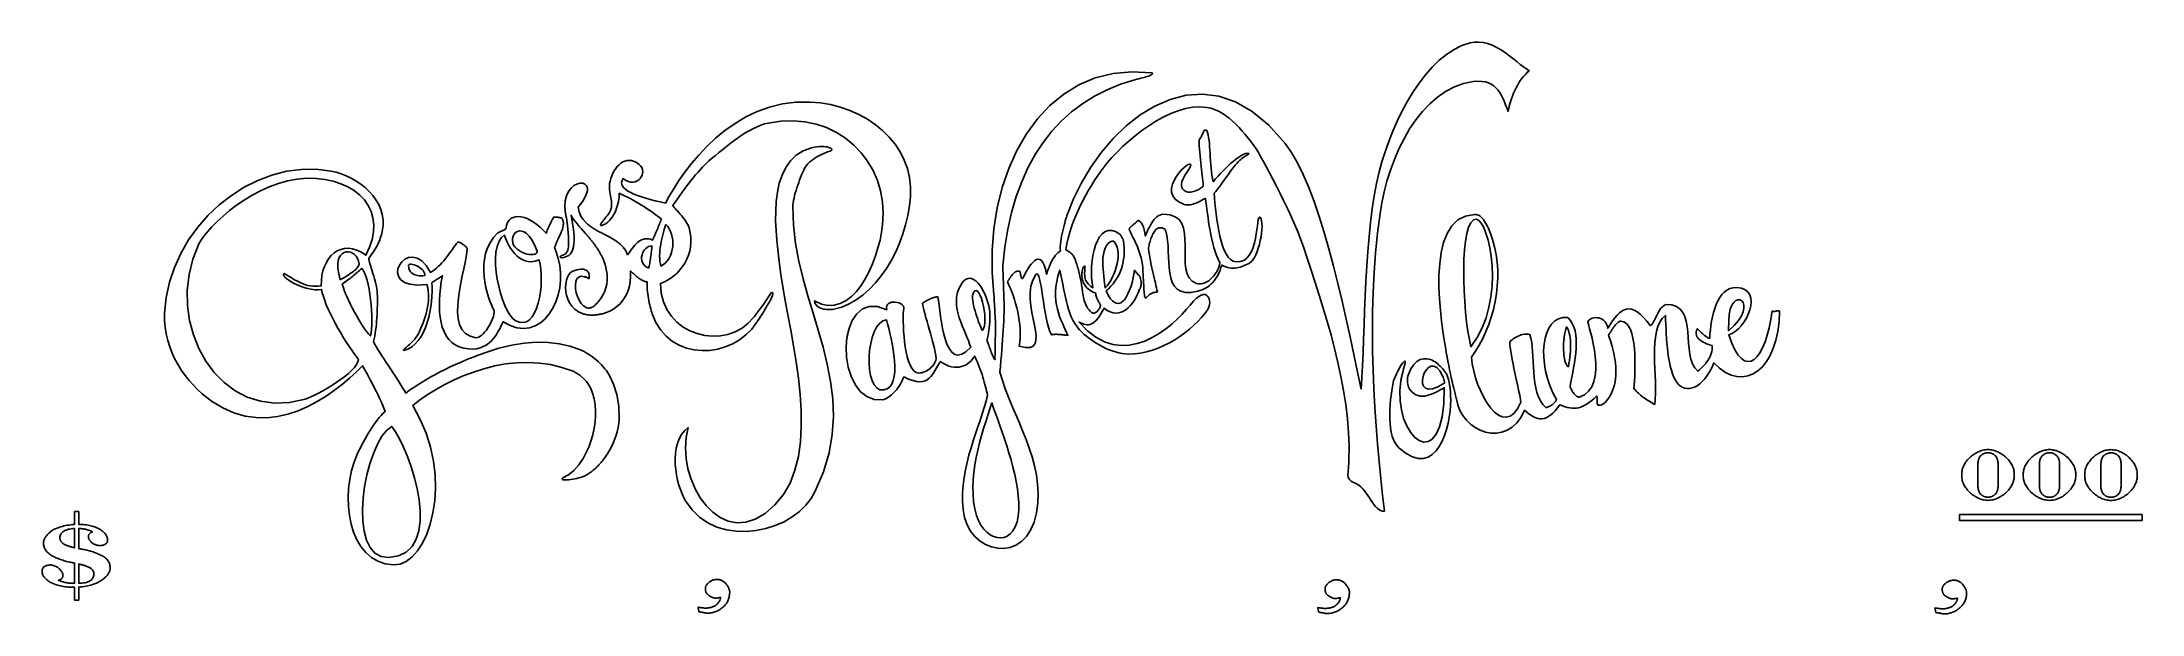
# Model space of a CAD drawing. Extents: x 23 to 503, y 214 to 344.
import ezdxf

# ---------------------------------------------------------------- set-up
doc = ezdxf.new("R2010")
doc.units = 0
doc.layers.add('Layer_1', color=7, linetype='CONTINUOUS')

msp = doc.modelspace()

# ---------------------------------------------------------------- linework, layer by layer
at = {"layer": 'Layer_1', "color": 1}
for points in [[(349.485712, 344.134776), (347.620618, 343.521261), (345.81671, 342.637116), (344.077008, 341.505258), (342.404587, 340.148601), (340.802468, 338.590069), (339.273698, 336.852573), (337.821298, 334.959031), (336.448315, 332.932363), (335.157798, 330.79548), (333.952765, 328.571307), (332.836266, 326.282753), (331.81132, 323.952738), (330.881002, 321.604182), (330.048334, 319.259998), (329.316334, 316.943105), (328.688051, 314.676419), (328.079185, 312.037128), (327.551881, 309.202803), (327.098688, 306.201983), (326.712157, 303.063206), (326.384864, 299.815012), (326.109358, 296.485939), (325.878162, 293.104526), (325.68388, 289.699311), (325.519034, 286.298835), (325.376173, 282.931635), (325.247875, 279.62625), (325.126689, 276.41122), (325.005164, 273.315083), (324.87585, 270.366377), (324.731295, 267.593643), (324.564079, 265.025418), (323.75904, 268.916554), (322.924904, 272.902202), (322.059893, 276.951164), (321.162313, 281.03224), (320.230415, 285.114231), (319.262506, 289.16594), (318.256835, 293.156167), (317.21171, 297.053714), (316.125352, 300.827382), (314.996068, 304.445973), (313.822136, 307.878288), (312.601808, 311.093129), (311.333388, 314.059296), (310.015128, 316.745591), (308.645334, 319.120816), (307.222229, 321.153772), (303.495625, 325.320381), (299.708824, 328.456902), (295.892248, 330.635963), (292.07635, 331.930177), (288.291552, 332.412165), (284.568307, 332.154547), (280.937047, 331.229942), (277.428223, 329.710968), (274.072274, 327.670247), (270.899639, 325.180394), (267.940756, 322.314033), (265.226072, 319.143781), (262.786024, 315.742258), (260.651052, 312.182082), (258.8516, 308.535874), (257.418106, 304.876252), (257.333761, 304.622335), (257.229031, 304.293477), (257.107899, 303.89826), (256.974351, 303.44527), (256.832365, 302.94309), (256.685929, 302.400305), (256.539021, 301.825497), (256.395624, 301.227252), (256.259722, 300.614152), (256.135302, 299.994783), (256.026339, 299.377728), (255.936821, 298.771571), (255.870727, 298.184896), (255.832043, 297.626287), (255.824761, 297.104328), (255.852843, 296.627602), (255.554297, 296.408824), (255.270807, 296.162486), (255.002047, 295.891209), (254.747672, 295.597613), (254.507354, 295.284318), (254.280752, 294.953943), (254.067536, 294.60911), (253.867364, 294.252438), (253.679906, 293.886547), (253.504827, 293.514056), (253.34179, 293.137587), (253.190457, 292.759758), (253.050494, 292.38319), (252.92157, 292.010503), (252.803344, 291.644318), (252.695481, 291.287252), (252.454704, 292.437827), (252.175044, 293.327097), (251.862088, 293.976548), (251.521431, 294.407666), (251.158663, 294.641935), (250.779376, 294.700843), (250.389156, 294.605873), (249.993602, 294.378512), (249.598296, 294.040245), (249.208835, 293.612558), (248.830806, 293.116935), (248.469805, 292.574864), (248.131417, 292.007828), (247.821238, 291.437315), (247.544855, 290.884808), (247.307859, 290.371794), (247.220116, 290.287738), (247.141292, 290.263157), (247.070586, 290.290577), (247.007194, 290.362524), (246.950312, 290.471525), (246.899139, 290.610107), (246.852872, 290.770795), (246.810708, 290.946118), (246.77184, 291.1286), (246.73547, 291.31077), (246.700794, 291.485153), (246.667006, 291.644276), (246.633306, 291.780666), (246.598889, 291.886848), (246.562951, 291.95535), (246.524693, 291.978698), (246.356849, 291.971804), (246.208149, 291.964934), (246.075654, 291.955985), (245.956424, 291.942859), (245.847514, 291.923453), (245.745988, 291.895666), (245.648901, 291.857396), (245.55332, 291.806544), (245.456298, 291.741007), (245.354896, 291.658685), (245.246175, 291.557475), (245.127196, 291.435278), (244.995017, 291.289992), (244.846695, 291.119516), (244.679292, 290.921748), (244.48987, 290.694588), (244.445045, 290.621563), (244.40022, 290.548538), (244.355397, 290.475513), (244.310572, 290.402488), (244.265746, 290.329463), (244.220921, 290.256438), (244.176096, 290.183413), (244.131273, 290.110388), (244.086448, 290.037363), (244.041622, 289.964338), (243.996797, 289.891313), (243.951972, 289.818288), (243.907146, 289.745263), (243.862324, 289.672238), (243.817498, 289.599213), (243.772673, 289.526188), (244.094624, 288.813257), (244.416312, 288.04815), (244.733315, 287.236181), (245.041211, 286.382663), (245.33558, 285.492909), (245.611997, 284.572233), (245.866039, 283.625949), (246.09329, 282.659369), (246.289322, 281.677807), (246.449715, 280.686576), (246.570048, 279.69099), (246.645898, 278.696363), (246.672851, 277.708006), (246.646463, 276.731235), (246.562332, 275.771361), (246.416034, 274.833699), (247.853172, 274.534623), (248.910881, 274.554317), (249.636209, 274.862232), (250.076208, 275.427822), (250.277921, 276.22054), (250.288391, 277.20984), (250.15468, 278.365174), (249.923828, 279.655996), (249.642881, 281.051758), (249.358892, 282.521913), (249.118905, 284.035915), (248.969965, 285.563216), (248.959127, 287.073269), (249.133433, 288.535528), (249.539932, 289.919446), (250.225673, 291.194475), (250.469787, 291.340615), (250.69196, 291.209449), (250.896303, 290.831631), (251.086908, 290.237813), (251.26788, 289.458649), (251.443315, 288.52479), (251.617319, 287.46689), (251.79399, 286.315602), (251.977429, 285.101579), (252.171736, 283.855474), (252.38101, 282.60794), (252.609353, 281.389629), (252.860866, 280.231194), (253.139651, 279.163289), (253.449805, 278.216566), (253.795431, 277.421678), (254.038721, 277.474004), (254.283046, 277.511589), (254.527945, 277.535925), (254.772962, 277.548501), (255.017643, 277.550815), (255.261531, 277.544344), (255.504168, 277.530583), (255.745101, 277.511025), (255.983873, 277.48716), (256.220025, 277.460476), (256.453101, 277.432465), (256.682646, 277.404619), (256.908207, 277.378426), (257.129322, 277.355376), (257.345536, 277.336961), (257.556395, 277.324671), (257.270397, 277.976568), (256.960401, 278.649563), (256.636399, 279.347037), (256.308383, 280.072368), (255.986348, 280.828937), (255.680286, 281.620123), (255.400189, 282.449306), (255.15605, 283.319864), (254.957862, 284.235179), (254.815619, 285.198629), (254.739309, 286.213595), (254.739027, 287.283455), (254.824569, 288.41159), (255.006023, 289.601379), (255.293385, 290.856201), (255.696647, 292.179437), (255.944415, 291.108322), (256.170472, 290.053416), (256.381577, 289.016461), (256.584501, 287.999197), (256.785999, 287.003364), (256.99284, 286.030703), (257.211785, 285.082953), (257.449599, 284.161857), (257.713045, 283.269153), (258.008885, 282.406583), (258.343883, 281.575888), (258.724804, 280.778806), (259.158407, 280.01708), (259.651463, 279.292448), (260.210729, 278.606653), (260.842969, 277.961435), (261.310924, 277.541921), (261.820361, 277.116375), (262.3679, 276.689286), (262.950156, 276.265147), (263.563746, 275.848449), (264.205294, 275.443684), (264.871414, 275.055345), (265.558727, 274.687921), (266.263848, 274.345906), (266.983396, 274.033791), (267.713993, 273.756068), (268.452253, 273.517228), (269.194796, 273.321764), (269.93824, 273.174166), (270.679206, 273.078926), (271.414308, 273.040537), (272.80358, 273.088019), (274.185817, 273.256777), (275.555191, 273.537666), (276.905867, 273.921539), (278.232021, 274.399251), (279.527821, 274.961654), (280.787441, 275.599603), (282.005049, 276.303952), (283.174807, 277.065555), (284.290911, 277.875264), (285.347523, 278.723934), (286.3388, 279.602419), (287.258901, 280.501573), (288.10204, 281.412248), (288.862347, 282.3253), (289.534036, 283.231582), (289.725213, 283.574139), (289.863389, 283.964336), (289.947265, 284.383969), (289.975572, 284.814837), (289.946983, 285.23874), (289.8602, 285.637475), (289.713924, 285.992841), (289.506858, 286.286637), (289.237702, 286.500661), (288.90516, 286.616712), (288.507904, 286.616588), (288.044664, 286.482087), (287.514115, 286.195009), (286.914957, 285.737152), (286.245893, 285.090313), (285.505652, 284.236293), (284.685825, 283.259465), (283.705977, 282.183518), (282.5785, 281.050629), (281.315775, 279.902975), (279.930202, 278.782731), (278.434182, 277.732076), (276.840103, 276.793185), (275.160367, 276.008236), (273.407364, 275.419405), (271.593493, 275.06887), (269.731146, 274.998806), (267.832721, 275.25139), (265.91061, 275.8688), (263.97721, 276.893212), (262.044917, 278.366802), (260.126124, 280.331748), (260.512752, 280.156115), (260.88441, 280.004613), (261.243437, 279.882728), (261.59217, 279.795945), (261.932942, 279.749751), (262.268095, 279.749632), (262.599963, 279.801074), (262.930886, 279.909562), (263.263194, 280.080583), (263.599227, 280.319622), (263.941326, 280.632166), (264.291823, 281.0237), (264.653056, 281.499711), (265.027365, 282.065684), (265.41708, 282.727106), (265.824544, 283.489462), (266.531956, 283.001774), (267.218654, 282.661949), (267.883169, 282.459797), (268.524045, 282.385125), (269.139817, 282.427742), (269.729026, 282.577456), (270.290208, 282.824076), (270.821906, 283.15741), (271.322656, 283.567267), (271.790995, 284.043454), (272.225462, 284.575781), (272.624601, 285.154055), (272.986943, 285.768086), (273.31103, 286.40768), (273.595403, 287.062647), (273.838597, 287.722796), (273.888587, 287.728449), (273.943911, 287.769383), (274.002294, 287.843469), (274.061465, 287.948575), (274.119145, 288.08257), (274.173064, 288.243323), (274.220946, 288.428703), (274.260519, 288.63658), (274.289509, 288.86482), (274.305652, 289.111294), (274.306781, 289.373871), (274.290384, 289.650419), (274.254304, 289.938807), (274.196271, 290.236904), (274.114012, 290.542578), (274.005252, 290.8537), (273.996108, 290.849819), (273.971131, 290.863874), (273.931832, 290.894511), (273.87975, 290.940384), (273.816411, 291.000143), (273.743347, 291.07244), (273.662081, 291.155926), (273.574137, 291.249252), (273.481049, 291.351069), (273.38434, 291.46003), (273.28554, 291.574784), (273.186172, 291.693983), (273.087767, 291.816279), (272.991851, 291.940323), (272.899948, 292.064765), (272.813588, 292.188258), (272.575672, 290.880355), (272.30241, 289.677517), (271.996515, 288.586136), (271.660705, 287.612603), (271.297688, 286.763311), (270.910183, 286.044652), (270.500898, 285.463016), (270.07255, 285.024796), (269.62785, 284.736385), (269.169515, 284.604173), (268.700256, 284.634553), (268.222786, 284.833916), (267.73982, 285.208655), (267.254073, 285.765161), (266.768255, 286.509825), (266.285083, 287.449041), (266.852823, 287.971477), (267.384208, 288.516479), (267.877857, 289.085306), (268.332396, 289.67922), (268.746438, 290.299478), (269.118608, 290.947339), (269.447526, 291.624065), (269.731809, 292.330913), (269.970081, 293.069142), (270.160959, 293.840014), (270.303066, 294.644786), (270.39502, 295.484718), (270.435443, 296.36107), (270.422968, 297.275101), (270.356189, 298.228069), (270.233738, 299.221236), (270.229646, 299.215554), (270.208423, 299.239958), (270.172451, 299.290345), (270.124137, 299.362611), (270.065881, 299.452655), (270.000081, 299.556372), (269.929144, 299.669659), (269.855465, 299.788414), (269.781446, 299.908533), (269.709491, 300.025914), (269.641997, 300.136452), (269.581368, 300.236045), (269.53, 300.32059), (269.490303, 300.385984), (269.464677, 300.428123), (269.455505, 300.442906), (268.475666, 301.023115), (267.577799, 301.290522), (266.76129, 301.273667), (266.025523, 301.001094), (265.369889, 300.501346), (264.793775, 299.802964), (264.296565, 298.934491), (263.877648, 297.92447), (263.53641, 296.801443), (263.272242, 295.593952), (263.084524, 294.33054), (262.972652, 293.039749), (262.936005, 291.750122), (262.973975, 290.490201), (263.085947, 289.288529), (263.27131, 288.173648), (262.847503, 288.456813), (262.49045, 288.749606), (262.194754, 289.050805), (261.955009, 289.359191), (261.765816, 289.673542), (261.621775, 289.992638), (261.517483, 290.315258), (261.447537, 290.640182), (261.406541, 290.966189), (261.3891, 291.292059), (261.389664, 291.616571), (261.403098, 291.938503), (261.42387, 292.256637), (261.446589, 292.569751), (261.465864, 292.876624), (261.47625, 293.176037), (261.413732, 293.170717), (261.355925, 293.157184), (261.302376, 293.134519), (261.252634, 293.101801), (261.206248, 293.058112), (261.162769, 293.00253), (261.121745, 292.934137), (261.082725, 292.852013), (261.045263, 292.755237), (261.008901, 292.64289), (260.973195, 292.514052), (260.937691, 292.367803), (260.901939, 292.203224), (260.865487, 292.019394), (260.827887, 291.815394), (260.788686, 291.590303), (260.757856, 291.341182), (260.74716, 291.068452), (260.758646, 290.776036), (260.794376, 290.467858), (260.856383, 290.147842), (260.946719, 289.819912), (261.067429, 289.487991), (261.220562, 289.156004), (261.408167, 288.827874), (261.632288, 288.507525), (261.894978, 288.19888), (262.198276, 287.905864), (262.544235, 287.632401), (262.934902, 287.382413), (263.372323, 287.159825), (263.858547, 286.968561), (263.915277, 286.701584), (263.975221, 286.456999), (264.038117, 286.232719), (264.103694, 286.026656), (264.171692, 285.836719), (264.241842, 285.660821), (264.313879, 285.496873), (264.387539, 285.342785), (264.462554, 285.196469), (264.538658, 285.055837), (264.615586, 284.9188), (264.693075, 284.783268), (264.770859, 284.647154), (264.84867, 284.508368), (264.926242, 284.364821), (265.003311, 284.214425), (264.998316, 284.058591), (264.970743, 283.899017), (264.922488, 283.73762), (264.855466, 283.576316), (264.771587, 283.417022), (264.672755, 283.261652), (264.560885, 283.112124), (264.437887, 282.970354), (264.305672, 282.838258), (264.166144, 282.717752), (264.02122, 282.610752), (263.872805, 282.519174), (263.72281, 282.444934), (263.573147, 282.389949), (263.425726, 282.356136), (263.282453, 282.345408), (262.956099, 282.570105), (262.661019, 282.8286), (262.395468, 283.117021), (262.157698, 283.431495), (261.945969, 283.768151), (261.75854, 284.123117), (261.593663, 284.49252), (261.449597, 284.872488), (261.324595, 285.259149), (261.216919, 285.648631), (261.124821, 286.037062), (261.046558, 286.42057), (260.980388, 286.795283), (260.924568, 287.157328), (260.877352, 287.502834), (260.836997, 287.827928), (260.797523, 288.145249), (260.754066, 288.469437), (260.70656, 288.79962), (260.654947, 289.134925), (260.59916, 289.47448), (260.539137, 289.817412), (260.474813, 290.16285), (260.406123, 290.509921), (260.333007, 290.857752), (260.255399, 291.205472), (260.173239, 291.552208), (260.086458, 291.897087), (259.994995, 292.239238), (259.898786, 292.577788), (259.79777, 292.911866), (259.69188, 293.240597), (259.588737, 293.556328), (259.493817, 293.852913), (259.403655, 294.131943), (259.314789, 294.395007), (259.22375, 294.643698), (259.127072, 294.879604), (259.021289, 295.104318), (258.902937, 295.319428), (258.768548, 295.526527), (258.614658, 295.727205), (258.437798, 295.923052), (258.234505, 296.115659), (258.001313, 296.306616), (257.734754, 296.497515), (257.431362, 296.689945), (257.087675, 296.885497), (257.344593, 298.227568), (257.654781, 299.551956), (258.014786, 300.857424), (258.421147, 302.142735), (258.87041, 303.406652), (259.359121, 304.647938), (259.88382, 305.865356), (260.441048, 307.057668), (261.027353, 308.223638), (261.639276, 309.362028), (262.273361, 310.471601), (262.926153, 311.55112), (263.594192, 312.599348), (264.274023, 313.615048), (264.962191, 314.596982), (265.655236, 315.543914), (266.569588, 316.703689), (267.620253, 317.917214), (268.794168, 319.16459), (270.078265, 320.425912), (271.459475, 321.681279), (272.924733, 322.910788), (274.460973, 324.094538), (276.055128, 325.212627), (277.694128, 326.245152), (279.364906, 327.17221), (281.054401, 327.973902), (282.749526, 328.630322), (284.437243, 329.12157), (286.104499, 329.427744), (287.738171, 329.52894), (289.325219, 329.405259), (290.217973, 329.212236), (291.094809, 328.919197), (291.954768, 328.534691), (292.796891, 328.067281), (293.620218, 327.525513), (294.423761, 326.917942), (295.206561, 326.253122), (295.967658, 325.539605), (296.706092, 324.785947), (297.420877, 324.000701), (298.111079, 323.192419), (298.775684, 322.369656), (299.413789, 321.540964), (300.024348, 320.714897), (300.60646, 319.900009), (301.159136, 319.104853), (301.222212, 318.954664), (301.449401, 318.516697), (301.822019, 317.818383), (302.321327, 316.887154), (302.928641, 315.75044), (303.625306, 314.435674), (304.392584, 312.970287), (305.211762, 311.381709), (306.064186, 309.697373), (306.931145, 307.94471), (307.793954, 306.151152), (308.633876, 304.344129), (309.432254, 302.551073), (310.170407, 300.799416), (310.829565, 299.116588), (311.391102, 297.530022), (312.258795, 294.919399), (313.1601, 292.204409), (314.081612, 289.394925), (315.009953, 286.500822), (315.931691, 283.531974), (316.833448, 280.498256), (317.701761, 277.409541), (318.52331, 274.275705), (319.284604, 271.106621), (319.972295, 267.912164), (320.572948, 264.702211), (321.073159, 261.48663), (321.45955, 258.2753), (321.718686, 255.078095), (321.837163, 251.904887), (321.801575, 248.765551), (321.766551, 248.062727), (321.721508, 247.443046), (321.672712, 246.899111), (321.626315, 246.423524), (321.588553, 246.008886), (321.565411, 245.647808), (321.562589, 245.332888), (321.587707, 245.056728), (321.646352, 244.811937), (321.744566, 244.591115), (321.888584, 244.386868), (322.084587, 244.191796), (322.338813, 243.998504), (322.657385, 243.799597), (323.04657, 243.587679), (323.512519, 243.355351), (324.031723, 243.053201), (324.510682, 242.678991), (324.954533, 242.245707), (325.368525, 241.766333), (325.757794, 241.253854), (326.12759, 240.72125), (326.483077, 240.181511), (326.82942, 239.647617), (327.17184, 239.132556), (327.515559, 238.64931), (327.865684, 238.210863), (328.227492, 237.830202), (328.606122, 237.520308), (329.006793, 237.294169), (329.43467, 237.164767), (329.894974, 237.145096), (329.475564, 240.807469), (329.067668, 244.596372), (328.67902, 248.501532), (328.317324, 252.512675), (327.990313, 256.619527), (327.70572, 260.811809), (327.471222, 265.079251), (327.294607, 269.411574), (327.183524, 273.798506), (327.145735, 278.22977), (327.188943, 282.695093), (327.320882, 287.1842), (327.549284, 291.686815), (327.881798, 296.192663), (328.326242, 300.69147), (328.890263, 305.172961), (329.291216, 307.599419), (329.822048, 310.072547), (330.481573, 312.566818), (331.26855, 315.056707), (332.181793, 317.516684), (333.220088, 319.921225), (334.382223, 322.2448), (335.667011, 324.461883), (337.07324, 326.546949), (338.599695, 328.474468), (340.245164, 330.218912), (342.00846, 331.754759), (343.88837, 333.056476), (345.883682, 334.098539), (347.99318, 334.855422), (350.21568, 335.301596), (351.233317, 335.378148), (352.145741, 335.347637), (352.960573, 335.218662), (353.685517, 334.999815), (354.328222, 334.699703), (354.896335, 334.326921), (355.397506, 333.890067), (355.839437, 333.397741), (356.229779, 332.858545), (356.57615, 332.281073), (356.886284, 331.673928), (357.167801, 331.045707), (357.428348, 330.405009), (357.675603, 329.760433), (357.91727, 329.120576), (358.160941, 328.494043), (358.330895, 329.231786), (358.516061, 329.951405), (358.716975, 330.652267), (358.934173, 331.333723), (359.16822, 331.995134), (359.419624, 332.63586), (359.688948, 333.255262), (359.97673, 333.852692), (360.283478, 334.427517), (360.609755, 334.979086), (360.956126, 335.506766), (361.323072, 336.009914), (361.711184, 336.487883), (362.12097, 336.94004), (362.552968, 337.365738), (363.007741, 337.764337), (362.348357, 338.185255), (361.662105, 338.676457), (360.949409, 339.222235), (360.210721, 339.806875), (359.446491, 340.414669), (358.6572, 341.0299), (357.843272, 341.636858), (357.005184, 342.219833), (356.143391, 342.763111), (355.258314, 343.250983), (354.350433, 343.667735), (353.4202, 343.997655), (352.468039, 344.225036), (351.494457, 344.33416), (350.499849, 344.309325), (349.484724, 344.134804), (349.485712, 344.134776)], [(349.485768, 344.134793), (347.620675, 343.521278), (345.816767, 342.637133), (344.077064, 341.505275), (342.404644, 340.148618), (340.802524, 338.590086), (339.273755, 336.85259), (337.821355, 334.959048), (336.448372, 332.93238), (335.157854, 330.795497), (333.952822, 328.571324), (332.836322, 326.28277), (331.811376, 323.952757), (330.881059, 321.6042), (330.04839, 319.260016), (329.31639, 316.943123), (328.688107, 314.676437), (328.079241, 312.037146), (327.551937, 309.202821), (327.098745, 306.202001), (326.712213, 303.063224), (326.38492, 299.81503), (326.109415, 296.485957), (325.878218, 293.104544), (325.683936, 289.69933), (325.51909, 286.298853), (325.37623, 282.931653), (325.247931, 279.626269), (325.126745, 276.411238), (325.00522, 273.315101), (324.875906, 270.366395), (324.731352, 267.593659), (324.564135, 265.025434), (323.759096, 268.916572), (322.92496, 272.90222), (322.059949, 276.951182), (321.16237, 281.032258), (320.230472, 285.114249), (319.262562, 289.165958), (318.256892, 293.156185), (317.211766, 297.053732), (316.125408, 300.8274), (314.996124, 304.445991), (313.822193, 307.878306), (312.601864, 311.093147), (311.333444, 314.059314), (310.015184, 316.745609), (308.645391, 319.120834), (307.222285, 321.15379), (303.495682, 325.320398), (299.70888, 328.456919), (295.892305, 330.63598), (292.076406, 331.930194), (288.291609, 332.412182), (284.568364, 332.154564), (280.937106, 331.229959), (277.428283, 329.710985), (274.072333, 327.670264), (270.899698, 325.180412), (267.940815, 322.314051), (265.226131, 319.143799), (262.786083, 315.742276), (260.651111, 312.1821), (258.85166, 308.535892), (257.418165, 304.876271), (257.333821, 304.622354), (257.229091, 304.293495), (257.107958, 303.898278), (256.974411, 303.445288), (256.832425, 302.943108), (256.685988, 302.400323), (256.53908, 301.825515), (256.395683, 301.22727), (256.259782, 300.61417), (256.135361, 299.994801), (256.026398, 299.377746), (255.93688, 298.771589), (255.870786, 298.184914), (255.832102, 297.626305), (255.824821, 297.104346), (255.852902, 296.627621), (255.554356, 296.408842), (255.270866, 296.162504), (255.002106, 295.891227), (254.747731, 295.597631), (254.507413, 295.284336), (254.280811, 294.953961), (254.067595, 294.609128), (253.867423, 294.252456), (253.679966, 293.886565), (253.504886, 293.514074), (253.341849, 293.137605), (253.190516, 292.759776), (253.050554, 292.383208), (252.921629, 292.010521), (252.803403, 291.644336), (252.695541, 291.287271), (252.454763, 292.437845), (252.175103, 293.327115), (251.862147, 293.976566), (251.521491, 294.407684), (251.158722, 294.641953), (250.779435, 294.700861), (250.389215, 294.605891), (249.993661, 294.37853), (249.598355, 294.040263), (249.208894, 293.612576), (248.830866, 293.116953), (248.469864, 292.574882), (248.131477, 292.007847), (247.821298, 291.437333), (247.544915, 290.884826), (247.307918, 290.371812), (247.220176, 290.287756), (247.141351, 290.263175), (247.070646, 290.290595), (247.007253, 290.362542), (246.950371, 290.471543), (246.899199, 290.610125), (246.852931, 290.770813), (246.810767, 290.946136), (246.771899, 291.128618), (246.735529, 291.310788), (246.700853, 291.485171), (246.667065, 291.644294), (246.633365, 291.780684), (246.598948, 291.886866), (246.56301, 291.955368), (246.524752, 291.978716), (246.356909, 291.971822), (246.208209, 291.964952), (246.075714, 291.956003), (245.956483, 291.942877), (245.847574, 291.923471), (245.746047, 291.895684), (245.64896, 291.857414), (245.55338, 291.806562), (245.456357, 291.741025), (245.354955, 291.658703), (245.246234, 291.557494), (245.127255, 291.435296), (244.995076, 291.29001), (244.846754, 291.119534), (244.679351, 290.921767), (244.48993, 290.694606), (244.445104, 290.621581), (244.400279, 290.548556), (244.355456, 290.475531), (244.310631, 290.402506), (244.265806, 290.329481), (244.22098, 290.256456), (244.176155, 290.183431), (244.13133, 290.110406), (244.086507, 290.037381), (244.041682, 289.964356), (243.996856, 289.891331), (243.952031, 289.818306), (243.907206, 289.745281), (243.862383, 289.672256), (243.817558, 289.599231), (243.772732, 289.526206), (244.094683, 288.813275), (244.416371, 288.048168), (244.733374, 287.236199), (245.04127, 286.382681), (245.335639, 285.492927), (245.612056, 284.572251), (245.866099, 283.625967), (246.09335, 282.659387), (246.289381, 281.677825), (246.449774, 280.686594), (246.570108, 279.691008), (246.645958, 278.696381), (246.67291, 277.708024), (246.646522, 276.731253), (246.562392, 275.771379), (246.416093, 274.833718), (247.853231, 274.534641), (248.910941, 274.554335), (249.636269, 274.86225), (250.076267, 275.42784), (250.27798, 276.220558), (250.28845, 277.209858), (250.154739, 278.365192), (249.923887, 279.656014), (249.64294, 281.051776), (249.358952, 282.521931), (249.118964, 284.035933), (248.970024, 285.563234), (248.959187, 287.073287), (249.133493, 288.535546), (249.539991, 289.919464), (250.225732, 291.194493), (250.469846, 291.340633), (250.69202, 291.209468), (250.896363, 290.831649), (251.086967, 290.237831), (251.267939, 289.458667), (251.443374, 288.524808), (251.617378, 287.466908), (251.79405, 286.31562), (251.977488, 285.101598), (252.171795, 283.855492), (252.381069, 282.607958), (252.609412, 281.389647), (252.860926, 280.231212), (253.13971, 279.163307), (253.449864, 278.216584), (253.79549, 277.421696), (254.03878, 277.474022), (254.283106, 277.511607), (254.528004, 277.535943), (254.773021, 277.548519), (255.017702, 277.550833), (255.26159, 277.544362), (255.504228, 277.530601), (255.745161, 277.511043), (255.983932, 277.487178), (256.220084, 277.460494), (256.45316, 277.432484), (256.682706, 277.404637), (256.908266, 277.378444), (257.129382, 277.355395), (257.345595, 277.33698), (257.556454, 277.324689), (257.270456, 277.976586), (256.96046, 278.649582), (256.636458, 279.347055), (256.308442, 280.072387), (255.986407, 280.828955), (255.680345, 281.620141), (255.400248, 282.449324), (255.156109, 283.319882), (254.957921, 284.235197), (254.815679, 285.198648), (254.739369, 286.213613), (254.739086, 287.283473), (254.824628, 288.411608), (255.006083, 289.601397), (255.293444, 290.856219), (255.696706, 292.179455), (255.944474, 291.10834), (256.170532, 290.053435), (256.381637, 289.01648), (256.58456, 287.999215), (256.786058, 287.003382), (256.992899, 286.030721), (257.211844, 285.082971), (257.449659, 284.161875), (257.713105, 283.269171), (258.008944, 282.406601), (258.343942, 281.575906), (258.724863, 280.778824), (259.158466, 280.017098), (259.65152, 279.292467), (260.210788, 278.606671), (260.843028, 277.961453), (261.310984, 277.541939), (261.82042, 277.116393), (262.367959, 276.689304), (262.950215, 276.265165), (263.563806, 275.848467), (264.205353, 275.443702), (264.871474, 275.055363), (265.558784, 274.687939), (266.263907, 274.345924), (266.983456, 274.033809), (267.714053, 273.756086), (268.452312, 273.517246), (269.194856, 273.321782), (269.9383, 273.174184), (270.679266, 273.078944), (271.414367, 273.040555), (272.80364, 273.088037), (274.185877, 273.256795), (275.55525, 273.537684), (276.905926, 273.921557), (278.23208, 274.399269), (279.527881, 274.961672), (280.7875, 275.599622), (282.005109, 276.30397), (283.174863, 277.065573), (284.290968, 277.875282), (285.347579, 278.723952), (286.338857, 279.602437), (287.258958, 280.501591), (288.102096, 281.412266), (288.862403, 282.325318), (289.534092, 283.2316), (289.725269, 283.574158), (289.863445, 283.964354), (289.947322, 284.383987), (289.975629, 284.814856), (289.94704, 285.238758), (289.860256, 285.637493), (289.71398, 285.99286), (289.506914, 286.286655), (289.237759, 286.50068), (288.905216, 286.61673), (288.50796, 286.616606), (288.044721, 286.482105), (287.514171, 286.195027), (286.915013, 285.73717), (286.245949, 285.090332), (285.505708, 284.236311), (284.685881, 283.259483), (283.706034, 282.183536), (282.578556, 281.050647), (281.315835, 279.902993), (279.930262, 278.78275), (278.434241, 277.732094), (276.840163, 276.793203), (275.160427, 276.008254), (273.407423, 275.419423), (271.593553, 275.068888), (269.731205, 274.998824), (267.832781, 275.251408), (265.91067, 275.868818), (263.97727, 276.89323), (262.044976, 278.36682), (260.126184, 280.331767), (260.512811, 280.156133), (260.88447, 280.004631), (261.243496, 279.882746), (261.592229, 279.795963), (261.933001, 279.749769), (262.268154, 279.74965), (262.600022, 279.801092), (262.930942, 279.90958), (263.263253, 280.080601), (263.599287, 280.31964), (263.941385, 280.632184), (264.291882, 281.023718), (264.653116, 281.499729), (265.027424, 282.065702), (265.417139, 282.727124), (265.824603, 283.48948), (266.532016, 283.001792), (267.218713, 282.661967), (267.883228, 282.459815), (268.524104, 282.385143), (269.139876, 282.42776), (269.729085, 282.577474), (270.290267, 282.824094), (270.821966, 283.157428), (271.322715, 283.567285), (271.791055, 284.043472), (272.225522, 284.575799), (272.62466, 285.154073), (272.987002, 285.768104), (273.311089, 286.407698), (273.595462, 287.062666), (273.838656, 287.722814), (273.888646, 287.728467), (273.94397, 287.769401), (274.002353, 287.843487), (274.061524, 287.948593), (274.119205, 288.082588), (274.173123, 288.243341), (274.221005, 288.428722), (274.260578, 288.636598), (274.289568, 288.864838), (274.305711, 289.111312), (274.30684, 289.373889), (274.290443, 289.650437), (274.254364, 289.938825), (274.19633, 290.236922), (274.114071, 290.542596), (274.005311, 290.853718), (273.996167, 290.849837), (273.97119, 290.863892), (273.931891, 290.894529), (273.87981, 290.940402), (273.81647, 291.000161), (273.743406, 291.072458), (273.66214, 291.155944), (273.574197, 291.24927), (273.481109, 291.351087), (273.384399, 291.460048), (273.285599, 291.574802), (273.186231, 291.694001), (273.087826, 291.816297), (272.99191, 291.940341), (272.900007, 292.064783), (272.813647, 292.188276), (272.575731, 290.880373), (272.30247, 289.677535), (271.996575, 288.586154), (271.660764, 287.612622), (271.297747, 286.763329), (270.910242, 286.04467), (270.500958, 285.463034), (270.072609, 285.024814), (269.627909, 284.736403), (269.169574, 284.604191), (268.700315, 284.634571), (268.222846, 284.833934), (267.739879, 285.208673), (267.254132, 285.765179), (266.768315, 286.509844), (266.285142, 287.449059), (266.852883, 287.971495), (267.384268, 288.516497), (267.877917, 289.085325), (268.332455, 289.679238), (268.746498, 290.299496), (269.118667, 290.947357), (269.447586, 291.624083), (269.731868, 292.330931), (269.97014, 293.06916), (270.161018, 293.840032), (270.303125, 294.644804), (270.395079, 295.484736), (270.435502, 296.361088), (270.423028, 297.275119), (270.356248, 298.228087), (270.233798, 299.221254), (270.229705, 299.215572), (270.208482, 299.239976), (270.17251, 299.290363), (270.124197, 299.36263), (270.06594, 299.452673), (270.00014, 299.55639), (269.929204, 299.669677), (269.855524, 299.788432), (269.781505, 299.908551), (269.70955, 300.025932), (269.642057, 300.13647), (269.581427, 300.236063), (269.53006, 300.320608), (269.490362, 300.386002), (269.464736, 300.428141), (269.455564, 300.442924), (268.475725, 301.023133), (267.577858, 301.29054), (266.761349, 301.273685), (266.025582, 301.001113), (265.369949, 300.501364), (264.793834, 299.802982), (264.296624, 298.934509), (263.877707, 297.924488), (263.53647, 296.801461), (263.272301, 295.59397), (263.084584, 294.330558), (262.972711, 293.039767), (262.936064, 291.75014), (262.974034, 290.490219), (263.086006, 289.288547), (263.27137, 288.173666), (262.847562, 288.456831), (262.490509, 288.749624), (262.194813, 289.050823), (261.955068, 289.359209), (261.765875, 289.67356), (261.621834, 289.992656), (261.517542, 290.315276), (261.447596, 290.6402), (261.4066, 290.966207), (261.389159, 291.292077), (261.389724, 291.616589), (261.403157, 291.938521), (261.423929, 292.256655), (261.446648, 292.569769), (261.465924, 292.876643), (261.476309, 293.176055), (261.413792, 293.170735), (261.355984, 293.157202), (261.302435, 293.134537), (261.252693, 293.101819), (261.206307, 293.05813), (261.162828, 293.002548), (261.121804, 292.934155), (261.082784, 292.852031), (261.045322, 292.755255), (261.008961, 292.642908), (260.973254, 292.51407), (260.93775, 292.367821), (260.901998, 292.203242), (260.865547, 292.019412), (260.827946, 291.815412), (260.788745, 291.590321), (260.757916, 291.3412), (260.747219, 291.06847), (260.758706, 290.776054), (260.794435, 290.467876), (260.856442, 290.14786), (260.946779, 289.81993), (261.067488, 289.488009), (261.220622, 289.156022), (261.408226, 288.827892), (261.632347, 288.507543), (261.895037, 288.198898), (262.198335, 287.905882), (262.544295, 287.632419), (262.934961, 287.382431), (263.372383, 287.159843), (263.858606, 286.968579), (263.915336, 286.701602), (263.97528, 286.457017), (264.038176, 286.232737), (264.103753, 286.026674), (264.171752, 285.836737), (264.241901, 285.660839), (264.313938, 285.496891), (264.387595, 285.342803), (264.462613, 285.196487), (264.538717, 285.055856), (264.615645, 284.918818), (264.693135, 284.783286), (264.770918, 284.647172), (264.848729, 284.508386), (264.926301, 284.364839), (265.00337, 284.214443), (264.998375, 284.058609), (264.970802, 283.899035), (264.922548, 283.737638), (264.855525, 283.576334), (264.771646, 283.41704), (264.672815, 283.26167), (264.560945, 283.112143), (264.437947, 282.970372), (264.305731, 282.838276), (264.166203, 282.71777), (264.021279, 282.61077), (263.872864, 282.519192), (263.722869, 282.444952), (263.573206, 282.389967), (263.425785, 282.356154), (263.282512, 282.345426), (262.956159, 282.570123), (262.661078, 282.828618), (262.395527, 283.117039), (262.157758, 283.431513), (261.946029, 283.76817), (261.758599, 284.123135), (261.593722, 284.492538), (261.449653, 284.872506), (261.324654, 285.259167), (261.216978, 285.648649), (261.124881, 286.03708), (261.046618, 286.420589), (260.980448, 286.795301), (260.924627, 287.157346), (260.877411, 287.502852), (260.837056, 287.827946), (260.797582, 288.145267), (260.754125, 288.469456), (260.706619, 288.799638), (260.655006, 289.134943), (260.599219, 289.474498), (260.539196, 289.81743), (260.474872, 290.162868), (260.406182, 290.509939), (260.333067, 290.85777), (260.255458, 291.20549), (260.173298, 291.552226), (260.086517, 291.897105), (259.995055, 292.239256), (259.898845, 292.577806), (259.797829, 292.911884), (259.69194, 293.240615), (259.588796, 293.556346), (259.493876, 293.852931), (259.403715, 294.131961), (259.314848, 294.395025), (259.223809, 294.643716), (259.127131, 294.879622), (259.021349, 295.104336), (258.902996, 295.319447), (258.768607, 295.526545), (258.614717, 295.727223), (258.437857, 295.92307), (258.234564, 296.115677), (258.001372, 296.306634), (257.734813, 296.497533), (257.431421, 296.689963), (257.087734, 296.885515), (257.344652, 298.227586), (257.65484, 299.551974), (258.014845, 300.857442), (258.421206, 302.142753), (258.87047, 303.40667), (259.35918, 304.647956), (259.883879, 305.865374), (260.441107, 307.057686), (261.027412, 308.223656), (261.639335, 309.362046), (262.273421, 310.471619), (262.926212, 311.551138), (263.594252, 312.599366), (264.274083, 313.615066), (264.962251, 314.597), (265.655295, 315.543932), (266.569647, 316.703707), (267.620313, 317.917233), (268.794227, 319.164608), (270.078324, 320.42593), (271.459534, 321.681297), (272.924792, 322.910806), (274.461032, 324.094556), (276.055184, 325.212645), (277.694187, 326.245169), (279.364965, 327.172227), (281.05446, 327.973919), (282.749583, 328.630339), (284.4373, 329.121587), (286.104556, 329.427761), (287.738227, 329.528957), (289.325276, 329.405276), (290.218029, 329.212253), (291.094866, 328.919213), (291.954825, 328.534708), (292.796948, 328.067297), (293.620275, 327.52553), (294.423818, 326.917959), (295.206618, 326.253139), (295.967714, 325.539622), (296.706149, 324.785965), (297.420933, 324.000719), (298.111136, 323.192437), (298.775741, 322.369674), (299.413845, 321.540982), (300.024405, 320.714915), (300.606516, 319.900027), (301.159192, 319.104871), (301.222269, 318.954682), (301.449458, 318.516715), (301.822076, 317.818401), (302.321383, 316.887172), (302.928697, 315.750458), (303.625363, 314.435692), (304.39264, 312.970305), (305.211819, 311.381727), (306.064243, 309.697391), (306.931201, 307.944729), (307.794011, 306.15117), (308.633932, 304.344147), (309.432311, 302.551091), (310.170463, 300.799434), (310.829621, 299.116606), (311.391159, 297.53004), (312.258851, 294.919418), (313.160156, 292.204427), (314.081668, 289.394943), (315.01001, 286.50084), (315.931748, 283.531992), (316.833504, 280.498274), (317.701817, 277.409559), (318.523366, 274.275723), (319.28466, 271.106639), (319.972351, 267.912181), (320.573005, 264.702228), (321.073216, 261.486647), (321.459606, 258.275317), (321.718742, 255.078111), (321.837219, 251.904904), (321.801631, 248.765568), (321.766607, 248.062744), (321.721565, 247.443063), (321.672768, 246.899128), (321.626371, 246.423541), (321.58861, 246.008903), (321.565468, 245.647825), (321.562645, 245.332905), (321.587763, 245.056745), (321.646409, 244.811954), (321.744622, 244.591132), (321.88864, 244.386885), (322.084644, 244.191813), (322.338869, 243.998521), (322.657442, 243.799614), (323.046626, 243.587696), (323.512575, 243.355368), (324.031779, 243.053218), (324.510739, 242.679008), (324.95459, 242.245724), (325.368581, 241.76635), (325.75785, 241.253871), (326.127646, 240.721267), (326.483133, 240.181528), (326.829476, 239.647634), (327.171897, 239.132573), (327.515615, 238.649327), (327.86574, 238.21088), (328.227549, 237.830219), (328.606178, 237.520325), (329.006849, 237.294186), (329.434726, 237.164784), (329.895031, 237.145113), (329.47562, 240.807486), (329.067724, 244.596389), (328.679076, 248.501549), (328.31738, 252.512692), (327.990369, 256.619544), (327.705776, 260.811826), (327.471278, 265.079268), (327.294663, 269.411592), (327.183581, 273.798524), (327.145791, 278.229788), (327.188999, 282.695112), (327.320938, 287.184218), (327.549312, 291.686833), (327.881855, 296.192681), (328.326298, 300.691488), (328.89032, 305.172979), (329.291273, 307.599437), (329.822104, 310.072565), (330.48163, 312.566837), (331.268606, 315.056725), (332.181849, 317.516702), (333.220145, 319.921243), (334.382279, 322.244818), (335.667068, 324.461901), (337.073296, 326.546966), (338.599752, 328.474485), (340.24522, 330.218929), (342.008516, 331.754776), (343.888427, 333.056492), (345.883738, 334.098556), (347.993236, 334.855439), (350.215736, 335.301613), (351.233373, 335.378165), (352.145798, 335.347654), (352.96063, 335.218679), (353.685574, 334.999832), (354.328278, 334.69972), (354.896392, 334.326938), (355.397562, 333.890084), (355.839494, 333.397758), (356.229835, 332.858562), (356.576207, 332.28109), (356.886341, 331.673945), (357.167829, 331.045724), (357.428405, 330.405026), (357.67566, 329.76045), (357.917327, 329.120593), (358.160997, 328.49406), (358.330952, 329.231803), (358.516118, 329.951421), (358.717032, 330.652284), (358.93423, 331.33374), (359.168277, 331.995151), (359.41968, 332.635877), (359.689005, 333.255279), (359.976787, 333.852709), (360.283534, 334.427534), (360.609811, 334.979103), (360.956183, 335.506782), (361.323128, 336.009931), (361.71124, 336.4879), (362.121027, 336.940057), (362.553024, 337.365755), (363.007797, 337.764354), (362.348413, 338.185272), (361.662162, 338.676474), (360.949466, 339.222252), (360.210777, 339.806892), (359.446548, 340.414686), (358.657257, 341.029917), (357.843328, 341.636875), (357.005241, 342.21985), (356.143447, 342.763128), (355.25837, 343.251), (354.350489, 343.667752), (353.420257, 343.997672), (352.468095, 344.225053), (351.494513, 344.334177), (350.499906, 344.309342), (349.484781, 344.134821)], [(242.917226, 286.792523), (242.902946, 287.195285), (242.888666, 287.598047), (242.874385, 288.000809), (242.860105, 288.403571), (242.845824, 288.806333), (242.831544, 289.209094), (242.817263, 289.611857), (242.802983, 290.014619), (242.788702, 290.41738), (242.774422, 290.820143), (242.760142, 291.222904), (242.745861, 291.625666), (242.731581, 292.028428), (242.7173, 292.43119), (242.70302, 292.833952), (242.688739, 293.236714), (243.165935, 297.491133), (243.838623, 301.537452), (244.705107, 305.374513), (245.763694, 309.001163), (247.012686, 312.416245), (248.450385, 315.618604), (250.075096, 318.607085), (251.885128, 321.380532), (253.878777, 323.937789), (256.054352, 326.277704), (258.410157, 328.399115), (260.944493, 330.300872), (263.655666, 331.981816), (266.541981, 333.440794), (269.601741, 334.676651), (272.833248, 335.688229), (273.308222, 335.815497), (273.764812, 335.935811), (274.200504, 336.04984), (274.612775, 336.15825), (274.999111, 336.261713), (275.356995, 336.360894), (275.683909, 336.456466), (275.977336, 336.549094), (276.234759, 336.63945), (276.453659, 336.728201), (276.631524, 336.816014), (276.765834, 336.90356), (276.854068, 336.991506), (276.893714, 337.080524), (276.882256, 337.171278), (276.81717, 337.26444), (272.213838, 337.522394), (267.882381, 337.124401), (263.831505, 336.113089), (260.069911, 334.531095), (256.606297, 332.421052), (253.449362, 329.82559), (250.60781, 326.787341), (248.090343, 323.348944), (245.905658, 319.553028), (244.062459, 315.442226), (242.569444, 311.059173), (241.435317, 306.4465), (240.668776, 301.646842), (240.278522, 296.70283), (240.273245, 291.657099), (240.66167, 286.552281), (240.683655, 286.163167), (240.70564, 285.774053), (240.727625, 285.384939), (240.74961, 284.995825), (240.771595, 284.606712), (240.79358, 284.217598), (240.815566, 283.828484), (240.837551, 283.43937), (240.859536, 283.050256), (240.881521, 282.661142), (240.903506, 282.272028), (240.925491, 281.882914), (240.947476, 281.4938), (240.969461, 281.104687), (240.991446, 280.715573), (241.013432, 280.326459), (241.01837, 279.984564), (241.018935, 279.555868), (241.015943, 279.053398), (241.009876, 278.490184), (241.001324, 277.879254), (240.990882, 277.233637), (240.97917, 276.566361), (240.966752, 275.890455), (240.954221, 275.218947), (240.94217, 274.564867), (240.931192, 273.941243), (240.921879, 273.361104), (240.914823, 272.837478), (240.910618, 272.383394), (240.909771, 272.011881), (240.913045, 271.735967), (240.795714, 271.895846), (240.670326, 272.105627), (240.538641, 272.357993), (240.40242, 272.645632), (240.263432, 272.961228), (240.123438, 273.297466), (239.984198, 273.647031), (239.847481, 274.002608), (239.715043, 274.356884), (239.588655, 274.702542), (239.470074, 275.032269), (239.361066, 275.338749), (239.263394, 275.614667), (239.178821, 275.852709), (239.109109, 276.045561), (239.056023, 276.185906), (239.071517, 276.24034), (239.114121, 276.398086), (239.178005, 276.65081), (239.257343, 276.990179), (239.346314, 277.407858), (239.439089, 277.895513), (239.529843, 278.444812), (239.612751, 279.047419), (239.681986, 279.695001), (239.731728, 280.379224), (239.75614, 281.091755), (239.749395, 281.82426), (239.705693, 282.568403), (239.619189, 283.315853), (239.484061, 284.058274), (239.294484, 284.787334), (239.057437, 285.508226), (238.785863, 286.223372), (238.482686, 286.920281), (238.150823, 287.58646), (237.793194, 288.209417), (237.412725, 288.776659), (237.012333, 289.275695), (236.594941, 289.694032), (236.163465, 290.019177), (235.720831, 290.238639), (235.269958, 290.339926), (234.813766, 290.310544), (234.355174, 290.138002), (233.897108, 289.809808), (233.442485, 289.313468), (232.994225, 288.636492), (232.571081, 287.761471), (232.287422, 286.867227), (232.129663, 285.957798), (232.084214, 285.037217), (232.137498, 284.109523), (232.275919, 283.17875), (232.485904, 282.248933), (232.753857, 281.32411), (233.066201, 280.408317), (233.409346, 279.505588), (233.76971, 278.61996), (234.133706, 277.755468), (234.487748, 276.916149), (234.818253, 276.106039), (235.111634, 275.329172), (235.354309, 274.589587), (234.265143, 273.561058), (233.2981, 272.978468), (232.444694, 272.796237), (231.696443, 272.968782), (231.044866, 273.450522), (230.481477, 274.195874), (229.997793, 275.159258), (229.585334, 276.295091), (229.235612, 277.557791), (228.940148, 278.901778), (228.690455, 280.281469), (228.478052, 281.651283), (228.294458, 282.965637), (228.131184, 284.178951), (227.979752, 285.245642), (227.831675, 286.120128), (227.61877, 286.105769), (227.398893, 286.073712), (227.17344, 286.025609), (226.94381, 285.963109), (226.711397, 285.887864), (226.477599, 285.801525), (226.243811, 285.70574), (226.01143, 285.602162), (225.781853, 285.492441), (225.556473, 285.378227), (225.33669, 285.261171), (225.123897, 285.142923), (224.919492, 285.025134), (224.724874, 284.909454), (224.541436, 284.797535), (224.370573, 284.691026), (224.443967, 284.137609), (224.563988, 283.510842), (224.724067, 282.819486), (224.917638, 282.072301), (225.138127, 281.27805), (225.378964, 280.445493), (225.633582, 279.583391), (225.895411, 278.700506), (226.15788, 277.805599), (226.41442, 276.907432), (226.658464, 276.014765), (226.883437, 275.136359), (227.082773, 274.280977), (227.249903, 273.457378), (227.378254, 272.674325), (227.461259, 271.940579), (227.406815, 271.665046), (227.312883, 271.384304), (227.182353, 271.101565), (227.018119, 270.820035), (226.823078, 270.542925), (226.60012, 270.273443), (226.35214, 270.014799), (226.08203, 269.770201), (225.792685, 269.54286), (225.486996, 269.335983), (225.167856, 269.15278), (224.838164, 268.996461), (224.500807, 268.870233), (224.15868, 268.777307), (223.81468, 268.720892), (223.471695, 268.704184), (222.892377, 268.854308), (222.375103, 269.2274), (221.916924, 269.796831), (221.514896, 270.535977), (221.166072, 271.418211), (220.867506, 272.416906), (220.616252, 273.505437), (220.409364, 274.657177), (220.243894, 275.845499), (220.1169, 277.043778), (220.025431, 278.225387), (219.966546, 279.363701), (219.937293, 280.432091), (219.934753, 281.403934), (219.955948, 282.252601), (219.997926, 282.951467), (220.08498, 283.361482), (220.044287, 283.729322), (219.893967, 284.052716), (219.652133, 284.32939), (219.336897, 284.557073), (218.966378, 284.733492), (218.558691, 284.856375), (218.131952, 284.923451), (217.704272, 284.932445), (217.293771, 284.881089), (216.91856, 284.767107), (216.596756, 284.588229), (216.346476, 284.342181), (216.185832, 284.026692), (216.132941, 283.63949), (216.205918, 283.178302), (214.057433, 283.902153), (212.19261, 283.92855), (210.610504, 283.349492), (209.310159, 282.256986), (208.290634, 280.743033), (207.55098, 278.899638), (207.090247, 276.818802), (206.907488, 274.59253), (207.001759, 272.312825), (207.372108, 270.071689), (208.017587, 267.961127), (208.93725, 266.073139), (210.13015, 264.499733), (211.595341, 263.332908), (213.331868, 262.664668), (215.33879, 262.587018), (215.759727, 262.765148), (216.16107, 262.966604), (216.54343, 263.190657), (216.907415, 263.436583), (217.253642, 263.703655), (217.582722, 263.991149), (217.895263, 264.298334), (218.191879, 264.624484), (218.473184, 264.968877), (218.739788, 265.330782), (218.992303, 265.709473), (219.23134, 266.104223), (219.457513, 266.514306), (219.671429, 266.939), (219.873706, 267.37757), (220.064954, 267.829295), (221.151473, 267.316506), (222.114615, 266.966841), (222.964748, 266.766325), (223.712241, 266.700962), (224.367463, 266.756775), (224.94078, 266.919775), (225.442566, 267.175979), (225.883185, 267.511397), (226.27301, 267.912051), (226.622407, 268.363951), (226.941747, 268.853111), (227.241396, 269.365549), (227.531727, 269.887278), (227.823104, 270.404313), (228.125901, 270.90267), (228.450481, 271.368362), (229.108881, 270.91879), (229.752279, 270.565966), (230.379067, 270.304139), (230.987625, 270.127554), (231.576347, 270.030461), (232.143613, 270.007104), (232.687817, 270.051735), (233.207337, 270.158598), (233.700566, 270.321941), (234.165888, 270.536012), (234.60169, 270.795058), (235.00636, 271.093327), (235.378284, 271.425065), (235.715847, 271.78452), (236.017438, 272.16594), (236.281443, 272.563572), (236.567743, 271.957779), (236.837322, 271.351332), (237.090825, 270.745716), (237.328905, 270.142419), (237.55221, 269.542928), (237.761391, 268.948729), (237.957092, 268.36131), (238.139963, 267.782156), (238.310657, 267.212753), (238.469822, 266.65459), (238.618104, 266.109154), (238.756156, 265.577927), (238.884624, 265.062403), (239.004159, 264.564063), (239.115408, 264.084395), (239.219023, 263.62489), (238.877876, 262.243745), (238.471922, 260.828209), (238.014781, 259.378529), (237.520068, 257.894971), (237.001403, 256.377787), (236.4724, 254.827236), (235.946682, 253.243574), (235.437863, 251.627053), (234.959562, 249.977935), (234.525397, 248.296475), (234.148986, 246.582929), (233.843946, 244.837557), (233.623897, 243.060609), (233.502451, 241.252347), (233.493223, 239.413026), (233.609845, 237.5429), (233.938631, 235.707871), (234.52602, 234.056614), (235.337136, 232.600774), (236.337088, 231.351997), (237.490996, 230.321928), (238.763979, 229.52222), (240.121152, 228.964513), (241.527635, 228.660458), (242.948539, 228.621697), (244.348982, 228.859882), (245.694084, 229.386658), (246.948963, 230.213668), (248.078732, 231.352564), (249.048507, 232.814989), (249.82341, 234.612589), (250.368554, 236.757015), (250.662344, 238.994041), (250.743424, 241.185048), (250.634122, 243.333321), (250.356762, 245.44215), (249.93368, 247.514821), (249.387199, 249.554616), (248.739652, 251.564826), (248.013364, 253.548735), (247.230669, 255.509629), (246.413889, 257.450796), (245.585361, 259.375518), (244.767408, 261.287085), (243.982359, 263.188783), (243.252546, 265.083897), (242.600294, 266.975714), (242.047937, 268.867519), (242.156666, 270.234107), (242.263303, 271.541169), (242.366746, 272.794424), (242.465885, 273.999593), (242.559614, 275.162392), (242.646827, 276.288542), (242.726419, 277.383762), (242.797282, 278.45377), (242.858307, 279.504286), (242.908393, 280.541029), (242.946434, 281.569717), (242.971326, 282.59607), (242.981937, 283.625807), (242.977196, 284.664647), (242.955973, 285.718308), (242.917176, 286.792511), (242.917226, 286.792523)], [(242.917226, 286.792523), (242.902946, 287.195285), (242.888666, 287.598047), (242.874385, 288.000809), (242.860105, 288.403571), (242.845824, 288.806333), (242.831544, 289.209094), (242.817263, 289.611857), (242.802983, 290.014619), (242.788702, 290.41738), (242.774422, 290.820143), (242.760142, 291.222904), (242.745861, 291.625666), (242.731581, 292.028428), (242.7173, 292.43119), (242.70302, 292.833952), (242.688739, 293.236714), (243.165935, 297.491133), (243.838623, 301.537452), (244.705107, 305.374513), (245.763694, 309.001163), (247.012686, 312.416245), (248.450385, 315.618604), (250.075096, 318.607085), (251.885128, 321.380532), (253.878777, 323.937789), (256.054352, 326.277704), (258.410157, 328.399115), (260.944493, 330.300872), (263.655666, 331.981816), (266.541981, 333.440794), (269.601741, 334.676651), (272.833248, 335.688229), (273.308222, 335.815497), (273.764812, 335.935811), (274.200504, 336.04984), (274.612775, 336.15825), (274.999111, 336.261713), (275.356995, 336.360894), (275.683909, 336.456466), (275.977336, 336.549094), (276.234759, 336.63945), (276.453659, 336.728201), (276.631524, 336.816014), (276.765834, 336.90356), (276.854068, 336.991506), (276.893714, 337.080524), (276.882256, 337.171278), (276.81717, 337.26444), (272.213838, 337.522394), (267.882381, 337.124401), (263.831505, 336.113089), (260.069911, 334.531095), (256.606297, 332.421052), (253.449362, 329.82559), (250.60781, 326.787341), (248.090343, 323.348944), (245.905658, 319.553028), (244.062459, 315.442226), (242.569444, 311.059173), (241.435317, 306.4465), (240.668776, 301.646842), (240.278522, 296.70283), (240.273245, 291.657099), (240.66167, 286.552281), (240.683655, 286.163167), (240.70564, 285.774053), (240.727625, 285.384939), (240.74961, 284.995825), (240.771595, 284.606712), (240.79358, 284.217598), (240.815566, 283.828484), (240.837551, 283.43937), (240.859536, 283.050256), (240.881521, 282.661142), (240.903506, 282.272028), (240.925491, 281.882914), (240.947476, 281.4938), (240.969461, 281.104687), (240.991446, 280.715573), (241.013432, 280.326459), (241.01837, 279.984564), (241.018935, 279.555868), (241.015943, 279.053398), (241.009876, 278.490184), (241.001324, 277.879254), (240.990882, 277.233637), (240.97917, 276.566361), (240.966752, 275.890455), (240.954221, 275.218947), (240.94217, 274.564867), (240.931192, 273.941243), (240.921879, 273.361104), (240.914823, 272.837478), (240.910618, 272.383394), (240.909771, 272.011881), (240.913045, 271.735967), (240.795714, 271.895846), (240.670326, 272.105627), (240.538641, 272.357993), (240.40242, 272.645632), (240.263432, 272.961228), (240.123438, 273.297466), (239.984198, 273.647031), (239.847481, 274.002608), (239.715043, 274.356884), (239.588655, 274.702542), (239.470074, 275.032269), (239.361066, 275.338749), (239.263394, 275.614667), (239.178821, 275.852709), (239.109109, 276.045561), (239.056023, 276.185906), (239.071517, 276.24034), (239.114121, 276.398086), (239.178005, 276.65081), (239.257343, 276.990179), (239.346314, 277.407858), (239.439089, 277.895513), (239.529843, 278.444812), (239.612751, 279.047419), (239.681986, 279.695001), (239.731728, 280.379224), (239.75614, 281.091755), (239.749395, 281.82426), (239.705693, 282.568403), (239.619189, 283.315853), (239.484061, 284.058274), (239.294484, 284.787334), (239.057437, 285.508226), (238.785863, 286.223372), (238.482686, 286.920281), (238.150823, 287.58646), (237.793194, 288.209417), (237.412725, 288.776659), (237.012333, 289.275695), (236.594941, 289.694032), (236.163465, 290.019177), (235.720831, 290.238639), (235.269958, 290.339926), (234.813766, 290.310544), (234.355174, 290.138002), (233.897108, 289.809808), (233.442485, 289.313468), (232.994225, 288.636492), (232.571081, 287.761471), (232.287422, 286.867227), (232.129663, 285.957798), (232.084214, 285.037217), (232.137498, 284.109523), (232.275919, 283.17875), (232.485904, 282.248933), (232.753857, 281.32411), (233.066201, 280.408317), (233.409346, 279.505588), (233.76971, 278.61996), (234.133706, 277.755468), (234.487748, 276.916149), (234.818253, 276.106039), (235.111634, 275.329172), (235.354309, 274.589587), (234.265143, 273.561058), (233.2981, 272.978468), (232.444694, 272.796237), (231.696443, 272.968782), (231.044866, 273.450522), (230.481477, 274.195874), (229.997793, 275.159258), (229.585334, 276.295091), (229.235612, 277.557791), (228.940148, 278.901778), (228.690455, 280.281469), (228.478052, 281.651283), (228.294458, 282.965637), (228.131184, 284.178951), (227.979752, 285.245642), (227.831675, 286.120128), (227.61877, 286.105769), (227.398893, 286.073712), (227.17344, 286.025609), (226.94381, 285.963109), (226.711397, 285.887864), (226.477599, 285.801525), (226.243811, 285.70574), (226.01143, 285.602162), (225.781853, 285.492441), (225.556473, 285.378227), (225.33669, 285.261171), (225.123897, 285.142923), (224.919492, 285.025134), (224.724874, 284.909454), (224.541436, 284.797535), (224.370573, 284.691026), (224.443967, 284.137609), (224.563988, 283.510842), (224.724067, 282.819486), (224.917638, 282.072301), (225.138127, 281.27805), (225.378964, 280.445493), (225.633582, 279.583391), (225.895411, 278.700506), (226.15788, 277.805599), (226.41442, 276.907432), (226.658464, 276.014765), (226.883437, 275.136359), (227.082773, 274.280977), (227.249903, 273.457378), (227.378254, 272.674325), (227.461259, 271.940579), (227.406815, 271.665046), (227.312883, 271.384304), (227.182353, 271.101565), (227.018119, 270.820035), (226.823078, 270.542925), (226.60012, 270.273443), (226.35214, 270.014799), (226.08203, 269.770201), (225.792685, 269.54286), (225.486996, 269.335983), (225.167856, 269.15278), (224.838164, 268.996461), (224.500807, 268.870233), (224.15868, 268.777307), (223.81468, 268.720892), (223.471695, 268.704184), (222.892377, 268.854308), (222.375103, 269.2274), (221.916924, 269.796831), (221.514896, 270.535977), (221.166072, 271.418211), (220.867506, 272.416906), (220.616252, 273.505437), (220.409364, 274.657177), (220.243894, 275.845499), (220.1169, 277.043778), (220.025431, 278.225387), (219.966546, 279.363701), (219.937293, 280.432091), (219.934753, 281.403934), (219.955948, 282.252601), (219.997926, 282.951467), (220.08498, 283.361482), (220.044287, 283.729322), (219.893967, 284.052716), (219.652133, 284.32939), (219.336897, 284.557073), (218.966378, 284.733492), (218.558691, 284.856375), (218.131952, 284.923451), (217.704272, 284.932445), (217.293771, 284.881089), (216.91856, 284.767107), (216.596756, 284.588229), (216.346476, 284.342181), (216.185832, 284.026692), (216.132941, 283.63949), (216.205918, 283.178302), (214.057433, 283.902153), (212.19261, 283.92855), (210.610504, 283.349492), (209.310159, 282.256986), (208.290634, 280.743033), (207.55098, 278.899638), (207.090247, 276.818802), (206.907488, 274.59253), (207.001759, 272.312825), (207.372108, 270.071689), (208.017587, 267.961127), (208.93725, 266.073139), (210.13015, 264.499733), (211.595341, 263.332908), (213.331868, 262.664668), (215.33879, 262.587018), (215.759727, 262.765148), (216.16107, 262.966604), (216.54343, 263.190657), (216.907415, 263.436583), (217.253642, 263.703655), (217.582722, 263.991149), (217.895263, 264.298334), (218.191879, 264.624484), (218.473184, 264.968877), (218.739788, 265.330782), (218.992303, 265.709473), (219.23134, 266.104223), (219.457513, 266.514306), (219.671429, 266.939), (219.873706, 267.37757), (220.064954, 267.829295), (221.151473, 267.316506), (222.114615, 266.966841), (222.964748, 266.766325), (223.712241, 266.700962), (224.367463, 266.756775), (224.94078, 266.919775), (225.442566, 267.175979), (225.883185, 267.511397), (226.27301, 267.912051), (226.622407, 268.363951), (226.941747, 268.853111), (227.241396, 269.365549), (227.531727, 269.887278), (227.823104, 270.404313), (228.125901, 270.90267), (228.450481, 271.368362), (229.108881, 270.91879), (229.752279, 270.565966), (230.379067, 270.304139), (230.987625, 270.127554), (231.576347, 270.030461), (232.143613, 270.007104), (232.687817, 270.051735), (233.207337, 270.158598), (233.700566, 270.321941), (234.165888, 270.536012), (234.60169, 270.795058), (235.00636, 271.093327), (235.378284, 271.425065), (235.715847, 271.78452), (236.017438, 272.16594), (236.281443, 272.563572), (236.567743, 271.957779), (236.837322, 271.351332), (237.090825, 270.745716), (237.328905, 270.142419), (237.55221, 269.542928), (237.761391, 268.948729), (237.957092, 268.36131), (238.139963, 267.782156), (238.310657, 267.212753), (238.469822, 266.65459), (238.618104, 266.109154), (238.756156, 265.577927), (238.884624, 265.062403), (239.004159, 264.564063), (239.115408, 264.084395), (239.219023, 263.62489), (238.877876, 262.243745), (238.471922, 260.828209), (238.014781, 259.378529), (237.520068, 257.894971), (237.001403, 256.377787), (236.4724, 254.827236), (235.946682, 253.243574), (235.437863, 251.627053), (234.959562, 249.977935), (234.525397, 248.296475), (234.148986, 246.582929), (233.843946, 244.837557), (233.623897, 243.060609), (233.502451, 241.252347), (233.493223, 239.413026), (233.609845, 237.5429), (233.938631, 235.707871), (234.52602, 234.056614), (235.337136, 232.600774), (236.337088, 231.351997), (237.490996, 230.321928), (238.763979, 229.52222), (240.121152, 228.964513), (241.527635, 228.660458), (242.948539, 228.621697), (244.348982, 228.859882), (245.694084, 229.386658), (246.948963, 230.213668), (248.078732, 231.352564), (249.048507, 232.814989), (249.82341, 234.612589), (250.368554, 236.757015), (250.662344, 238.994041), (250.743424, 241.185048), (250.634122, 243.333321), (250.356762, 245.44215), (249.93368, 247.514821), (249.387199, 249.554616), (248.739652, 251.564826), (248.013364, 253.548735), (247.230669, 255.509629), (246.413889, 257.450796), (245.585361, 259.375518), (244.767408, 261.287085), (243.982359, 263.188783), (243.252546, 265.083897), (242.600294, 266.975714), (242.047937, 268.867519), (242.156666, 270.234107), (242.263303, 271.541169), (242.366746, 272.794424), (242.465885, 273.999593), (242.559614, 275.162392), (242.646827, 276.288542), (242.726419, 277.383762), (242.797282, 278.45377), (242.858307, 279.504286), (242.908393, 280.541029), (242.946434, 281.569717), (242.971326, 282.59607), (242.981937, 283.625807), (242.977196, 284.664647), (242.955973, 285.718308), (242.917176, 286.792511)], [(151.598418, 303.775517), (151.836388, 304.067753), (152.074982, 304.360842), (152.303548, 304.646842), (152.511444, 304.917808), (152.688016, 305.1658), (152.822616, 305.382873), (153.039868, 305.836061), (153.188046, 306.275997), (153.275978, 306.705352), (153.312487, 307.126797), (153.306391, 307.543004), (153.266521, 307.956644), (153.2017, 308.370391), (153.120753, 308.786914), (153.032497, 309.208886), (152.945761, 309.638978), (152.869369, 310.079863), (152.812143, 310.534211), (152.782908, 311.004695), (152.790471, 311.493986), (152.843687, 312.004755), (152.951363, 312.539675), (153.131545, 313.165316), (153.352551, 313.773475), (153.6123, 314.356882), (153.90872, 314.90827), (154.239736, 315.420366), (154.603275, 315.885902), (154.99726, 316.297608), (155.419617, 316.648214), (155.868271, 316.930449), (156.341149, 317.137045), (156.836172, 317.260731), (157.351267, 317.294238), (157.884362, 317.230295), (158.433381, 317.061634), (158.996247, 316.780982), (159.570886, 316.381073), (159.930798, 316.026876), (160.185227, 315.633422), (160.340003, 315.213421), (160.400972, 314.779583), (160.373963, 314.344616), (160.264819, 313.921229), (160.079377, 313.522133), (159.823472, 313.160035), (159.502943, 312.847647), (159.123626, 312.597676), (158.69136, 312.422832), (158.211983, 312.335825), (157.691331, 312.349363), (157.13524, 312.476157), (156.549547, 312.728915), (155.940094, 313.120347), (155.694163, 312.669692), (155.594132, 312.234975), (155.633028, 311.815704), (155.803877, 311.411387), (156.09971, 311.021533), (156.513553, 310.645652), (157.038435, 310.28325), (157.667381, 309.933838), (158.393424, 309.596923), (159.209585, 309.272013), (160.108897, 308.958619), (161.084387, 308.656247), (162.129083, 308.364408), (163.23601, 308.082608), (164.398198, 307.810357), (165.608675, 307.547164), (166.469348, 309.109194), (167.493834, 310.825951), (168.681442, 312.660852), (170.031478, 314.577314), (171.543249, 316.538752), (173.216068, 318.508585), (175.049239, 320.450227), (177.04207, 322.327098), (179.19387, 324.102611), (181.503949, 325.740186), (183.971613, 327.20324), (186.59617, 328.455187), (189.376928, 329.45944), (192.313193, 330.179426), (195.404277, 330.578553), (198.649488, 330.620243), (201.011615, 330.415082), (203.321926, 330.018991), (205.565028, 329.440199), (207.725524, 328.686922), (209.788021, 327.767383), (211.737123, 326.689805), (213.55744, 325.462406), (215.233572, 324.093412), (216.750127, 322.591043), (218.091712, 320.963522), (219.242931, 319.219069), (220.188392, 317.365906), (220.912696, 315.412256), (221.400452, 313.366339), (221.636263, 311.236378), (221.604738, 309.030594), (221.370601, 306.881089), (220.997247, 304.726661), (220.489941, 302.583827), (219.853959, 300.469105), (219.094572, 298.399011), (218.21705, 296.390061), (217.226665, 294.458773), (216.128687, 292.621663), (214.928391, 290.895248), (213.631046, 289.296045), (212.241923, 287.840571), (210.766293, 286.545343), (209.209428, 285.426876), (207.576601, 284.501689), (205.873079, 283.786298), (204.104138, 283.297219), (203.79263, 283.243571), (203.462639, 283.20713), (203.119081, 283.189113), (202.766868, 283.190722), (202.410909, 283.213201), (202.056114, 283.257753), (201.707397, 283.325595), (201.36967, 283.417943), (201.047841, 283.536014), (200.746823, 283.681023), (200.471529, 283.854188), (200.226868, 284.056725), (200.017753, 284.289849), (199.849094, 284.554779), (199.725802, 284.85273), (199.652788, 285.184919), (201.228156, 284.457453), (202.741005, 284.133859), (204.187541, 284.179371), (205.563972, 284.559223), (206.866498, 285.23865), (208.091323, 286.182886), (209.234656, 287.357164), (210.292699, 288.72672), (211.261655, 290.256786), (212.137729, 291.912598), (212.917126, 293.659389), (213.596048, 295.462394), (214.170703, 297.286847), (214.637295, 299.097981), (214.992026, 300.861032), (215.231102, 302.541233)], [(151.598418, 303.775517), (151.836388, 304.067753), (152.074982, 304.360842), (152.303548, 304.646842), (152.511444, 304.917808), (152.688016, 305.1658), (152.822616, 305.382873), (153.039868, 305.836061), (153.188046, 306.275997), (153.275978, 306.705352), (153.312487, 307.126797), (153.306391, 307.543004), (153.266521, 307.956644), (153.2017, 308.370391), (153.120753, 308.786914), (153.032497, 309.208886), (152.945761, 309.638978), (152.869369, 310.079863), (152.812143, 310.534211), (152.782908, 311.004695), (152.790471, 311.493986), (152.843687, 312.004755), (152.951363, 312.539675), (153.131545, 313.165316), (153.352551, 313.773475), (153.6123, 314.356882), (153.90872, 314.90827), (154.239736, 315.420366), (154.603275, 315.885902), (154.99726, 316.297608), (155.419617, 316.648214), (155.868271, 316.930449), (156.341149, 317.137045), (156.836172, 317.260731), (157.351267, 317.294238), (157.884362, 317.230295), (158.433381, 317.061634), (158.996247, 316.780982), (159.570886, 316.381073), (159.930798, 316.026876), (160.185227, 315.633422), (160.340003, 315.213421), (160.400972, 314.779583), (160.373963, 314.344616), (160.264819, 313.921229), (160.079377, 313.522133), (159.823472, 313.160035), (159.502943, 312.847647), (159.123626, 312.597676), (158.69136, 312.422832), (158.211983, 312.335825), (157.691331, 312.349363), (157.13524, 312.476157), (156.549547, 312.728915), (155.940094, 313.120347), (155.694163, 312.669692), (155.594132, 312.234975), (155.633028, 311.815704), (155.803877, 311.411387), (156.09971, 311.021533), (156.513553, 310.645652), (157.038435, 310.28325), (157.667381, 309.933838), (158.393424, 309.596923), (159.209585, 309.272013), (160.108897, 308.958619), (161.084387, 308.656247), (162.129083, 308.364408), (163.23601, 308.082608), (164.398198, 307.810357), (165.608675, 307.547164), (166.469348, 309.109194), (167.493834, 310.825951), (168.681442, 312.660852), (170.031478, 314.577314), (171.543249, 316.538752), (173.216068, 318.508585), (175.049239, 320.450227), (177.04207, 322.327098), (179.19387, 324.102611), (181.503949, 325.740186), (183.971613, 327.20324), (186.59617, 328.455187), (189.376928, 329.45944), (192.313193, 330.179426), (195.404277, 330.578553), (198.649488, 330.620243), (201.011615, 330.415082), (203.321926, 330.018991), (205.565028, 329.440199), (207.725524, 328.686922), (209.788021, 327.767383), (211.737123, 326.689805), (213.55744, 325.462406), (215.233572, 324.093412), (216.750127, 322.591043), (218.091712, 320.963522), (219.242931, 319.219069), (220.188392, 317.365906), (220.912696, 315.412256), (221.400452, 313.366339), (221.636263, 311.236378), (221.604738, 309.030594), (221.370601, 306.881089), (220.997247, 304.726661), (220.489941, 302.583827), (219.853959, 300.469105), (219.094572, 298.399011), (218.21705, 296.390061), (217.226665, 294.458773), (216.128687, 292.621663), (214.928391, 290.895248), (213.631046, 289.296045), (212.241923, 287.840571), (210.766293, 286.545343), (209.209428, 285.426876), (207.576601, 284.501689), (205.873079, 283.786298), (204.104138, 283.297219), (203.79263, 283.243571), (203.462639, 283.20713), (203.119081, 283.189113), (202.766868, 283.190722), (202.410909, 283.213201), (202.056114, 283.257753), (201.707397, 283.325595), (201.36967, 283.417943), (201.047841, 283.536014), (200.746823, 283.681023), (200.471529, 283.854188), (200.226868, 284.056725), (200.017753, 284.289849), (199.849094, 284.554779), (199.725802, 284.85273), (199.652788, 285.184919), (201.228156, 284.457453), (202.741005, 284.133859), (204.187541, 284.179371), (205.563972, 284.559223), (206.866498, 285.23865), (208.091323, 286.182886), (209.234656, 287.357164), (210.292699, 288.72672), (211.261655, 290.256786), (212.137729, 291.912598), (212.917126, 293.659389), (213.596048, 295.462394), (214.170703, 297.286847), (214.637295, 299.097981), (214.992026, 300.861032), (215.231102, 302.541233)], [(215.231235, 302.541234), (215.371578, 305.203455), (215.207396, 307.796223), (214.753241, 310.29994), (214.023665, 312.695011), (213.033223, 314.96184), (211.796469, 317.080831), (210.327951, 319.032387), (208.642229, 320.796911), (206.753849, 322.354809), (204.677371, 323.686483), (202.427343, 324.772337), (200.018323, 325.592776), (197.464858, 326.128202), (194.781506, 326.35902), (191.982818, 326.265636), (189.083346, 325.828448), (188.247864, 325.617022), (187.40385, 325.334613), (186.554367, 324.988335), (185.702473, 324.585303), (184.851229, 324.132629), (184.003699, 323.637425), (183.162942, 323.106805), (182.332018, 322.547879), (181.513988, 321.967763), (180.711912, 321.373568), (179.928853, 320.772406), (179.167872, 320.171392), (178.432025, 319.577637), (177.724379, 318.998254), (177.047991, 318.440357), (176.405924, 317.911057), (175.980372, 317.552065), (175.538356, 317.159724), (175.079296, 316.73189), (174.602606, 316.266418), (174.107709, 315.761163), (173.59402, 315.213981), (173.060961, 314.622727), (172.50795, 313.985258), (171.934403, 313.299426), (171.339741, 312.56309), (170.723382, 311.774104), (170.084747, 310.930323), (169.423249, 310.029603), (168.738313, 309.069799), (168.029354, 308.048767), (167.29579, 306.964362), (167.476588, 306.732824), (167.68419, 306.484861), (167.91428, 306.22152), (168.162554, 305.943848), (168.424696, 305.652891), (168.6964, 305.349695), (168.97335, 305.035307), (169.251238, 304.710774), (169.525752, 304.377141), (169.792582, 304.035456), (170.047418, 303.686764), (170.285946, 303.332113), (170.503858, 302.972548), (170.696842, 302.609116), (170.860587, 302.242863), (170.990785, 301.874837), (171.263397, 300.764106), (171.406992, 299.673804), (171.429767, 298.608606), (171.339911, 297.573192), (171.145626, 296.572237), (170.855112, 295.61042), (170.476565, 294.692416), (170.018185, 293.822905), (169.488169, 293.006562), (168.894715, 292.248066), (168.246021, 291.552092), (167.550284, 290.92332), (166.815702, 290.366425), (166.050476, 289.886085), (165.262803, 289.486977), (164.460877, 289.173779), (164.648608, 286.977262), (165.153272, 284.990436), (165.939656, 283.21732), (166.97255, 281.661933), (168.216738, 280.328294), (169.637013, 279.220421), (171.198162, 278.342333), (172.864969, 277.69805), (174.602227, 277.29159), (176.374724, 277.126972), (178.147243, 277.208216), (179.884581, 277.539339), (181.551518, 278.12436), (183.112847, 278.9673), (184.533354, 280.072175), (185.777827, 281.443007), (185.933972, 281.646357), (186.108253, 281.870703), (186.299371, 282.115734), (186.506036, 282.381136), (186.726954, 282.6666), (186.960823, 282.971813), (187.206357, 283.296463), (187.462253, 283.640239), (187.72722, 284.002829), (187.999963, 284.383923), (188.279185, 284.783207), (188.563591, 285.200371), (188.85189, 285.635103), (189.142782, 286.087091), (189.434975, 286.556024), (189.727174, 287.04159), (189.999614, 287.104753), (190.130464, 287.001639), (190.136391, 286.753916), (190.034029, 286.383252), (189.840043, 285.911314), (189.571094, 285.35977), (189.243832, 284.750289), (188.874916, 284.104539), (188.480999, 283.444186), (188.078742, 282.7909), (187.684797, 282.166348), (187.315819, 281.592199), (186.988467, 281.090119), (186.719393, 280.681777), (186.525258, 280.388841), (186.422713, 280.232979), (185.308268, 278.740587), (184.008468, 277.432176), (182.55232, 276.31446), (180.968828, 275.394158), (179.287001, 274.677986), (177.535846, 274.172661), (175.744364, 273.884899), (173.941568, 273.821419), (172.156461, 273.988937), (170.418049, 274.394169), (168.755342, 275.043833), (167.197343, 275.944645), (165.77306, 277.103323), (164.511502, 278.526583), (163.441671, 280.221142), (162.592574, 282.193718), (162.475982, 282.548741), (162.358671, 282.939529), (162.242068, 283.36133), (162.127602, 283.809396), (162.016705, 284.278975), (161.910804, 284.765319), (161.811332, 285.263676), (161.719714, 285.769297), (161.637382, 286.277431), (161.565762, 286.783329), (161.506289, 287.28224), (161.460389, 287.769415), (161.429491, 288.240102), (161.415013, 288.689553), (161.4184, 289.113016), (161.44109, 289.505743), (161.126816, 289.568933), (160.824195, 289.657583), (160.532888, 289.76894), (160.25256, 289.900253), (159.982874, 290.04877), (159.723489, 290.21174), (159.474075, 290.38641), (159.234291, 290.570029), (159.003797, 290.759845), (158.782264, 290.953107), (158.569347, 291.147061), (158.364713, 291.338958), (158.168027, 291.526044), (157.978949, 291.705569), (157.797142, 291.87478), (157.622271, 292.030926), (157.646345, 290.791976), (157.56025, 289.63822), (157.371435, 288.56878), (157.087341, 287.582779), (156.715409, 286.679338), (156.263075, 285.857579), (155.737783, 285.116624), (155.14697, 284.455597), (154.498077, 283.873617), (153.798544, 283.369808), (153.055811, 282.943291), (152.277315, 282.593189)], [(215.231235, 302.541234), (215.371578, 305.203455), (215.207396, 307.796223), (214.753241, 310.29994), (214.023665, 312.695011), (213.033223, 314.96184), (211.796469, 317.080831), (210.327951, 319.032387), (208.642229, 320.796911), (206.753849, 322.354809), (204.677371, 323.686483), (202.427343, 324.772337), (200.018323, 325.592776), (197.464858, 326.128202), (194.781506, 326.35902), (191.982818, 326.265636), (189.083346, 325.828448), (188.247864, 325.617022), (187.40385, 325.334613), (186.554367, 324.988335), (185.702473, 324.585303), (184.851229, 324.132629), (184.003699, 323.637425), (183.162942, 323.106805), (182.332018, 322.547879), (181.513988, 321.967763), (180.711912, 321.373568), (179.928853, 320.772406), (179.167872, 320.171392), (178.432025, 319.577637), (177.724379, 318.998254), (177.047991, 318.440357), (176.405924, 317.911057), (175.980372, 317.552065), (175.538356, 317.159724), (175.079296, 316.73189), (174.602606, 316.266418), (174.107709, 315.761163), (173.59402, 315.213981), (173.060961, 314.622727), (172.50795, 313.985258), (171.934403, 313.299426), (171.339741, 312.56309), (170.723382, 311.774104), (170.084747, 310.930323), (169.423249, 310.029603), (168.738313, 309.069799), (168.029354, 308.048767), (167.29579, 306.964362), (167.476588, 306.732824), (167.68419, 306.484861), (167.91428, 306.22152), (168.162554, 305.943848), (168.424696, 305.652891), (168.6964, 305.349695), (168.97335, 305.035307), (169.251238, 304.710774), (169.525752, 304.377141), (169.792582, 304.035456), (170.047418, 303.686764), (170.285946, 303.332113), (170.503858, 302.972548), (170.696842, 302.609116), (170.860587, 302.242863), (170.990785, 301.874837), (171.263397, 300.764106), (171.406992, 299.673804), (171.429767, 298.608606), (171.339911, 297.573192), (171.145626, 296.572237), (170.855112, 295.61042), (170.476565, 294.692416), (170.018185, 293.822905), (169.488169, 293.006562), (168.894715, 292.248066), (168.246021, 291.552092), (167.550284, 290.92332), (166.815702, 290.366425), (166.050476, 289.886085), (165.262803, 289.486977), (164.460877, 289.173779), (164.648608, 286.977262), (165.153272, 284.990436), (165.939656, 283.21732), (166.97255, 281.661933), (168.216738, 280.328294), (169.637013, 279.220421), (171.198162, 278.342333), (172.864969, 277.69805), (174.602227, 277.29159), (176.374724, 277.126972), (178.147243, 277.208216), (179.884581, 277.539339), (181.551518, 278.12436), (183.112847, 278.9673), (184.533354, 280.072175), (185.777827, 281.443007), (185.933972, 281.646357), (186.108253, 281.870703), (186.299371, 282.115734), (186.506036, 282.381136), (186.726954, 282.6666), (186.960823, 282.971813), (187.206357, 283.296463), (187.462253, 283.640239), (187.72722, 284.002829), (187.999963, 284.383923), (188.279185, 284.783207), (188.563591, 285.200371), (188.85189, 285.635103), (189.142782, 286.087091), (189.434975, 286.556024), (189.727174, 287.04159), (189.999614, 287.104753), (190.130464, 287.001639), (190.136391, 286.753916), (190.034029, 286.383252), (189.840043, 285.911314), (189.571094, 285.35977), (189.243832, 284.750289), (188.874916, 284.104539), (188.480999, 283.444186), (188.078742, 282.7909), (187.684797, 282.166348), (187.315819, 281.592199), (186.988467, 281.090119), (186.719393, 280.681777), (186.525258, 280.388841), (186.422713, 280.232979), (185.308268, 278.740587), (184.008468, 277.432176), (182.55232, 276.31446), (180.968828, 275.394158), (179.287001, 274.677986), (177.535846, 274.172661), (175.744364, 273.884899), (173.941568, 273.821419), (172.156461, 273.988937), (170.418049, 274.394169), (168.755342, 275.043833), (167.197343, 275.944645), (165.77306, 277.103323), (164.511502, 278.526583), (163.441671, 280.221142), (162.592574, 282.193718), (162.475982, 282.548741), (162.358671, 282.939529), (162.242068, 283.36133), (162.127602, 283.809396), (162.016705, 284.278975), (161.910804, 284.765319), (161.811332, 285.263676), (161.719714, 285.769297), (161.637382, 286.277431), (161.565762, 286.783329), (161.506289, 287.28224), (161.460389, 287.769415), (161.429491, 288.240102), (161.415013, 288.689553), (161.4184, 289.113016), (161.44109, 289.505743), (161.126816, 289.568933), (160.824195, 289.657583), (160.532888, 289.76894), (160.25256, 289.900253), (159.982874, 290.04877), (159.723489, 290.21174), (159.474075, 290.38641), (159.234291, 290.570029), (159.003797, 290.759845), (158.782264, 290.953107), (158.569347, 291.147061), (158.364713, 291.338958), (158.168027, 291.526044), (157.978949, 291.705569), (157.797142, 291.87478), (157.622271, 292.030926), (157.646345, 290.791976), (157.56025, 289.63822), (157.371435, 288.56878), (157.087341, 287.582779), (156.715409, 286.679338), (156.263075, 285.857579), (155.737783, 285.116624), (155.14697, 284.455597), (154.498077, 283.873617), (153.798544, 283.369808), (153.055811, 282.943291), (152.277315, 282.593189)], [(290.765625, 312.394699), (290.615737, 313.140747), (290.491164, 313.917787), (290.388181, 314.718758), (290.303063, 315.536604), (290.232084, 316.364264), (290.171576, 317.194679), (290.117784, 318.02079), (290.066984, 318.835539), (290.015507, 319.631866), (289.95957, 320.402713), (289.895534, 321.14102), (289.819616, 321.839729), (289.728148, 322.491779), (289.617376, 323.090114), (289.483602, 323.627672), (289.323103, 324.097396), (289.176178, 324.18531), (289.045509, 324.222955), (288.928641, 324.214884), (288.823146, 324.165643), (288.726654, 324.079784), (288.63671, 323.961858), (288.550886, 323.816414), (288.466784, 323.648002), (288.381976, 323.461173), (288.294036, 323.260477), (288.200536, 323.050463), (288.099105, 322.835682), (287.98726, 322.620684), (287.862603, 322.410019), (287.722733, 322.208237), (287.565225, 322.019889), (287.57087, 321.333496), (287.596834, 320.609035), (287.640014, 319.855278), (287.6977, 319.080996), (287.767042, 318.294961), (287.845218, 317.505944), (287.929348, 316.722717), (288.016555, 315.954051), (288.104072, 315.208718), (288.188993, 314.49549), (288.268466, 313.823138), (288.339671, 313.200433), (288.399756, 312.636148), (288.445843, 312.139053), (288.47511, 311.717921), (288.484705, 311.381522), (288.345993, 311.269247), (288.18047, 311.144033), (287.990703, 311.009769), (287.779262, 310.870341), (287.5488, 310.729639), (287.301884, 310.591549), (287.04111, 310.459958), (286.769048, 310.338755), (286.488322, 310.231827), (286.201527, 310.143062), (285.911234, 310.076347), (285.620065, 310.03557), (285.33059, 310.02462), (285.045404, 310.047381), (284.767105, 310.107744), (284.498316, 310.209595), (284.074729, 310.469196), (283.781528, 310.778344), (283.604857, 311.129272), (283.530858, 311.514211), (283.545816, 311.925394), (283.635676, 312.355052), (283.786693, 312.795417), (283.985067, 313.238721), (284.216912, 313.677197), (284.468372, 314.103077), (284.725646, 314.508591), (284.974905, 314.885973), (285.202263, 315.227454), (285.393892, 315.525267), (285.535934, 315.771643), (285.61459, 315.958814), (285.631241, 316.316024), (285.442886, 316.43367), (285.090418, 316.337309), (284.614676, 316.052499), (284.056526, 315.604796), (283.456832, 315.019759), (282.856432, 314.322943), (282.296164, 313.539905), (281.816945, 312.696204), (281.459576, 311.817396), (281.264933, 310.929038), (281.273879, 310.056688), (281.527256, 309.225902), (282.065925, 308.462237), (282.930769, 307.791251), (284.162585, 307.2385), (284.501251, 307.148577), (284.842345, 307.104373), (285.184257, 307.101136), (285.525464, 307.134117), (285.864385, 307.198564), (286.199467, 307.289728), (286.529131, 307.402857), (286.851852, 307.533202), (287.166022, 307.676011), (287.470116, 307.826533), (287.762555, 307.980019), (288.041786, 308.131717), (288.306228, 308.276877), (288.554329, 308.410748), (288.784538, 308.52858), (288.995273, 308.625622), (289.112508, 307.81236), (289.228586, 306.955311), (289.346245, 306.060827), (289.46825, 305.135261), (289.597338, 304.184965), (289.736276, 303.216291), (289.887801, 302.23559), (290.054679, 301.249215), (290.239619, 300.263519), (290.445416, 299.284852), (290.674806, 298.319568), (290.930556, 297.374018), (291.215374, 296.454554), (291.532028, 295.567528), (291.883282, 294.719293), (292.271873, 293.9162), (292.237188, 293.530898), (292.142559, 293.115947), (291.992332, 292.680262), (291.79091, 292.232756), (291.542668, 291.782343), (291.251979, 291.337939), (290.923218, 290.908457), (290.560788, 290.50281), (290.169064, 290.129915), (289.752419, 289.798684), (289.315229, 289.518032), (288.861895, 289.296873), (288.396765, 289.144121), (287.92424, 289.06869), (287.448724, 289.079497), (286.974562, 289.185451), (286.003831, 289.691466), (285.30519, 290.440464), (284.834528, 291.394092), (284.547733, 292.513998), (284.400667, 293.76183), (284.349246, 295.099236), (284.349303, 296.487864), (284.356641, 297.889361), (284.327318, 299.265376), (284.217138, 300.577555), (283.981962, 301.787548), (283.577679, 302.857001), (282.960149, 303.747563), (282.085254, 304.420882), (280.90889, 304.838604), (279.386925, 304.962379), (278.978343, 304.914918), (278.59311, 304.795431), (278.230536, 304.611872), (277.889928, 304.372193), (277.570593, 304.084347), (277.271836, 303.756288), (276.992963, 303.395969), (276.733285, 303.011342), (276.492109, 302.61036), (276.268739, 302.200977), (276.062482, 301.791145), (275.872646, 301.388817), (275.69854, 301.001947), (275.539468, 300.638488), (275.394739, 300.306392), (275.263658, 300.013612), (275.224028, 300.38341), (275.171402, 300.738913), (275.106751, 301.078986), (275.031039, 301.402499), (274.945241, 301.708317), (274.850318, 301.995309), (274.747248, 302.262341), (274.636992, 302.50828), (274.520525, 302.731995), (274.398811, 302.932352), (274.272824, 303.108219), (274.143529, 303.258462), (274.011895, 303.38195), (273.878892, 303.477548), (273.745492, 303.544126), (273.612658, 303.580549), (273.239419, 303.238269), (272.916977, 302.946365), (272.641497, 302.700152), (272.409141, 302.494947), (272.216067, 302.326066), (272.05844, 302.188826), (271.93242, 302.078543), (271.834173, 301.990535), (271.759858, 301.920117), (271.705634, 301.862607), (271.66767, 301.81332), (271.642129, 301.767574), (271.625167, 301.720685), (271.612947, 301.667969), (271.60163, 301.604743), (271.587378, 301.526324), (271.656889, 301.323814), (271.774968, 301.057908), (271.934723, 300.732252), (272.129256, 300.350488), (272.351672, 299.91626), (272.59508, 299.433211), (272.852583, 298.904986), (273.117287, 298.335228), (273.382297, 297.727581), (273.640717, 297.085689), (273.885654, 296.413194), (274.110213, 295.713742), (274.3075, 294.990975), (274.470619, 294.248538), (274.592675, 293.490074), (274.666775, 292.719226), (274.712148, 291.960719), (274.75329, 291.237965), (274.791001, 290.552645), (274.826087, 289.906441), (274.859349, 289.301032), (274.891593, 288.738099), (274.923617, 288.219322), (274.95623, 287.746382), (274.99023, 287.32096), (275.026422, 286.944736), (275.065611, 286.619391), (275.108597, 286.346605), (275.156182, 286.128058), (275.209175, 285.965431), (275.268374, 285.860405), (275.334583, 285.81466), (275.509217, 285.986461), (275.671842, 286.14441), (275.824868, 286.2891), (275.970698, 286.421123), (276.111733, 286.541073), (276.250386, 286.649542), (276.389053, 286.747123), (276.530147, 286.834408), (276.67607, 286.91199), (276.829224, 286.980463), (276.992018, 287.040418), (277.166855, 287.092448), (277.356141, 287.137147), (277.562282, 287.175107), (277.787681, 287.20692), (278.034744, 287.233178), (277.930223, 287.699763), (277.813742, 288.200515), (277.687224, 288.732337), (277.552602, 289.292132), (277.411801, 289.876802), (277.266747, 290.483249), (277.119374, 291.108376), (276.971605, 291.749086), (276.825369, 292.402281), (276.682595, 293.064863), (276.545212, 293.733735), (276.415147, 294.4058), (276.294328, 295.07796), (276.184682, 295.747118), (276.088139, 296.410176), (276.006625, 297.064036), (276.025929, 297.33108), (276.061647, 297.613288), (276.11258, 297.907564), (276.177533, 298.210817), (276.255322, 298.519953), (276.34475, 298.831879), (276.444631, 299.1435), (276.553772, 299.451724), (276.670982, 299.753458), (276.795072, 300.045608), (276.924849, 300.32508), (277.059125, 300.588782), (277.196711, 300.83362), (277.336408, 301.056501), (277.477037, 301.254331), (277.617397, 301.424017), (277.741493, 301.542974), (277.882073, 301.645423), (278.036268, 301.730931), (278.20121, 301.799063), (278.374029, 301.849386), (278.551852, 301.881465), (278.731811, 301.894865), (278.911033, 301.889152), (279.086651, 301.863896), (279.255796, 301.818659), (279.415593, 301.753007), (279.563175, 301.666507), (279.695673, 301.558724), (279.810216, 301.429225), (279.903933, 301.277576), (279.973953, 301.103341), (280.213395, 300.093734), (280.365539, 298.974925), (280.455226, 297.774679), (280.507302, 296.520758), (280.546612, 295.240924), (280.597997, 293.96294), (280.686298, 292.714569), (280.836364, 291.523572), (281.073033, 290.417715), (281.421154, 289.424757), (281.905566, 288.572463), (282.551124, 287.888594), (283.382635, 287.400914), (284.424995, 287.137186), (285.70301, 287.125172), (287.241544, 287.392634), (287.747174, 287.536566), (288.231919, 287.711883), (288.695638, 287.918432), (289.138106, 288.156061), (289.559153, 288.42462), (289.958611, 288.723957), (290.33628, 289.05392), (290.691965, 289.414359), (291.025524, 289.805121), (291.33673, 290.226056), (291.625415, 290.677011), (291.89141, 291.157836), (292.134544, 291.668379), (292.354593, 292.208489), (292.551386, 292.778014), (292.724755, 293.376803), (293.181306, 293.146116), (293.629362, 292.964821), (294.069008, 292.829724), (294.500385, 292.73763), (294.923577, 292.685346), (295.338698, 292.669677), (295.745888, 292.687429), (296.14526, 292.735408), (296.536872, 292.810421), (296.920892, 292.909272), (297.297376, 293.028768), (297.666495, 293.165715), (298.028332, 293.316918), (298.382972, 293.479183), (298.730585, 293.649317), (299.071228, 293.824125), (299.460271, 294.108718), (299.832127, 294.535055), (300.183776, 295.083273), (300.512085, 295.733512), (300.814063, 296.465913), (301.086605, 297.260616), (301.326663, 298.097759), (301.531161, 298.957482), (301.697051, 299.819926), (301.821257, 300.66523), (301.900731, 301.473533), (301.932396, 302.224976), (301.913205, 302.899698), (301.840082, 303.477839), (301.709977, 303.939538), (301.519844, 304.264936), (301.339532, 304.347809), (301.197066, 304.160345), (301.079634, 303.739979), (300.974365, 303.124141), (300.86839, 302.350264), (300.748869, 301.45578), (300.602932, 300.478122), (300.417766, 299.454723), (300.180474, 298.423013), (299.878242, 297.420427), (299.498173, 296.484395), (299.027455, 295.652351), (298.453217, 294.961727), (297.76262, 294.449955), (296.942792, 294.154468), (295.980866, 294.112697), (295.33675, 294.283794), (294.75049, 294.656768), (294.219235, 295.211445), (293.74005, 295.92765), (293.310084, 296.785209), (292.926403, 297.763947), (292.586128, 298.843689), (292.286351, 300.004262), (292.024223, 301.225491), (291.79678, 302.4872), (291.601172, 303.769217), (291.43452, 305.051366), (291.293889, 306.313472), (291.1764, 307.535362), (291.079174, 308.696861), (290.999305, 309.777794), (291.354341, 310.206733), (291.700091, 310.637869), (292.037064, 311.069985), (292.365684, 311.501863), (292.68643, 311.932286), (292.999781, 312.360037), (293.306218, 312.783896), (293.606192, 313.202649), (293.900183, 313.615076), (294.18867, 314.019961), (294.472134, 314.416085), (294.750998, 314.802232), (295.025798, 315.177183), (295.296929, 315.539722), (295.564927, 315.88863), (295.830244, 316.222691), (296.15415, 316.604476), (296.469957, 316.943429), (296.775604, 317.242599), (297.06903, 317.505033), (297.348176, 317.73378), (297.611038, 317.931889), (297.855499, 318.102408), (298.079555, 318.248385), (298.281118, 318.372869), (298.458184, 318.478908), (298.608637, 318.569551), (298.730501, 318.647845), (298.821658, 318.71684), (298.880107, 318.779584), (298.903813, 318.839125), (298.890549, 318.898511), (298.559756, 318.906619), (298.18869, 318.836929), (297.780992, 318.694266), (297.340161, 318.483456), (296.869781, 318.209323), (296.373437, 317.876693), (295.854684, 317.490392), (295.317108, 317.055246), (294.764206, 316.576079), (294.19962, 316.057718), (293.626879, 315.504988), (293.049537, 314.922715), (292.471207, 314.315724), (291.895417, 313.68884), (291.325723, 313.04689), (290.765738, 312.394698), (290.765625, 312.394699), (290.615737, 313.140747), (290.491164, 313.917787), (290.388181, 314.718758), (290.303063, 315.536604), (290.232084, 316.364264), (290.171576, 317.194679), (290.117784, 318.02079), (290.066984, 318.835539), (290.015507, 319.631866), (289.95957, 320.402713), (289.895534, 321.14102), (289.819616, 321.839729), (289.728148, 322.491779), (289.617376, 323.090114), (289.483602, 323.627672), (289.323103, 324.097396), (289.176178, 324.18531), (289.045509, 324.222955), (288.928641, 324.214884), (288.823146, 324.165643), (288.726654, 324.079784), (288.63671, 323.961858), (288.550886, 323.816414), (288.466784, 323.648002), (288.381976, 323.461173), (288.294036, 323.260477), (288.200536, 323.050463), (288.099105, 322.835682), (287.98726, 322.620684), (287.862603, 322.410019), (287.722733, 322.208237), (287.565225, 322.019889), (287.57087, 321.333496), (287.596834, 320.609035), (287.640014, 319.855278), (287.6977, 319.080996), (287.767042, 318.294961), (287.845218, 317.505944), (287.929348, 316.722717), (288.016555, 315.954051), (288.104072, 315.208718), (288.188993, 314.49549), (288.268466, 313.823138), (288.339671, 313.200433), (288.399756, 312.636148), (288.445843, 312.139053), (288.47511, 311.717921), (288.484705, 311.381522), (288.345993, 311.269247), (288.18047, 311.144033), (287.990703, 311.009769), (287.779262, 310.870341), (287.5488, 310.729639), (287.301884, 310.591549), (287.04111, 310.459958), (286.769048, 310.338755), (286.488322, 310.231827), (286.201527, 310.143062), (285.911234, 310.076347), (285.620065, 310.03557), (285.33059, 310.02462), (285.045404, 310.047381), (284.767105, 310.107744), (284.498316, 310.209595), (284.074729, 310.469196), (283.781528, 310.778344), (283.604857, 311.129272), (283.530858, 311.514211), (283.545816, 311.925394), (283.635676, 312.355052), (283.786693, 312.795417), (283.985067, 313.238721), (284.216912, 313.677197), (284.468372, 314.103077), (284.725646, 314.508591), (284.974905, 314.885973), (285.202263, 315.227454), (285.393892, 315.525267), (285.535934, 315.771643), (285.61459, 315.958814), (285.631241, 316.316024), (285.442886, 316.43367), (285.090418, 316.337309), (284.614676, 316.052499), (284.056526, 315.604796), (283.456832, 315.019759), (282.856432, 314.322943), (282.296164, 313.539905), (281.816945, 312.696204), (281.459576, 311.817396), (281.264933, 310.929038), (281.273879, 310.056688), (281.527256, 309.225902), (282.065925, 308.462237), (282.930769, 307.791251), (284.162585, 307.2385), (284.501251, 307.148577), (284.842345, 307.104373), (285.184257, 307.101136), (285.525464, 307.134117), (285.864385, 307.198564), (286.199467, 307.289728), (286.529131, 307.402857), (286.851852, 307.533202), (287.166022, 307.676011), (287.470116, 307.826533), (287.762555, 307.980019), (288.041786, 308.131717), (288.306228, 308.276877), (288.554329, 308.410748), (288.784538, 308.52858), (288.995273, 308.625622), (289.112508, 307.81236), (289.228586, 306.955311), (289.346245, 306.060827), (289.46825, 305.135261), (289.597338, 304.184965), (289.736276, 303.216291), (289.887801, 302.23559), (290.054679, 301.249215), (290.239619, 300.263519), (290.445416, 299.284852), (290.674806, 298.319568), (290.930556, 297.374018), (291.215374, 296.454554), (291.532028, 295.567528), (291.883282, 294.719293), (292.271873, 293.9162), (292.237188, 293.530898), (292.142559, 293.115947), (291.992332, 292.680262), (291.79091, 292.232756), (291.542668, 291.782343), (291.251979, 291.337939), (290.923218, 290.908457), (290.560788, 290.50281), (290.169064, 290.129915), (289.752419, 289.798684), (289.315229, 289.518032), (288.861895, 289.296873), (288.396765, 289.144121), (287.92424, 289.06869), (287.448724, 289.079497), (286.974562, 289.185451), (286.003831, 289.691466), (285.30519, 290.440464), (284.834528, 291.394092), (284.547733, 292.513998), (284.400667, 293.76183), (284.349246, 295.099236), (284.349303, 296.487864), (284.356641, 297.889361), (284.327318, 299.265376), (284.217138, 300.577555), (283.981962, 301.787548), (283.577679, 302.857001), (282.960149, 303.747563), (282.085254, 304.420882), (280.90889, 304.838604), (279.386925, 304.962379), (278.978343, 304.914918), (278.59311, 304.795431), (278.230536, 304.611872), (277.889928, 304.372193), (277.570593, 304.084347), (277.271836, 303.756288), (276.992963, 303.395969), (276.733285, 303.011342), (276.492109, 302.61036), (276.268739, 302.200977), (276.062482, 301.791145), (275.872646, 301.388817), (275.69854, 301.001947), (275.539468, 300.638488), (275.394739, 300.306392), (275.263658, 300.013612), (275.224028, 300.38341), (275.171402, 300.738913), (275.106751, 301.078986), (275.031039, 301.402499), (274.945241, 301.708317), (274.850318, 301.995309), (274.747248, 302.262341), (274.636992, 302.50828), (274.520525, 302.731995), (274.398811, 302.932352), (274.272824, 303.108219), (274.143529, 303.258462), (274.011895, 303.38195), (273.878892, 303.477548), (273.745492, 303.544126), (273.612658, 303.580549), (273.239419, 303.238269), (272.916977, 302.946365), (272.641497, 302.700152), (272.409141, 302.494947), (272.216067, 302.326066), (272.05844, 302.188826), (271.93242, 302.078543), (271.834173, 301.990535), (271.759858, 301.920117), (271.705634, 301.862607), (271.66767, 301.81332), (271.642129, 301.767574), (271.625167, 301.720685), (271.612947, 301.667969), (271.60163, 301.604743), (271.587378, 301.526324), (271.656889, 301.323814), (271.774968, 301.057908), (271.934723, 300.732252), (272.129256, 300.350488), (272.351672, 299.91626), (272.59508, 299.433211), (272.852583, 298.904986), (273.117287, 298.335228), (273.382297, 297.727581), (273.640717, 297.085689), (273.885654, 296.413194), (274.110213, 295.713742), (274.3075, 294.990975), (274.470619, 294.248538), (274.592675, 293.490074), (274.666775, 292.719226), (274.712148, 291.960719), (274.75329, 291.237965), (274.791001, 290.552645), (274.826087, 289.906441), (274.859349, 289.301032), (274.891593, 288.738099), (274.923617, 288.219322), (274.95623, 287.746382), (274.99023, 287.32096), (275.026422, 286.944736), (275.065611, 286.619391), (275.108597, 286.346605), (275.156182, 286.128058), (275.209175, 285.965431), (275.268374, 285.860405), (275.334583, 285.81466), (275.509217, 285.986461), (275.671842, 286.14441), (275.824868, 286.2891), (275.970698, 286.421123), (276.111733, 286.541073), (276.250386, 286.649542), (276.389053, 286.747123), (276.530147, 286.834408), (276.67607, 286.91199), (276.829224, 286.980463), (276.992018, 287.040418), (277.166855, 287.092448), (277.356141, 287.137147), (277.562282, 287.175107), (277.787681, 287.20692), (278.034744, 287.233178), (277.930223, 287.699763), (277.813742, 288.200515), (277.687224, 288.732337), (277.552602, 289.292132), (277.411801, 289.876802), (277.266747, 290.483249), (277.119374, 291.108376), (276.971605, 291.749086), (276.825369, 292.402281), (276.682595, 293.064863), (276.545212, 293.733735), (276.415147, 294.4058), (276.294328, 295.07796), (276.184682, 295.747118), (276.088139, 296.410176), (276.006625, 297.064036), (276.025929, 297.33108), (276.061647, 297.613288), (276.11258, 297.907564), (276.177533, 298.210817), (276.255322, 298.519953), (276.34475, 298.831879), (276.444631, 299.1435), (276.553772, 299.451724), (276.670982, 299.753458), (276.795072, 300.045608), (276.924849, 300.32508), (277.059125, 300.588782), (277.196711, 300.83362), (277.336408, 301.056501), (277.477037, 301.254331), (277.617397, 301.424017), (277.741493, 301.542974), (277.882073, 301.645423), (278.036268, 301.730931), (278.20121, 301.799063), (278.374029, 301.849386), (278.551852, 301.881465), (278.731811, 301.894865), (278.911033, 301.889152), (279.086651, 301.863896), (279.255796, 301.818659), (279.415593, 301.753007), (279.563175, 301.666507), (279.695673, 301.558724), (279.810216, 301.429225), (279.903933, 301.277576), (279.973953, 301.103341), (280.213395, 300.093734), (280.365539, 298.974925), (280.455226, 297.774679), (280.507302, 296.520758), (280.546612, 295.240924), (280.597997, 293.96294), (280.686298, 292.714569), (280.836364, 291.523572), (281.073033, 290.417715), (281.421154, 289.424757), (281.905566, 288.572463), (282.551124, 287.888594), (283.382635, 287.400914), (284.424995, 287.137186), (285.70301, 287.125172), (287.241544, 287.392634), (287.747174, 287.536566), (288.231919, 287.711883), (288.695638, 287.918432), (289.138106, 288.156061), (289.559153, 288.42462), (289.958611, 288.723957), (290.33628, 289.05392), (290.691965, 289.414359), (291.025524, 289.805121), (291.33673, 290.226056), (291.625415, 290.677011), (291.89141, 291.157836), (292.134544, 291.668379), (292.354593, 292.208489), (292.551386, 292.778014), (292.724755, 293.376803), (293.181306, 293.146116), (293.629362, 292.964821), (294.069008, 292.829724), (294.500385, 292.73763), (294.923577, 292.685346), (295.338698, 292.669677), (295.745888, 292.687429), (296.14526, 292.735408), (296.536872, 292.810421), (296.920892, 292.909272), (297.297376, 293.028768), (297.666495, 293.165715), (298.028332, 293.316918), (298.382972, 293.479183), (298.730585, 293.649317), (299.071228, 293.824125), (299.460271, 294.108718), (299.832127, 294.535055), (300.183776, 295.083273), (300.512085, 295.733512), (300.814063, 296.465913), (301.086605, 297.260616), (301.326663, 298.097759), (301.531161, 298.957482), (301.697051, 299.819926), (301.821257, 300.66523), (301.900731, 301.473533), (301.932396, 302.224976), (301.913205, 302.899698), (301.840082, 303.477839), (301.709977, 303.939538), (301.519844, 304.264936), (301.339532, 304.347809), (301.197066, 304.160345), (301.079634, 303.739979), (300.974365, 303.124141), (300.86839, 302.350264), (300.748869, 301.45578), (300.602932, 300.478122), (300.417766, 299.454723), (300.180474, 298.423013), (299.878242, 297.420427), (299.498173, 296.484395), (299.027455, 295.652351), (298.453217, 294.961727), (297.76262, 294.449955), (296.942792, 294.154468), (295.980866, 294.112697), (295.33675, 294.283794), (294.75049, 294.656768), (294.219235, 295.211445), (293.74005, 295.92765), (293.310084, 296.785209), (292.926403, 297.763947), (292.586128, 298.843689), (292.286351, 300.004262), (292.024223, 301.225491), (291.79678, 302.4872), (291.601172, 303.769217), (291.43452, 305.051366), (291.293889, 306.313472), (291.1764, 307.535362), (291.079174, 308.696861), (290.999305, 309.777794), (291.354341, 310.206733), (291.700091, 310.637869), (292.037064, 311.069985), (292.365684, 311.501863), (292.68643, 311.932286), (292.999781, 312.360037), (293.306218, 312.783896), (293.606192, 313.202649), (293.900183, 313.615076), (294.18867, 314.019961), (294.472134, 314.416085), (294.750998, 314.802232), (295.025798, 315.177183), (295.296929, 315.539722), (295.564927, 315.88863), (295.830244, 316.222691), (296.15415, 316.604476), (296.469957, 316.943429), (296.775604, 317.242599), (297.06903, 317.505033), (297.348176, 317.73378), (297.611038, 317.931889), (297.855499, 318.102408), (298.079555, 318.248385), (298.281118, 318.372869), (298.458184, 318.478908), (298.608637, 318.569551), (298.730501, 318.647845), (298.821658, 318.71684), (298.880107, 318.779584), (298.903813, 318.839125), (298.890549, 318.898511), (298.559756, 318.906619), (298.18869, 318.836929), (297.780992, 318.694266), (297.340161, 318.483456), (296.869781, 318.209323), (296.373437, 317.876693), (295.854684, 317.490392), (295.317108, 317.055246), (294.764206, 316.576079), (294.19962, 316.057718), (293.626879, 315.504988), (293.049537, 314.922715), (292.471207, 314.315724), (291.895417, 313.68884), (291.325723, 313.04689), (290.765738, 312.394698)], [(199.802795, 241.724462), (198.912655, 240.055877), (197.719411, 238.504606), (196.260573, 237.089182), (194.573652, 235.828137), (192.696166, 234.74001), (190.665622, 233.843333), (188.519537, 233.156644), (186.295419, 232.698476), (184.030784, 232.487363), (181.763142, 232.541837), (179.530005, 232.880439), (177.368891, 233.521702), (175.317305, 234.484158), (173.412762, 235.786343), (171.692779, 237.446792), (170.194862, 239.484041), (169.783766, 240.22479), (169.385813, 241.089507), (169.010993, 242.060383), (168.669295, 243.119608), (168.370716, 244.249377), (168.125244, 245.43188), (167.942872, 246.649308), (167.833593, 247.883855), (167.807403, 249.117714), (167.874281, 250.33307), (168.044227, 251.512124), (168.327228, 252.637061), (168.733281, 253.690075), (169.272373, 254.653359), (169.954502, 255.509104), (170.789654, 256.239504), (170.323665, 253.978946), (170.1754, 251.618837), (170.325519, 249.213545), (170.754678, 246.81743), (171.443543, 244.484861), (172.372771, 242.270201), (173.523018, 240.227815), (174.874953, 238.412068), (176.409229, 236.877327), (178.10651, 235.67795), (179.947454, 234.868308), (181.91272, 234.502765), (183.982972, 234.635683), (186.138868, 235.32143), (188.361066, 236.614369), (190.630229, 238.568865), (192.567156, 240.915323), (194.079963, 243.572473), (195.206648, 246.500715), (195.985203, 249.660444), (196.453622, 253.012064), (196.649899, 256.515969), (196.612027, 260.132556), (196.378003, 263.822231), (195.985821, 267.545388), (195.473472, 271.262425), (194.878954, 274.933742), (194.240257, 278.519738), (193.595379, 281.980811), (192.982314, 285.277359), (192.439053, 288.369783), (192.003593, 291.218479), (191.764669, 292.957022), (191.510008, 294.862424), (191.262254, 296.900919), (191.044048, 299.038736), (190.878037, 301.242108), (190.786862, 303.477266), (190.793156, 305.710442), (190.919583, 307.907867), (191.18878, 310.035773), (191.623388, 312.060391), (192.24605, 313.947953), (193.07941, 315.66469), (194.146114, 317.176834), (195.468799, 318.450616), (197.070116, 319.452268), (198.972706, 320.148021), (199.619991, 320.294881), (200.227901, 320.394911), (200.793988, 320.452623), (201.315805, 320.472533), (201.790907, 320.459156), (202.216842, 320.417005), (202.591165, 320.350594), (202.911425, 320.264439), (203.175179, 320.163055), (203.379973, 320.050954), (203.523362, 319.932652), (203.602898, 319.812664), (203.616134, 319.695503), (203.560621, 319.585684), (203.433911, 319.487722), (203.233556, 319.406131), (202.970071, 319.321816), (202.660202, 319.21307), (202.310853, 319.080291), (201.928933, 318.923878), (201.521348, 318.74423), (201.095, 318.541743), (200.6568, 318.316819), (200.213646, 318.069853), (199.772448, 317.801245), (199.340112, 317.511394), (198.923543, 317.200697), (198.529646, 316.869554), (198.165325, 316.518363), (197.837487, 316.147521), (197.553038, 315.757428), (197.318884, 315.348481), (197.119446, 314.929736), (196.911237, 314.463081), (196.697202, 313.955357), (196.480292, 313.413407), (196.263449, 312.844072), (196.049621, 312.254196), (195.841755, 311.650618), (195.642792, 311.040183), (195.455684, 310.42973), (195.283373, 309.826103), (195.128809, 309.236144), (194.994934, 308.666694), (194.884695, 308.124595), (194.801038, 307.616689), (194.746914, 307.149819), (194.725267, 306.730826), (194.870307, 302.478353), (195.356198, 298.326929), (196.114817, 294.260315), (197.078052, 290.262277), (198.177788, 286.316576), (199.345908, 282.406977), (200.5143, 278.517242), (201.614842, 274.631134), (202.579422, 270.732418), (203.339923, 266.804857), (203.828229, 262.832212), (203.976224, 258.798249), (203.715795, 254.686729), (202.978825, 250.481414), (201.697198, 246.166073), (199.802798, 241.724465), (199.802795, 241.724462), (198.912655, 240.055877), (197.719411, 238.504606), (196.260573, 237.089182), (194.573652, 235.828137), (192.696166, 234.74001), (190.665622, 233.843333), (188.519537, 233.156644), (186.295419, 232.698476), (184.030784, 232.487363), (181.763142, 232.541837), (179.530005, 232.880439), (177.368891, 233.521702), (175.317305, 234.484158), (173.412762, 235.786343), (171.692779, 237.446792), (170.194862, 239.484041), (169.783766, 240.22479), (169.385813, 241.089507), (169.010993, 242.060383), (168.669295, 243.119608), (168.370716, 244.249377), (168.125244, 245.43188), (167.942872, 246.649308), (167.833593, 247.883855), (167.807403, 249.117714), (167.874281, 250.33307), (168.044227, 251.512124), (168.327228, 252.637061), (168.733281, 253.690075), (169.272373, 254.653359), (169.954502, 255.509104), (170.789654, 256.239504), (170.323665, 253.978946), (170.1754, 251.618837), (170.325519, 249.213545), (170.754678, 246.81743), (171.443543, 244.484861), (172.372771, 242.270201), (173.523018, 240.227815), (174.874953, 238.412068), (176.409229, 236.877327), (178.10651, 235.67795), (179.947454, 234.868308), (181.91272, 234.502765), (183.982972, 234.635683), (186.138868, 235.32143), (188.361066, 236.614369), (190.630229, 238.568865), (192.567156, 240.915323), (194.079963, 243.572473), (195.206648, 246.500715), (195.985203, 249.660444), (196.453622, 253.012064), (196.649899, 256.515969), (196.612027, 260.132556), (196.378003, 263.822231), (195.985821, 267.545388), (195.473472, 271.262425), (194.878954, 274.933742), (194.240257, 278.519738), (193.595379, 281.980811), (192.982314, 285.277359), (192.439053, 288.369783), (192.003593, 291.218479), (191.764669, 292.957022), (191.510008, 294.862424), (191.262254, 296.900919), (191.044048, 299.038736), (190.878037, 301.242108), (190.786862, 303.477266), (190.793156, 305.710442), (190.919583, 307.907867), (191.18878, 310.035773), (191.623388, 312.060391), (192.24605, 313.947953), (193.07941, 315.66469), (194.146114, 317.176834), (195.468799, 318.450616), (197.070116, 319.452268), (198.972706, 320.148021), (199.619991, 320.294881), (200.227901, 320.394911), (200.793988, 320.452623), (201.315805, 320.472533), (201.790907, 320.459156), (202.216842, 320.417005), (202.591165, 320.350594), (202.911425, 320.264439), (203.175179, 320.163055), (203.379973, 320.050954), (203.523362, 319.932652), (203.602898, 319.812664), (203.616134, 319.695503), (203.560621, 319.585684), (203.433911, 319.487722), (203.233556, 319.406131), (202.970071, 319.321816), (202.660202, 319.21307), (202.310853, 319.080291), (201.928933, 318.923878), (201.521348, 318.74423), (201.095, 318.541743), (200.6568, 318.316819), (200.213646, 318.069853), (199.772448, 317.801245), (199.340112, 317.511394), (198.923543, 317.200697), (198.529646, 316.869554), (198.165325, 316.518363), (197.837487, 316.147521), (197.553038, 315.757428), (197.318884, 315.348481), (197.119446, 314.929736), (196.911237, 314.463081), (196.697202, 313.955357), (196.480292, 313.413407), (196.263449, 312.844072), (196.049621, 312.254196), (195.841755, 311.650618), (195.642792, 311.040183), (195.455684, 310.42973), (195.283373, 309.826103), (195.128809, 309.236144), (194.994934, 308.666694), (194.884695, 308.124595), (194.801038, 307.616689), (194.746914, 307.149819), (194.725267, 306.730826), (194.870307, 302.478353), (195.356198, 298.326929), (196.114817, 294.260315), (197.078052, 290.262277), (198.177788, 286.316576), (199.345908, 282.406977), (200.5143, 278.517242), (201.614842, 274.631134), (202.579422, 270.732418), (203.339923, 266.804857), (203.828229, 262.832212), (203.976224, 258.798249), (203.715795, 254.686729), (202.978825, 250.481414), (201.697198, 246.166073), (199.802798, 241.724465)], [(147.275999, 267.101278), (146.027688, 268.248006), (144.481307, 269.106023), (141.937068, 270.002429), (139.366966, 270.626035), (136.78382, 270.995679), (134.200443, 271.130196), (131.629652, 271.048425), (129.084262, 270.769202), (126.577093, 270.311366), (124.120958, 269.693751), (121.728676, 268.935197), (119.41306, 268.05454), (117.186927, 267.070614), (115.063098, 266.002262), (113.054381, 264.868319), (111.173599, 263.687619), (109.433566, 262.479003), (107.847099, 261.261304), (109.555012, 258.122702), (110.896787, 254.93382), (111.894245, 251.730112), (112.569202, 248.547035), (112.943471, 245.420041), (113.038876, 242.384586), (112.877227, 239.476122), (112.48035, 236.730103), (111.870055, 234.181989), (111.068163, 231.867227), (110.096489, 229.821277), (108.976854, 228.079594), (107.731069, 226.677626), (106.380957, 225.650834), (104.948335, 225.03467), (103.455016, 224.864586), (101.58323, 225.120005), (99.906853, 225.697407), (98.422694, 226.565652), (97.127565, 227.693609), (96.018279, 229.050144), (95.091651, 230.604125), (94.344487, 232.32441), (93.773602, 234.179872), (93.37581, 236.139375), (93.147921, 238.171784), (93.086747, 240.245965), (93.1891, 242.330783), (93.451793, 244.395103), (93.871638, 246.407793), (94.445447, 248.337716), (95.17003, 250.153743), (95.479526, 250.817894), (95.80567, 251.491092), (96.147455, 252.169907), (96.503871, 252.850898), (96.873904, 253.530631), (97.256549, 254.205667), (97.650791, 254.872575), (98.055625, 255.527914), (98.470034, 256.168251), (98.893012, 256.79015), (99.32355, 257.390175), (99.760634, 257.964886), (100.203257, 258.510854), (100.650407, 259.024639), (101.101073, 259.502803), (101.554249, 259.941915), (101.265372, 260.685469), (100.956545, 261.433524), (100.631035, 262.182486), (100.292109, 262.928758), (99.943034, 263.66875), (99.587075, 264.398864), (99.227502, 265.115511), (98.867581, 265.815092), (98.510578, 266.494014), (98.159762, 267.148685), (97.818397, 267.775512), (97.489752, 268.370894), (97.177095, 268.931245), (96.883691, 269.452966), (96.612806, 269.932464), (96.36771, 270.366146), (94.984147, 269.014688), (93.449267, 267.612354), (91.773395, 266.194244), (89.966859, 264.795466), (88.039987, 263.45112), (86.003102, 262.196312), (83.866533, 261.066147), (81.640604, 260.095726), (79.335644, 259.320154), (76.96198, 258.774537), (74.529936, 258.493974), (72.04984, 258.51356), (69.532017, 258.868421), (66.986796, 259.593653), (64.424501, 260.724356), (61.85546, 262.295634), (60.795654, 263.082701), (59.75092, 263.947252), (58.729186, 264.886067), (57.738368, 265.895923), (56.786388, 266.973606), (55.881171, 268.115886), (55.030638, 269.319549), (54.242708, 270.58137), (53.525304, 271.89813), (52.88635, 273.266606), (52.333765, 274.68358), (51.875473, 276.145828), (51.51939, 277.65013), (51.273445, 279.193266), (51.145556, 280.772014), (51.14358, 282.383154), (51.495017, 285.9499), (52.248658, 289.433302), (53.37617, 292.807274), (54.849217, 296.04573), (56.639474, 299.122583), (58.7186, 302.011748), (61.058267, 304.687137), (63.630141, 307.122665), (66.405887, 309.292246), (69.357175, 311.169793), (72.455673, 312.72922), (75.673046, 313.94444), (78.980959, 314.789367), (82.351084, 315.237916), (85.755085, 315.263999), (89.164628, 314.841531), (90.326693, 314.570208), (91.496207, 314.2033), (92.65931, 313.744448), (93.802141, 313.197294), (94.910834, 312.56548), (95.971524, 311.852647), (96.970353, 311.062436), (97.893454, 310.19849), (98.726964, 309.26445), (99.457019, 308.263958), (100.06976, 307.200656), (100.551319, 306.078184), (100.887835, 304.900185), (101.065446, 303.6703), (101.0703, 302.392171), (100.888506, 301.069439), (100.796869, 300.662652), (100.692164, 300.259559), (100.574311, 299.860117), (100.443236, 299.464284), (100.298854, 299.072016), (100.141092, 298.683272), (99.969868, 298.298007), (99.785105, 297.916179), (99.586725, 297.537746), (99.37465, 297.162663), (99.148798, 296.790889), (98.909093, 296.42238), (98.655454, 296.057094), (98.387809, 295.694988), (98.106072, 295.336018), (97.810168, 294.980142), (97.833056, 294.701337), (97.894391, 294.362797), (97.988761, 293.970769), (98.110743, 293.531499), (98.254919, 293.051233), (98.41587, 292.536217), (98.588175, 291.992697), (98.766418, 291.42692), (98.945178, 290.845132), (99.119035, 290.253578), (99.282569, 289.658505), (99.430363, 289.066159), (99.556996, 288.482786), (99.65705, 287.914632), (99.725105, 287.367944), (99.75574, 286.848967), (99.766041, 286.22215), (99.771601, 285.567853), (99.771553, 284.890351), (99.765062, 284.193923), (99.751233, 283.482846), (99.729248, 282.761396), (99.698223, 282.033852), (99.657301, 281.304491), (99.605629, 280.577589), (99.542343, 279.857425), (99.466586, 279.148275), (99.3775, 278.454416), (99.274221, 277.780126), (99.155893, 277.129682), (99.021657, 276.507362), (98.870651, 275.917442), (99.142214, 275.376141), (99.477421, 274.772372), (99.868045, 274.113919), (100.305862, 273.408569), (100.782648, 272.664109), (101.290176, 271.888324), (101.820221, 271.089), (102.364563, 270.273924), (102.914972, 269.450881), (103.463225, 268.62766), (104.001099, 267.81204), (104.520365, 267.011816), (105.012803, 266.234768), (105.470184, 265.488685), (105.884286, 264.781352), (106.246882, 264.120554), (107.147645, 264.7585), (108.066693, 265.385829), (109.007063, 266.003182), (109.971803, 266.611193), (110.963953, 267.210498), (111.986557, 267.801736), (113.042658, 268.385544), (114.135301, 268.962561), (115.267528, 269.533421), (116.442383, 270.098762), (117.662909, 270.659222), (118.932147, 271.215438), (120.253145, 271.768047), (121.628941, 272.317686), (123.062579, 272.864992), (124.557107, 273.410603), (124.557115, 273.410609)], [(147.275999, 267.101278), (146.027688, 268.248006), (144.481307, 269.106023), (141.937068, 270.002429), (139.366966, 270.626035), (136.78382, 270.995679), (134.200443, 271.130196), (131.629652, 271.048425), (129.084262, 270.769202), (126.577093, 270.311366), (124.120958, 269.693751), (121.728676, 268.935197), (119.41306, 268.05454), (117.186927, 267.070614), (115.063098, 266.002262), (113.054381, 264.868319), (111.173599, 263.687619), (109.433566, 262.479003), (107.847099, 261.261304), (109.555012, 258.122702), (110.896787, 254.93382), (111.894245, 251.730112), (112.569202, 248.547035), (112.943471, 245.420041), (113.038876, 242.384586), (112.877227, 239.476122), (112.48035, 236.730103), (111.870055, 234.181989), (111.068163, 231.867227), (110.096489, 229.821277), (108.976854, 228.079594), (107.731069, 226.677626), (106.380957, 225.650834), (104.948335, 225.03467), (103.455016, 224.864586), (101.58323, 225.120005), (99.906853, 225.697407), (98.422694, 226.565652), (97.127565, 227.693609), (96.018279, 229.050144), (95.091651, 230.604125), (94.344487, 232.32441), (93.773602, 234.179872), (93.37581, 236.139375), (93.147921, 238.171784), (93.086747, 240.245965), (93.1891, 242.330783), (93.451793, 244.395103), (93.871638, 246.407793), (94.445447, 248.337716), (95.17003, 250.153743), (95.479526, 250.817894), (95.80567, 251.491092), (96.147455, 252.169907), (96.503871, 252.850898), (96.873904, 253.530631), (97.256549, 254.205667), (97.650791, 254.872575), (98.055625, 255.527914), (98.470034, 256.168251), (98.893012, 256.79015), (99.32355, 257.390175), (99.760634, 257.964886), (100.203257, 258.510854), (100.650407, 259.024639), (101.101073, 259.502803), (101.554249, 259.941915), (101.265372, 260.685469), (100.956545, 261.433524), (100.631035, 262.182486), (100.292109, 262.928758), (99.943034, 263.66875), (99.587075, 264.398864), (99.227502, 265.115511), (98.867581, 265.815092), (98.510578, 266.494014), (98.159762, 267.148685), (97.818397, 267.775512), (97.489752, 268.370894), (97.177095, 268.931245), (96.883691, 269.452966), (96.612806, 269.932464), (96.36771, 270.366146), (94.984147, 269.014688), (93.449267, 267.612354), (91.773395, 266.194244), (89.966859, 264.795466), (88.039987, 263.45112), (86.003102, 262.196312), (83.866533, 261.066147), (81.640604, 260.095726), (79.335644, 259.320154), (76.96198, 258.774537), (74.529936, 258.493974), (72.04984, 258.51356), (69.532017, 258.868421), (66.986796, 259.593653), (64.424501, 260.724356), (61.85546, 262.295634), (60.795654, 263.082701), (59.75092, 263.947252), (58.729186, 264.886067), (57.738368, 265.895923), (56.786388, 266.973606), (55.881171, 268.115886), (55.030638, 269.319549), (54.242708, 270.58137), (53.525304, 271.89813), (52.88635, 273.266606), (52.333765, 274.68358), (51.875473, 276.145828), (51.51939, 277.65013), (51.273445, 279.193266), (51.145556, 280.772014), (51.14358, 282.383154), (51.495017, 285.9499), (52.248658, 289.433302), (53.37617, 292.807274), (54.849217, 296.04573), (56.639474, 299.122583), (58.7186, 302.011748), (61.058267, 304.687137), (63.630141, 307.122665), (66.405887, 309.292246), (69.357175, 311.169793), (72.455673, 312.72922), (75.673046, 313.94444), (78.980959, 314.789367), (82.351084, 315.237916), (85.755085, 315.263999), (89.164628, 314.841531), (90.326693, 314.570208), (91.496207, 314.2033), (92.65931, 313.744448), (93.802141, 313.197294), (94.910834, 312.56548), (95.971524, 311.852647), (96.970353, 311.062436), (97.893454, 310.19849), (98.726964, 309.26445), (99.457019, 308.263958), (100.06976, 307.200656), (100.551319, 306.078184), (100.887835, 304.900185), (101.065446, 303.6703), (101.0703, 302.392171), (100.888506, 301.069439), (100.796869, 300.662652), (100.692164, 300.259559), (100.574311, 299.860117), (100.443236, 299.464284), (100.298854, 299.072016), (100.141092, 298.683272), (99.969868, 298.298007), (99.785105, 297.916179), (99.586725, 297.537746), (99.37465, 297.162663), (99.148798, 296.790889), (98.909093, 296.42238), (98.655454, 296.057094), (98.387809, 295.694988), (98.106072, 295.336018), (97.810168, 294.980142), (97.833056, 294.701337), (97.894391, 294.362797), (97.988761, 293.970769), (98.110743, 293.531499), (98.254919, 293.051233), (98.41587, 292.536217), (98.588175, 291.992697), (98.766418, 291.42692), (98.945178, 290.845132), (99.119035, 290.253578), (99.282569, 289.658505), (99.430363, 289.066159), (99.556996, 288.482786), (99.65705, 287.914632), (99.725105, 287.367944), (99.75574, 286.848967), (99.766041, 286.22215), (99.771601, 285.567853), (99.771553, 284.890351), (99.765062, 284.193923), (99.751233, 283.482846), (99.729248, 282.761396), (99.698223, 282.033852), (99.657301, 281.304491), (99.605629, 280.577589), (99.542343, 279.857425), (99.466586, 279.148275), (99.3775, 278.454416), (99.274221, 277.780126), (99.155893, 277.129682), (99.021657, 276.507362), (98.870651, 275.917442), (99.142214, 275.376141), (99.477421, 274.772372), (99.868045, 274.113919), (100.305862, 273.408569), (100.782648, 272.664109), (101.290176, 271.888324), (101.820221, 271.089), (102.364563, 270.273924), (102.914972, 269.450881), (103.463225, 268.62766), (104.001099, 267.81204), (104.520365, 267.011816), (105.012803, 266.234768), (105.470184, 265.488685), (105.884286, 264.781352), (106.246882, 264.120554), (107.147645, 264.7585), (108.066693, 265.385829), (109.007063, 266.003182), (109.971803, 266.611193), (110.963953, 267.210498), (111.986557, 267.801736), (113.042658, 268.385544), (114.135301, 268.962561), (115.267528, 269.533421), (116.442383, 270.098762), (117.662909, 270.659222), (118.932147, 271.215438), (120.253145, 271.768047), (121.628941, 272.317686), (123.062579, 272.864992), (124.557107, 273.410603)], [(83.597852, 313.191596), (81.415506, 313.017016), (79.259873, 312.62145), (77.14363, 312.030471), (75.079448, 311.269651), (73.080002, 310.364563), (71.157967, 309.340779), (69.326015, 308.223873), (67.596822, 307.039416), (65.983062, 305.812981), (64.497407, 304.570141), (63.152536, 303.336468), (61.961118, 302.137535), (60.935833, 300.998915), (60.089347, 299.946181), (59.434343, 299.004903), (58.983488, 298.200657), (57.616209, 294.727439), (56.744337, 291.190151), (56.344098, 287.638434), (56.391717, 284.121929), (56.863415, 280.69028), (57.735416, 277.393127), (58.983951, 274.280112), (60.585234, 271.400878), (62.515499, 268.805067), (64.750961, 266.54232), (67.267853, 264.662279), (70.042394, 263.214587), (73.050809, 262.248884), (76.269325, 261.814815), (79.674161, 261.962019), (83.241546, 262.74014), (83.848696, 262.954434), (84.583233, 263.263614), (85.422322, 263.657453), (86.343134, 264.12573), (87.322838, 264.658221), (88.338598, 265.244707), (89.367589, 265.87496), (90.386972, 266.538764), (91.37392, 267.22589), (92.305598, 267.926117), (93.159179, 268.629226), (93.911829, 269.324991), (94.540713, 270.00319), (95.023006, 270.6536), (95.335869, 271.265999), (95.456477, 271.830165), (94.787618, 272.721257), (94.107028, 273.671844), (93.421304, 274.672227), (92.737034, 275.712705), (92.060813, 276.783577), (91.399236, 277.875142), (90.758893, 278.977699), (90.146378, 280.081549), (89.568282, 281.17699), (89.031202, 282.254321), (88.541727, 283.303842), (88.10645, 284.315853), (87.731967, 285.280651), (87.42487, 286.188537), (87.191748, 287.029811), (87.039199, 287.794771), (86.262137, 287.717386), (85.455049, 287.734903), (84.631366, 287.835674), (83.804534, 288.008047), (82.987989, 288.240373), (82.195165, 288.521002), (81.439504, 288.838284), (80.734442, 289.18057), (80.093419, 289.536208), (79.529869, 289.89355), (79.057235, 290.240945), (78.688949, 290.566744), (78.438454, 290.859296), (78.319184, 291.106951), (78.344584, 291.29806), (78.528085, 291.420973), (79.007637, 291.146703), (79.478567, 290.865576), (79.944042, 290.581881), (80.407222, 290.299906), (80.871269, 290.02394), (81.339349, 289.758272), (81.814622, 289.507189), (82.30025, 289.274982), (82.799397, 289.065938), (83.315223, 288.884346), (83.850895, 288.734495), (84.409574, 288.620673), (84.99442, 288.547169), (85.6086, 288.518271), (86.255273, 288.53827), (86.937602, 288.611451), (86.967241, 289.812218), (87.105538, 290.958991), (87.346598, 292.041556), (87.68452, 293.049699), (88.11341, 293.973206), (88.627371, 294.801864), (89.220503, 295.525459), (89.886911, 296.133776), (90.620698, 296.616602), (91.415963, 296.963724), (92.266812, 297.164926), (93.16735, 297.209996), (94.111674, 297.08872), (95.093886, 296.790883), (96.108097, 296.306272), (97.148402, 295.624674), (98.006112, 297.460149), (98.583634, 299.240146), (98.892309, 300.955481), (98.943473, 302.596968), (98.748461, 304.155424), (98.318605, 305.621663), (97.665249, 306.986503), (96.799725, 308.240757), (95.73337, 309.375241), (94.477518, 310.380772), (93.04351, 311.248165), (91.442678, 311.968234), (89.686361, 312.531797), (87.785894, 312.929667), (85.752613, 313.152662), (83.597852, 313.191596)], [(83.597852, 313.191596), (81.415506, 313.017016), (79.259873, 312.62145), (77.14363, 312.030471), (75.079448, 311.269651), (73.080002, 310.364563), (71.157967, 309.340779), (69.326015, 308.223873), (67.596822, 307.039416), (65.983062, 305.812981), (64.497407, 304.570141), (63.152536, 303.336468), (61.961118, 302.137535), (60.935833, 300.998915), (60.089347, 299.946181), (59.434343, 299.004903), (58.983488, 298.200657), (57.616209, 294.727439), (56.744337, 291.190151), (56.344098, 287.638434), (56.391717, 284.121929), (56.863415, 280.69028), (57.735416, 277.393127), (58.983951, 274.280112), (60.585234, 271.400878), (62.515499, 268.805067), (64.750961, 266.54232), (67.267853, 264.662279), (70.042394, 263.214587), (73.050809, 262.248884), (76.269325, 261.814815), (79.674161, 261.962019), (83.241546, 262.74014), (83.848696, 262.954434), (84.583233, 263.263614), (85.422322, 263.657453), (86.343134, 264.12573), (87.322838, 264.658221), (88.338598, 265.244707), (89.367589, 265.87496), (90.386972, 266.538764), (91.37392, 267.22589), (92.305598, 267.926117), (93.159179, 268.629226), (93.911829, 269.324991), (94.540713, 270.00319), (95.023006, 270.6536), (95.335869, 271.265999), (95.456477, 271.830165), (94.787618, 272.721257), (94.107028, 273.671844), (93.421304, 274.672227), (92.737034, 275.712705), (92.060813, 276.783577), (91.399236, 277.875142), (90.758893, 278.977699), (90.146378, 280.081549), (89.568282, 281.17699), (89.031202, 282.254321), (88.541727, 283.303842), (88.10645, 284.315853), (87.731967, 285.280651), (87.42487, 286.188537), (87.191748, 287.029811), (87.039199, 287.794771), (86.262137, 287.717386), (85.455049, 287.734903), (84.631366, 287.835674), (83.804534, 288.008047), (82.987989, 288.240373), (82.195165, 288.521002), (81.439504, 288.838284), (80.734442, 289.18057), (80.093419, 289.536208), (79.529869, 289.89355), (79.057235, 290.240945), (78.688949, 290.566744), (78.438454, 290.859296), (78.319184, 291.106951), (78.344584, 291.29806), (78.528085, 291.420973), (79.007637, 291.146703), (79.478567, 290.865576), (79.944042, 290.581881), (80.407222, 290.299906), (80.871269, 290.02394), (81.339349, 289.758272), (81.814622, 289.507189), (82.30025, 289.274982), (82.799397, 289.065938), (83.315223, 288.884346), (83.850895, 288.734495), (84.409574, 288.620673), (84.99442, 288.547169), (85.6086, 288.518271), (86.255273, 288.53827), (86.937602, 288.611451), (86.967241, 289.812218), (87.105538, 290.958991), (87.346598, 292.041556), (87.68452, 293.049699), (88.11341, 293.973206), (88.627371, 294.801864), (89.220503, 295.525459), (89.886911, 296.133776), (90.620698, 296.616602), (91.415963, 296.963724), (92.266812, 297.164926), (93.16735, 297.209996), (94.111674, 297.08872), (95.093886, 296.790883), (96.108097, 296.306272), (97.148402, 295.624674), (98.006112, 297.460149), (98.583634, 299.240146), (98.892309, 300.955481), (98.943473, 302.596968), (98.748461, 304.155424), (98.318605, 305.621663), (97.665249, 306.986503), (96.799725, 308.240757), (95.73337, 309.375241), (94.477518, 310.380772), (93.04351, 311.248165), (91.442678, 311.968234), (89.686361, 312.531797), (87.785894, 312.929667), (85.752613, 313.152662), (83.597852, 313.191596)], [(147.307387, 300.6207), (146.816039, 301.173253), (146.341327, 301.703886), (145.890302, 302.21195), (145.470002, 302.696795), (145.087475, 303.157771), (144.749766, 303.594227), (144.463914, 304.005514), (144.236968, 304.390981), (144.075968, 304.749978), (144.322399, 303.294098), (144.508821, 301.99722), (144.63717, 300.849435), (144.709391, 299.840833), (144.727425, 298.961505), (144.693217, 298.201541), (144.608708, 297.551031), (144.475838, 297.000068), (144.296553, 296.53874), (144.072791, 296.157138), (143.806491, 295.845354), (143.499603, 295.593477), (143.154064, 295.391597), (142.77182, 295.229807), (142.354808, 295.098195), (141.904971, 294.986853), (141.89388, 294.990227), (141.864055, 295.000218), (141.820646, 295.01663), (141.768813, 295.039268), (141.713712, 295.067936), (141.660499, 295.102437), (141.614333, 295.142576), (141.580368, 295.188157), (141.563773, 295.238984), (141.569671, 295.294862), (141.603256, 295.355594), (141.669668, 295.420985), (141.774068, 295.490838), (141.921611, 295.564959), (142.117453, 295.64315), (142.366752, 295.725217), (142.623246, 295.83803), (142.839271, 296.005241), (143.017867, 296.22202), (143.162079, 296.48354), (143.274948, 296.784974), (143.359522, 297.121492), (143.418842, 297.488266), (143.455954, 297.880469), (143.473904, 298.293272), (143.475597, 298.721847), (143.464336, 299.161367), (143.443057, 299.607002), (143.414775, 300.053925), (143.382548, 300.497307), (143.349418, 300.932322), (143.318428, 301.354139), (143.287022, 301.759659), (143.251089, 302.148159), (143.211533, 302.518376), (143.169259, 302.86905), (143.125167, 303.198919), (143.080167, 303.506721), (143.035158, 303.791196), (142.99105, 304.051081), (142.948742, 304.285116), (142.909143, 304.492039), (142.873154, 304.670588), (142.841681, 304.819503), (142.815632, 304.937521), (142.795904, 305.023381), (142.783402, 305.075823), (142.779028, 305.093583), (142.606968, 306.662003), (142.691031, 308.029872), (142.986413, 309.198078), (143.448312, 310.167509), (144.03193, 310.939051), (144.69246, 311.513594), (145.385107, 311.892025), (146.065065, 312.075232), (146.687534, 312.064101), (147.207712, 311.859522), (147.580799, 311.462383)], [(147.307387, 300.6207), (146.816039, 301.173253), (146.341327, 301.703886), (145.890302, 302.21195), (145.470002, 302.696795), (145.087475, 303.157771), (144.749766, 303.594227), (144.463914, 304.005514), (144.236968, 304.390981), (144.075968, 304.749978), (144.322399, 303.294098), (144.508821, 301.99722), (144.63717, 300.849435), (144.709391, 299.840833), (144.727425, 298.961505), (144.693217, 298.201541), (144.608708, 297.551031), (144.475838, 297.000068), (144.296553, 296.53874), (144.072791, 296.157138), (143.806491, 295.845354), (143.499603, 295.593477), (143.154064, 295.391597), (142.77182, 295.229807), (142.354808, 295.098195), (141.904971, 294.986853), (141.89388, 294.990227), (141.864055, 295.000218), (141.820646, 295.01663), (141.768813, 295.039268), (141.713712, 295.067936), (141.660499, 295.102437), (141.614333, 295.142576), (141.580368, 295.188157), (141.563773, 295.238984), (141.569671, 295.294862), (141.603256, 295.355594), (141.669668, 295.420985), (141.774068, 295.490838), (141.921611, 295.564959), (142.117453, 295.64315), (142.366752, 295.725217), (142.623246, 295.83803), (142.839271, 296.005241), (143.017867, 296.22202), (143.162079, 296.48354), (143.274948, 296.784974), (143.359522, 297.121492), (143.418842, 297.488266), (143.455954, 297.880469), (143.473904, 298.293272), (143.475597, 298.721847), (143.464336, 299.161367), (143.443057, 299.607002), (143.414775, 300.053925), (143.382548, 300.497307), (143.349418, 300.932322), (143.318428, 301.354139), (143.287022, 301.759659), (143.251089, 302.148159), (143.211533, 302.518376), (143.169259, 302.86905), (143.125167, 303.198919), (143.080167, 303.506721), (143.035158, 303.791196), (142.99105, 304.051081), (142.948742, 304.285116), (142.909143, 304.492039), (142.873154, 304.670588), (142.841681, 304.819503), (142.815632, 304.937521), (142.795904, 305.023381), (142.783402, 305.075823), (142.779028, 305.093583), (142.606968, 306.662003), (142.691031, 308.029872), (142.986413, 309.198078), (143.448312, 310.167509), (144.03193, 310.939051), (144.69246, 311.513594), (145.385107, 311.892025), (146.065065, 312.075232), (146.687534, 312.064101), (147.207712, 311.859522), (147.580799, 311.462383)], [(147.706489, 310.093973), (147.369493, 309.124478), (146.706198, 307.965973), (145.671805, 306.619346), (145.890127, 305.528551), (146.275803, 304.577268), (146.8069, 303.74731), (147.461481, 303.020489)], [(147.706489, 310.093973), (147.369493, 309.124478), (146.706198, 307.965973), (145.671805, 306.619346), (145.890127, 305.528551), (146.275803, 304.577268), (146.8069, 303.74731), (147.461481, 303.020489)], [(151.81884, 300.296883), (152.753647, 299.806949), (153.658381, 299.292839), (154.511104, 298.736367), (155.289882, 298.119344), (155.972775, 297.423584), (156.537846, 296.630898), (156.963164, 295.723099), (157.198608, 296.0598), (157.447132, 296.416191), (157.709416, 296.784446), (157.986137, 297.156738), (158.277975, 297.525242), (158.585608, 297.88213), (158.909712, 298.219576), (159.250973, 298.529755), (159.610061, 298.804839), (159.987657, 299.037002), (160.384442, 299.218418), (160.801092, 299.34126), (161.238288, 299.397701), (161.696708, 299.379917), (162.177027, 299.28008), (162.679928, 299.090363), (162.790079, 299.330085), (162.906989, 299.59001), (163.029629, 299.867468), (163.156965, 300.159792), (163.287972, 300.464314), (163.421619, 300.778365), (163.556874, 301.099278), (163.692707, 301.424385), (163.828092, 301.751017), (163.961995, 302.076506), (164.09339, 302.398185), (164.221242, 302.713385), (164.344522, 303.019439), (164.462206, 303.313677), (164.573258, 303.593433), (164.67665, 303.856038), (164.21529, 304.240572), (163.716425, 304.634391), (163.184098, 305.035062), (162.622349, 305.440153), (162.035219, 305.847233), (161.426751, 306.25387), (160.800991, 306.657631), (160.161978, 307.056085), (159.51375, 307.4468), (158.860357, 307.827344), (158.205836, 308.195285), (157.554233, 308.548192), (156.909584, 308.883631), (156.275938, 309.199173), (155.657333, 309.492384), (155.057811, 309.760832), (155.044264, 309.334261), (155.006271, 308.876489), (154.943282, 308.393686), (154.854741, 307.892025), (154.740085, 307.377676), (154.598759, 306.856811), (154.430202, 306.335601), (154.233857, 305.820216), (154.009166, 305.316829), (153.755567, 304.83161), (153.472504, 304.370731), (153.159415, 303.940363), (152.815747, 303.546676), (152.440936, 303.195843), (152.034426, 302.894034), (151.595658, 302.647421)], [(151.81884, 300.296883), (152.753647, 299.806949), (153.658381, 299.292839), (154.511104, 298.736367), (155.289882, 298.119344), (155.972775, 297.423584), (156.537846, 296.630898), (156.963164, 295.723099), (157.198608, 296.0598), (157.447132, 296.416191), (157.709416, 296.784446), (157.986137, 297.156738), (158.277975, 297.525242), (158.585608, 297.88213), (158.909712, 298.219576), (159.250973, 298.529755), (159.610061, 298.804839), (159.987657, 299.037002), (160.384442, 299.218418), (160.801092, 299.34126), (161.238288, 299.397701), (161.696708, 299.379917), (162.177027, 299.28008), (162.679928, 299.090363), (162.790079, 299.330085), (162.906989, 299.59001), (163.029629, 299.867468), (163.156965, 300.159792), (163.287972, 300.464314), (163.421619, 300.778365), (163.556874, 301.099278), (163.692707, 301.424385), (163.828092, 301.751017), (163.961995, 302.076506), (164.09339, 302.398185), (164.221242, 302.713385), (164.344522, 303.019439), (164.462206, 303.313677), (164.573258, 303.593433), (164.67665, 303.856038), (164.21529, 304.240572), (163.716425, 304.634391), (163.184098, 305.035062), (162.622349, 305.440153), (162.035219, 305.847233), (161.426751, 306.25387), (160.800991, 306.657631), (160.161978, 307.056085), (159.51375, 307.4468), (158.860357, 307.827344), (158.205836, 308.195285), (157.554233, 308.548192), (156.909584, 308.883631), (156.275938, 309.199173), (155.657333, 309.492384), (155.057811, 309.760832), (155.044264, 309.334261), (155.006271, 308.876489), (154.943282, 308.393686), (154.854741, 307.892025), (154.740085, 307.377676), (154.598759, 306.856811), (154.430202, 306.335601), (154.233857, 305.820216), (154.009166, 305.316829), (153.755567, 304.83161), (153.472504, 304.370731), (153.159415, 303.940363), (152.815747, 303.546676), (152.440936, 303.195843), (152.034426, 302.894034), (151.595658, 302.647421)], [(141.074524, 294.903948), (141.456749, 293.259873), (141.638184, 291.572746), (141.628503, 289.872905), (141.437337, 288.190687), (141.07436, 286.556428), (140.549238, 285.000466), (139.871622, 283.553138), (139.051182, 282.244782), (138.09757, 281.105735), (137.020452, 280.166333), (135.829489, 279.456914), (134.534334, 279.007815), (133.144658, 278.849373), (131.670112, 279.011926), (130.120362, 279.52581), (128.505066, 280.421362), (128.264031, 279.924608), (128.003757, 279.388157), (127.719193, 278.823896), (127.405285, 278.243715), (127.056986, 277.6595), (126.669238, 277.083141), (126.236998, 276.526526), (125.755208, 276.001542), (125.218817, 275.520078), (124.622777, 275.094022), (123.962036, 274.735262), (123.23154, 274.455686), (122.426239, 274.267183), (121.541083, 274.181641), (120.57102, 274.210947), (119.510996, 274.36699), (118.472591, 274.666094), (117.555605, 275.111965), (116.754992, 275.694191), (116.065698, 276.402358), (115.482672, 277.226055), (115.000865, 278.154871), (114.615228, 279.178391), (114.320709, 280.286204), (114.112257, 281.467898), (113.984826, 282.713061), (113.933359, 284.01128), (113.952805, 285.352143), (114.038123, 286.725237), (114.184258, 288.120151), (114.38616, 289.526472), (114.638777, 290.933787), (114.460074, 290.813284), (114.28498, 290.696271), (114.113482, 290.582587), (113.945568, 290.472067), (113.781228, 290.364549), (113.620446, 290.259869), (113.463211, 290.157863), (113.30951, 290.058369), (113.159331, 289.961223), (113.012663, 289.866262), (112.869495, 289.773323), (112.729809, 289.682242), (112.593594, 289.592856), (112.460842, 289.505001), (112.331537, 289.418516), (112.205668, 289.333234), (112.266507, 288.373845), (112.279094, 287.327265), (112.240554, 286.211962), (112.14801, 285.046406), (111.998593, 283.849064), (111.789422, 282.638406), (111.517622, 281.4329), (111.180321, 280.251015), (110.774641, 279.111219), (110.297705, 278.031981), (109.746644, 277.03177), (109.118575, 276.129054), (108.410629, 275.342303), (107.61993, 274.689983), (106.743599, 274.190566), (105.778763, 273.862518), (105.733023, 273.914737), (105.750916, 273.992951), (105.82595, 274.096771), (105.951672, 274.225807), (106.121609, 274.379671), (106.329294, 274.557973), (106.568257, 274.760324), (106.832033, 274.986335), (107.114154, 275.235618), (107.408147, 275.507782), (107.707546, 275.802438), (108.005886, 276.119199), (108.296693, 276.457673), (108.573502, 276.817473), (108.829845, 277.198209), (109.059252, 277.599493), (109.363033, 278.202354), (109.659553, 278.830714), (109.945325, 279.482117), (110.216882, 280.154105), (110.470738, 280.844225), (110.703419, 281.550017), (110.911445, 282.269028), (111.091339, 282.998801), (111.239625, 283.736879), (111.352824, 284.480806), (111.427458, 285.228126), (111.460049, 285.976383), (111.447123, 286.723121), (111.385195, 287.465883), (111.27079, 288.202214), (111.10043, 288.929657), (108.927254, 288.797634), (107.225039, 288.979316), (105.956348, 289.416213), (105.083748, 290.049836), (104.569805, 290.821696), (104.377081, 291.673303), (104.468143, 292.546168), (104.805551, 293.381801), (105.351874, 294.121712), (106.069675, 294.707413), (106.921517, 295.080413), (107.869967, 295.182224), (108.877588, 294.954356), (109.906946, 294.338319), (110.920603, 293.275624), (111.881127, 291.707782), (112.346043, 291.965429), (112.801434, 292.273304), (113.247384, 292.625759), (113.683965, 293.017144), (114.111258, 293.441811), (114.529337, 293.89411), (114.938282, 294.368394), (115.338174, 294.859013), (115.729083, 295.360319), (116.111091, 295.866663), (116.484276, 296.372396), (116.848712, 296.87187), (117.204479, 297.359435), (117.551657, 297.829443), (117.890318, 298.276245), (118.220544, 298.694193), (118.40534, 298.611816), (118.584187, 298.527336), (118.756746, 298.440849), (118.92267, 298.35245), (119.081623, 298.262237), (119.233256, 298.170305), (119.377234, 298.076751), (119.513209, 297.98167), (119.640844, 297.885158), (119.759792, 297.787313), (119.869715, 297.688229), (119.970265, 297.588003), (120.061109, 297.486731), (120.141896, 297.384509), (120.21229, 297.281434), (120.271946, 297.177601), (120.228857, 296.337987), (120.065648, 295.255633), (119.812957, 293.970125), (119.501423, 292.52105), (119.161695, 290.947996), (118.824406, 289.290548), (118.520202, 287.588293), (118.279723, 285.880819), (118.133608, 284.207711), (118.112498, 282.608558), (118.247039, 281.122944), (118.567863, 279.790458), (119.105621, 278.650685), (119.890946, 277.743213), (120.954487, 277.107629), (122.326877, 276.783518), (122.631101, 276.803), (122.956391, 276.914142), (123.296985, 277.107881), (123.647121, 277.375153), (124.00103, 277.706894), (124.352956, 278.094042), (124.697129, 278.527532), (125.027789, 278.9983), (125.33917, 279.497284), (125.62551, 280.01542), (125.881048, 280.543644), (126.100016, 281.072893), (126.276656, 281.594103), (126.405197, 282.09821), (126.479884, 282.576152), (126.494955, 283.018864), (126.180523, 283.555386), (125.841565, 284.252731), (125.493611, 285.092544), (125.152184, 286.056468), (124.832813, 287.126148), (124.551025, 288.283225), (124.322343, 289.509344), (124.162301, 290.786149), (124.086417, 292.095282), (124.110236, 293.418388), (124.249259, 294.73711), (124.519024, 296.03309), (124.935059, 297.287974), (125.512889, 298.483403), (126.268043, 299.601023), (127.216044, 300.622476), (127.315321, 300.706697), (127.421366, 300.783747), (127.533239, 300.854524), (127.65, 300.919928), (127.770709, 300.980856), (127.894433, 301.038208), (128.020228, 301.092882), (128.147157, 301.145777), (128.274278, 301.197791), (128.400658, 301.249824), (128.525352, 301.302773), (128.647424, 301.357538), (128.765932, 301.415016), (128.879944, 301.476107), (128.988512, 301.54171), (129.090705, 301.612723), (129.259276, 302.408412), (129.52191, 303.066923), (129.870166, 303.593169), (130.295613, 303.99206), (130.789815, 304.26851), (131.34434, 304.427429), (131.950756, 304.473729), (132.600624, 304.412323), (133.285512, 304.248122), (133.996986, 303.986039), (134.726612, 303.630984), (135.465955, 303.18787), (136.206583, 302.661609), (136.940061, 302.057112), (137.657953, 301.379291), (138.351827, 300.633059), (138.420365, 300.845205), (138.502173, 301.072765), (138.595504, 301.31301), (138.698602, 301.563213), (138.809719, 301.820646), (138.927103, 302.082583), (139.049004, 302.346295), (139.173667, 302.609056), (139.299343, 302.868136), (139.424283, 303.120811), (139.546731, 303.364351), (139.664937, 303.596028), (139.777154, 303.813117), (139.881624, 304.012889), (139.9766, 304.192617), (140.06033, 304.349573), (140.185227, 304.343022), (140.308965, 304.336774), (140.431554, 304.330495), (140.553, 304.323851), (140.673311, 304.31651), (140.792496, 304.308137), (140.910561, 304.298397), (141.027514, 304.286956), (141.143363, 304.27348), (141.258118, 304.257636), (141.371783, 304.239091), (141.484367, 304.21751), (141.595879, 304.192561), (141.706326, 304.163909), (141.815716, 304.131219), (141.924055, 304.094159), (141.932832, 304.084093), (141.956849, 304.053607), (141.992581, 304.002279), (142.036515, 303.929683), (142.085136, 303.835392), (142.134931, 303.718982), (142.182387, 303.580029), (142.223987, 303.418105), (142.256219, 303.232787), (142.27558, 303.023648), (142.278543, 302.790264), (142.261582, 302.532208), (142.221198, 302.249057), (142.153874, 301.940384), (142.056096, 301.605765), (141.924351, 301.244774), (141.852114, 301.06879), (141.771116, 300.878946), (141.682337, 300.676392), (141.586749, 300.462274), (141.485324, 300.23774), (141.379039, 300.003938), (141.268868, 299.762015), (141.155781, 299.51312), (141.040756, 299.258399), (140.924768, 298.999002), (140.808786, 298.736075), (140.693792, 298.470766), (140.580751, 298.204223), (140.470644, 297.937594), (140.364441, 297.672027), (140.263121, 297.408668), (140.333798, 297.213514), (140.405248, 297.010049), (140.476729, 296.801157), (140.547511, 296.589722), (140.616853, 296.378628), (140.684024, 296.170759), (140.748289, 295.968999), (140.808913, 295.776233), (140.865157, 295.595344), (140.916287, 295.429216), (140.96157, 295.280734), (141.000266, 295.152781), (141.031646, 295.048242), (141.054957, 294.97), (141.069492, 294.92094), (141.074487, 294.903946), (141.074493, 294.903946), (141.074496, 294.903946), (141.074501, 294.903946), (141.074504, 294.903946), (141.07451, 294.903946), (141.074513, 294.903946), (141.074518, 294.903946), (141.074524, 294.903946), (141.074527, 294.903946), (141.074532, 294.903946), (141.074535, 294.903946), (141.074541, 294.903946), (141.074544, 294.903946), (141.074549, 294.903946), (141.074552, 294.903946), (141.074524, 294.903948)], [(141.074524, 294.903948), (141.456749, 293.259873), (141.638184, 291.572746), (141.628503, 289.872905), (141.437337, 288.190687), (141.07436, 286.556428), (140.549238, 285.000466), (139.871622, 283.553138), (139.051182, 282.244782), (138.09757, 281.105735), (137.020452, 280.166333), (135.829489, 279.456914), (134.534334, 279.007815), (133.144658, 278.849373), (131.670112, 279.011926), (130.120362, 279.52581), (128.505066, 280.421362), (128.264031, 279.924608), (128.003757, 279.388157), (127.719193, 278.823896), (127.405285, 278.243715), (127.056986, 277.6595), (126.669238, 277.083141), (126.236998, 276.526526), (125.755208, 276.001542), (125.218817, 275.520078), (124.622777, 275.094022), (123.962036, 274.735262), (123.23154, 274.455686), (122.426239, 274.267183), (121.541083, 274.181641), (120.57102, 274.210947), (119.510996, 274.36699), (118.472591, 274.666094), (117.555605, 275.111965), (116.754992, 275.694191), (116.065698, 276.402358), (115.482672, 277.226055), (115.000865, 278.154871), (114.615228, 279.178391), (114.320709, 280.286204), (114.112257, 281.467898), (113.984826, 282.713061), (113.933359, 284.01128), (113.952805, 285.352143), (114.038123, 286.725237), (114.184258, 288.120151), (114.38616, 289.526472), (114.638777, 290.933787), (114.460074, 290.813284), (114.28498, 290.696271), (114.113482, 290.582587), (113.945568, 290.472067), (113.781228, 290.364549), (113.620446, 290.259869), (113.463211, 290.157863), (113.30951, 290.058369), (113.159331, 289.961223), (113.012663, 289.866262), (112.869495, 289.773323), (112.729809, 289.682242), (112.593594, 289.592856), (112.460842, 289.505001), (112.331537, 289.418516), (112.205668, 289.333234), (112.266507, 288.373845), (112.279094, 287.327265), (112.240554, 286.211962), (112.14801, 285.046406), (111.998593, 283.849064), (111.789422, 282.638406), (111.517622, 281.4329), (111.180321, 280.251015), (110.774641, 279.111219), (110.297705, 278.031981), (109.746644, 277.03177), (109.118575, 276.129054), (108.410629, 275.342303), (107.61993, 274.689983), (106.743599, 274.190566), (105.778763, 273.862518), (105.733023, 273.914737), (105.750916, 273.992951), (105.82595, 274.096771), (105.951672, 274.225807), (106.121609, 274.379671), (106.329294, 274.557973), (106.568257, 274.760324), (106.832033, 274.986335), (107.114154, 275.235618), (107.408147, 275.507782), (107.707546, 275.802438), (108.005886, 276.119199), (108.296693, 276.457673), (108.573502, 276.817473), (108.829845, 277.198209), (109.059252, 277.599493), (109.363033, 278.202354), (109.659553, 278.830714), (109.945325, 279.482117), (110.216882, 280.154105), (110.470738, 280.844225), (110.703419, 281.550017), (110.911445, 282.269028), (111.091339, 282.998801), (111.239625, 283.736879), (111.352824, 284.480806), (111.427458, 285.228126), (111.460049, 285.976383), (111.447123, 286.723121), (111.385195, 287.465883), (111.27079, 288.202214), (111.10043, 288.929657), (108.927254, 288.797634), (107.225039, 288.979316), (105.956348, 289.416213), (105.083748, 290.049836), (104.569805, 290.821696), (104.377081, 291.673303), (104.468143, 292.546168), (104.805551, 293.381801), (105.351874, 294.121712), (106.069675, 294.707413), (106.921517, 295.080413), (107.869967, 295.182224), (108.877588, 294.954356), (109.906946, 294.338319), (110.920603, 293.275624), (111.881127, 291.707782), (112.346043, 291.965429), (112.801434, 292.273304), (113.247384, 292.625759), (113.683965, 293.017144), (114.111258, 293.441811), (114.529337, 293.89411), (114.938282, 294.368394), (115.338174, 294.859013), (115.729083, 295.360319), (116.111091, 295.866663), (116.484276, 296.372396), (116.848712, 296.87187), (117.204479, 297.359435), (117.551657, 297.829443), (117.890318, 298.276245), (118.220544, 298.694193), (118.40534, 298.611816), (118.584187, 298.527336), (118.756746, 298.440849), (118.92267, 298.35245), (119.081623, 298.262237), (119.233256, 298.170305), (119.377234, 298.076751), (119.513209, 297.98167), (119.640844, 297.885158), (119.759792, 297.787313), (119.869715, 297.688229), (119.970265, 297.588003), (120.061109, 297.486731), (120.141896, 297.384509), (120.21229, 297.281434), (120.271946, 297.177601), (120.228857, 296.337987), (120.065648, 295.255633), (119.812957, 293.970125), (119.501423, 292.52105), (119.161695, 290.947996), (118.824406, 289.290548), (118.520202, 287.588293), (118.279723, 285.880819), (118.133608, 284.207711), (118.112498, 282.608558), (118.247039, 281.122944), (118.567863, 279.790458), (119.105621, 278.650685), (119.890946, 277.743213), (120.954487, 277.107629), (122.326877, 276.783518), (122.631101, 276.803), (122.956391, 276.914142), (123.296985, 277.107881), (123.647121, 277.375153), (124.00103, 277.706894), (124.352956, 278.094042), (124.697129, 278.527532), (125.027789, 278.9983), (125.33917, 279.497284), (125.62551, 280.01542), (125.881048, 280.543644), (126.100016, 281.072893), (126.276656, 281.594103), (126.405197, 282.09821), (126.479884, 282.576152), (126.494955, 283.018864), (126.180523, 283.555386), (125.841565, 284.252731), (125.493611, 285.092544), (125.152184, 286.056468), (124.832813, 287.126148), (124.551025, 288.283225), (124.322343, 289.509344), (124.162301, 290.786149), (124.086417, 292.095282), (124.110236, 293.418388), (124.249259, 294.73711), (124.519024, 296.03309), (124.935059, 297.287974), (125.512889, 298.483403), (126.268043, 299.601023), (127.216044, 300.622476), (127.315321, 300.706697), (127.421366, 300.783747), (127.533239, 300.854524), (127.65, 300.919928), (127.770709, 300.980856), (127.894433, 301.038208), (128.020228, 301.092882), (128.147157, 301.145777), (128.274278, 301.197791), (128.400658, 301.249824), (128.525352, 301.302773), (128.647424, 301.357538), (128.765932, 301.415016), (128.879944, 301.476107), (128.988512, 301.54171), (129.090705, 301.612723), (129.259276, 302.408412), (129.52191, 303.066923), (129.870166, 303.593169), (130.295613, 303.99206), (130.789815, 304.26851), (131.34434, 304.427429), (131.950756, 304.473729), (132.600624, 304.412323), (133.285512, 304.248122), (133.996986, 303.986039), (134.726612, 303.630984), (135.465955, 303.18787), (136.206583, 302.661609), (136.940061, 302.057112), (137.657953, 301.379291), (138.351827, 300.633059), (138.420365, 300.845205), (138.502173, 301.072765), (138.595504, 301.31301), (138.698602, 301.563213), (138.809719, 301.820646), (138.927103, 302.082583), (139.049004, 302.346295), (139.173667, 302.609056), (139.299343, 302.868136), (139.424283, 303.120811), (139.546731, 303.364351), (139.664937, 303.596028), (139.777154, 303.813117), (139.881624, 304.012889), (139.9766, 304.192617), (140.06033, 304.349573), (140.185227, 304.343022), (140.308965, 304.336774), (140.431554, 304.330495), (140.553, 304.323851), (140.673311, 304.31651), (140.792496, 304.308137), (140.910561, 304.298397), (141.027514, 304.286956), (141.143363, 304.27348), (141.258118, 304.257636), (141.371783, 304.239091), (141.484367, 304.21751), (141.595879, 304.192561), (141.706326, 304.163909), (141.815716, 304.131219), (141.924055, 304.094159), (141.932832, 304.084093), (141.956849, 304.053607), (141.992581, 304.002279), (142.036515, 303.929683), (142.085136, 303.835392), (142.134931, 303.718982), (142.182387, 303.580029), (142.223987, 303.418105), (142.256219, 303.232787), (142.27558, 303.023648), (142.278543, 302.790264), (142.261582, 302.532208), (142.221198, 302.249057), (142.153874, 301.940384), (142.056096, 301.605765), (141.924351, 301.244774), (141.852114, 301.06879), (141.771116, 300.878946), (141.682337, 300.676392), (141.586749, 300.462274), (141.485324, 300.23774), (141.379039, 300.003938), (141.268868, 299.762015), (141.155781, 299.51312), (141.040756, 299.258399), (140.924768, 298.999002), (140.808786, 298.736075), (140.693792, 298.470766), (140.580751, 298.204223), (140.470644, 297.937594), (140.364441, 297.672027), (140.263121, 297.408668), (140.333798, 297.213514), (140.405248, 297.010049), (140.476729, 296.801157), (140.547511, 296.589722), (140.616853, 296.378628), (140.684024, 296.170759), (140.748289, 295.968999), (140.808913, 295.776233), (140.865157, 295.595344), (140.916287, 295.429216), (140.96157, 295.280734), (141.000266, 295.152781), (141.031646, 295.048242), (141.054957, 294.97), (141.069492, 294.92094), (141.074487, 294.903946), (141.074493, 294.903946), (141.074496, 294.903946), (141.074501, 294.903946), (141.074504, 294.903946), (141.07451, 294.903946), (141.074513, 294.903946), (141.074518, 294.903946), (141.074524, 294.903946), (141.074527, 294.903946), (141.074532, 294.903946), (141.074535, 294.903946), (141.074541, 294.903946), (141.074544, 294.903946), (141.074549, 294.903946), (141.074552, 294.903946), (141.074524, 294.903948)], [(164.586104, 293.155229), (165.151246, 293.486035), (165.650582, 293.904565), (166.084055, 294.399497), (166.45161, 294.959511), (166.75319, 295.573285), (166.988741, 296.229497), (167.158207, 296.916827), (167.261526, 297.623953), (167.298649, 298.339554), (167.269513, 299.052309), (167.174065, 299.750896), (167.01225, 300.423995), (166.784012, 301.060283), (166.48929, 301.648439), (166.128028, 302.177143), (165.700177, 302.635073), (165.543648, 302.19234), (165.382496, 301.700312), (165.220196, 301.165274), (165.060221, 300.59351), (164.906046, 299.991304), (164.761139, 299.364941), (164.62898, 298.720705), (164.513034, 298.064881), (164.416782, 297.403753), (164.343695, 296.743605), (164.297244, 296.090722), (164.280904, 295.451388), (164.298147, 294.831887), (164.352447, 294.238504), (164.447276, 293.677523), (164.586104, 293.155229)], [(164.586104, 293.155229), (165.151246, 293.486035), (165.650582, 293.904565), (166.084055, 294.399497), (166.45161, 294.959511), (166.75319, 295.573285), (166.988741, 296.229497), (167.158207, 296.916827), (167.261526, 297.623953), (167.298649, 298.339554), (167.269513, 299.052309), (167.174065, 299.750896), (167.01225, 300.423995), (166.784012, 301.060283), (166.48929, 301.648439), (166.128028, 302.177143), (165.700177, 302.635073), (165.543648, 302.19234), (165.382496, 301.700312), (165.220196, 301.165274), (165.060221, 300.59351), (164.906046, 299.991304), (164.761139, 299.364941), (164.62898, 298.720705), (164.513034, 298.064881), (164.416782, 297.403753), (164.343695, 296.743605), (164.297244, 296.090722), (164.280904, 295.451388), (164.298147, 294.831887), (164.352447, 294.238504), (164.447276, 293.677523), (164.586104, 293.155229)], [(418.533552, 282.920087), (418.229006, 280.903024), (417.849276, 279.032482), (417.401417, 277.324882), (416.892542, 275.796644), (416.32965, 274.46419), (415.719881, 273.34394), (415.070318, 272.452315), (414.387961, 271.805735), (413.67995, 271.420622), (412.953369, 271.313395), (412.215217, 271.500476), (411.472662, 271.998286), (410.732704, 272.823244), (410.002454, 273.991772), (409.288968, 275.520291), (408.59933, 277.425221), (409.339909, 277.717165), (410.073066, 278.180996), (410.782375, 278.79085), (411.451496, 279.520864), (412.064031, 280.345172), (412.603611, 281.237912), (413.053869, 282.173218), (413.398434, 283.125227), (413.62091, 284.068076), (413.704927, 284.975898), (413.634118, 285.822832), (413.392084, 286.583012), (412.962485, 287.230575), (412.328924, 287.739656), (411.475005, 288.084392), (410.384385, 288.238918), (409.582338, 288.193868), (408.848024, 287.997503), (408.178818, 287.662769), (407.572182, 287.202616), (407.025546, 286.629993), (406.536313, 285.957848), (406.101917, 285.199129), (405.719788, 284.366785), (405.38733, 283.473764), (405.102032, 282.533016), (404.86124, 281.557489), (404.662442, 280.560131), (404.503043, 279.55389), (404.380446, 278.551716), (404.29211, 277.566557), (404.235468, 276.611362), (404.06478, 276.680491), (403.896266, 276.759925), (403.729303, 276.849429), (403.563215, 276.948767), (403.397353, 277.057701), (403.231124, 277.175997), (403.063851, 277.303419), (402.894913, 277.439728), (402.72366, 277.584691), (402.549445, 277.73807), (402.371616, 277.89963), (402.189583, 278.069134), (402.002639, 278.246346), (401.810192, 278.431029), (401.611592, 278.622949), (401.406191, 278.821868), (401.214026, 278.413485), (401.119481, 278.028049), (401.11299, 277.665448), (401.185352, 277.325566), (401.327056, 277.008293), (401.528703, 276.713513), (401.780869, 276.441114), (402.074182, 276.190983), (402.39919, 275.963007), (402.746492, 275.757073), (403.106692, 275.573067), (403.470364, 275.410876), (403.828081, 275.270387), (404.170473, 275.151487), (404.488114, 275.054063), (404.771606, 274.978001), (404.79249, 274.50738), (404.762631, 274.046171), (404.686629, 273.595379), (404.568942, 273.156009), (404.414115, 272.729063), (404.226607, 272.315547), (404.010932, 271.916463), (403.77158, 271.532817), (403.513036, 271.165613), (403.239788, 270.815854), (402.956381, 270.484544), (402.667272, 270.172688), (402.37695, 269.88129), (402.08993, 269.611353), (401.8107, 269.363883), (401.543774, 269.139882), (400.841803, 269.887857), (400.320764, 270.802428), (399.948936, 271.853696), (399.694626, 273.011761), (399.526026, 274.246725), (399.4115, 275.528689), (399.31927, 276.827753), (399.217642, 278.114019), (399.074866, 279.357588), (398.859248, 280.528561), (398.539039, 281.597039), (398.082516, 282.533123), (397.457986, 283.306914), (396.633672, 283.888513), (395.577907, 284.248022), (394.258913, 284.35554), (393.91923, 284.19994), (393.614515, 284.001111), (393.340675, 283.764135), (393.093646, 283.494095), (392.869364, 283.196074), (392.663736, 282.875153), (392.4727, 282.536415), (392.292191, 282.184942), (392.118116, 281.825818), (391.94644, 281.464123), (391.773043, 281.104941), (391.593888, 280.753354), (391.404912, 280.414444), (391.202023, 280.093293), (390.981128, 279.794985), (390.738191, 279.524601), (389.889266, 280.560229), (389.09704, 281.421806), (388.356122, 282.116), (387.66115, 282.649479), (387.006705, 283.02891), (386.387396, 283.260962), (385.797834, 283.352302), (385.232656, 283.309598), (384.686443, 283.139518), (384.153833, 282.848729), (383.62938, 282.4439), (383.107777, 281.931698), (382.583577, 281.318791), (382.051391, 280.611846), (381.505855, 279.817533), (380.941552, 278.942518), (380.791918, 279.527912), (380.578445, 280.021187), (380.310898, 280.427821), (379.999127, 280.753293), (379.652953, 281.003082), (379.28217, 281.182666), (378.896598, 281.297525), (378.506059, 281.353136), (378.120346, 281.354971), (377.74928, 281.308525), (377.402683, 281.219267), (377.090376, 281.092678), (376.822152, 280.934236), (376.607832, 280.749419), (376.45721, 280.543706), (376.380135, 280.322575), (376.428056, 280.101054), (376.574417, 279.584905), (376.793252, 278.813003), (377.058626, 277.82422), (377.34463, 276.657427), (377.6253, 275.351499), (377.874699, 273.945307), (378.066893, 272.477724), (378.175972, 270.987622), (378.175972, 269.513874), (378.040985, 268.095355), (377.745018, 266.770931), (377.262221, 265.579482), (376.566571, 264.559875), (375.632218, 263.750987), (374.43314, 263.191687), (374.273177, 263.213559), (374.112508, 263.263462), (373.952036, 263.339278), (373.792722, 263.438886), (373.635496, 263.560168), (373.48129, 263.701002), (373.331034, 263.859267), (373.18569, 264.032848), (373.046159, 264.219619), (372.913402, 264.41746), (372.788378, 264.624256), (372.671961, 264.837881), (372.56514, 265.056216), (372.468846, 265.277143), (372.383981, 265.49854), (372.311535, 265.718287), (372.505224, 266.71782), (372.711839, 267.759053), (372.922179, 268.832499), (373.126931, 269.928673), (373.316923, 271.038086), (373.482898, 272.151252), (373.615599, 273.258683), (373.705797, 274.350891), (373.744292, 275.41839), (373.721715, 276.451692), (373.629005, 277.441309), (373.456849, 278.377756), (373.195991, 279.251543), (372.83723, 280.053185), (372.37131, 280.773193), (371.789, 281.402081), (370.683197, 281.382548), (369.697875, 281.107183), (368.834247, 280.597897), (368.093611, 279.876603), (367.477153, 278.965215), (366.986171, 277.885644), (366.621878, 276.659804), (366.385517, 275.309608), (366.278329, 273.856969), (366.301472, 272.323799), (366.456412, 270.732012), (366.74425, 269.10352), (367.166229, 267.460236), (367.723618, 265.824073), (368.417687, 264.216944), (369.249621, 262.660762), (369.17249, 262.512102), (369.078651, 262.359569), (368.969431, 262.204987), (368.8461, 262.05018), (368.710041, 261.896976), (368.562551, 261.747192), (368.40493, 261.60266), (368.238504, 261.465198), (368.064598, 261.336635), (367.884541, 261.21879), (367.699657, 261.11349), (367.511245, 261.022561), (367.320632, 260.947826), (367.129145, 260.891107), (366.93808, 260.85423), (366.748766, 260.839018), (366.080435, 261.53511), (365.531598, 262.350668), (365.089355, 263.269905), (364.740698, 264.277035), (364.472672, 265.356272), (364.272266, 266.491833), (364.126582, 267.667926), (364.022612, 268.868768), (363.947371, 270.078574), (363.887907, 271.281556), (363.831265, 272.461928), (363.764463, 273.603906), (363.674547, 274.691701), (363.548535, 275.709529), (363.373444, 276.641602), (363.136321, 277.472136), (362.826018, 277.565783), (362.502676, 277.611648), (362.16971, 277.614501), (361.83062, 277.579111), (361.488849, 277.51025), (361.14784, 277.412686), (360.81112, 277.291192), (360.482078, 277.150536), (360.164211, 276.995489), (359.860963, 276.830822), (359.575806, 276.661305), (359.312182, 276.491707), (359.073591, 276.326799), (358.863448, 276.171352), (358.685253, 276.030136), (358.542449, 275.90792), (358.584641, 275.267194), (358.66736, 274.520855), (358.785273, 273.685024), (358.933101, 272.775821), (359.105539, 271.809367), (359.29728, 270.801782), (359.502992, 269.769187), (359.717425, 268.727702), (359.935244, 267.693448), (360.151172, 266.682545), (360.359875, 265.711113), (360.556048, 264.795271), (360.734441, 263.951144), (360.889691, 263.194848), (361.016522, 262.542508), (361.109627, 262.01024), (360.322312, 260.514925), (359.488655, 259.470844), (358.62085, 258.842516), (357.731032, 258.594465), (356.831448, 258.691213), (355.934236, 259.097283), (355.051586, 259.777199), (354.195662, 260.695482), (353.378685, 261.816655), (352.612791, 263.10524), (351.910198, 264.52576), (351.283044, 266.042738), (350.743548, 267.620696), (350.303902, 269.224157), (349.976242, 270.817644), (349.77276, 272.365679), (350.705589, 273.683402), (351.574213, 275.096901), (352.374313, 276.595953), (353.101628, 278.170334), (353.751981, 279.809821), (354.321025, 281.50419), (354.804557, 283.24322), (355.198285, 285.016686), (355.498005, 286.814366), (355.699399, 288.626037), (355.798233, 290.441474), (355.790331, 292.250455), (355.671289, 294.042758), (355.436904, 295.808158), (355.082969, 297.536433), (354.605167, 299.217359), (354.284139, 300.153338), (353.970195, 300.982587), (353.663645, 301.711452), (353.3648, 302.346278), (353.07397, 302.89341), (352.791494, 303.359196), (352.517654, 303.749981), (352.252788, 304.072111), (351.997208, 304.331931), (351.751251, 304.535787), (351.5152, 304.690026), (351.289422, 304.800993), (351.074172, 304.875035), (350.869786, 304.918496), (350.676605, 304.937724), (350.494939, 304.93905), (348.407115, 304.581293), (346.687027, 303.694883), (345.303997, 302.346995), (344.227376, 300.604801), (343.426486, 298.535474), (342.870649, 296.206188), (342.529245, 293.684116), (342.371567, 291.036431), (342.367052, 288.330306), (342.484879, 285.632914), (342.694458, 283.011429), (342.965137, 280.533024), (343.26624, 278.264871), (343.567117, 276.274144), (343.837091, 274.628017), (344.045512, 273.393661), (344.219078, 272.387232), (344.403116, 271.386083), (344.594632, 270.398995), (344.790522, 269.434745), (344.987795, 268.502113), (345.183347, 267.609879), (345.374158, 266.766819), (345.557179, 265.981713), (345.729334, 265.263339), (345.887604, 264.620479), (346.028913, 264.061908), (346.15024, 263.596405), (346.24851, 263.232753), (346.320703, 262.979724), (346.363713, 262.846103), (346.374438, 262.840656), (346.655305, 261.454516), (347.141179, 260.161902), (347.807873, 258.977666), (348.6312, 257.916655), (349.58703, 256.993717), (350.651205, 256.223702), (351.799511, 255.621454), (353.007817, 255.201826), (354.251937, 254.979664), (355.507742, 254.969814), (356.751015, 255.187128), (357.957628, 255.646453), (359.103422, 256.362637), (360.164182, 257.350525), (361.115779, 258.624973), (361.934054, 260.20082), (362.464406, 259.740914), (362.98028, 259.335719), (363.484019, 258.988907), (363.97788, 258.704156), (364.464177, 258.485132), (364.945253, 258.335515), (365.423422, 258.25897), (365.90097, 258.259176), (366.380183, 258.339802), (366.863432, 258.504521), (367.353003, 258.757005), (367.851182, 259.10093), (368.360283, 259.539966), (368.882648, 260.077788), (369.420563, 260.718063), (369.976344, 261.46447), (370.588427, 261.209282), (371.171047, 261.001279), (371.727984, 260.841191), (372.263134, 260.729744), (372.780334, 260.667667), (373.283395, 260.6557), (373.776212, 260.694545), (374.262594, 260.784944), (374.746407, 260.927621), (375.231462, 261.123306), (375.721654, 261.372728), (376.220764, 261.676611), (376.732715, 262.035685), (377.261289, 262.450676), (377.810353, 262.922314), (378.383744, 263.451326), (378.427036, 263.395073), (378.459944, 263.307116), (378.483932, 263.19217), (378.500584, 263.054953), (378.511308, 262.90018), (378.517517, 262.732568), (378.520904, 262.556831), (378.523726, 262.37769), (378.526548, 262.199859), (378.529652, 262.028057), (378.535579, 261.866998), (378.546021, 261.721397), (378.56239, 261.595974), (378.586097, 261.495444), (378.618524, 261.424524), (378.661196, 261.387929), (378.954284, 261.328462), (379.264249, 261.356656), (379.586518, 261.467442), (379.916492, 261.655786), (380.249515, 261.916644), (380.581013, 262.244967), (380.906387, 262.635712), (381.221036, 263.08383), (381.520361, 263.584281), (381.799705, 264.132015), (382.054523, 264.721986), (382.280188, 265.349149), (382.472128, 266.00846), (382.625656, 266.694872), (382.736259, 267.40334), (382.79928, 268.128818), (382.815931, 268.798173), (382.800973, 269.47979), (382.757539, 270.168368), (382.688931, 270.858606), (382.598478, 271.545204), (382.489484, 272.222862), (382.365222, 272.886278), (382.22905, 273.530154), (382.084213, 274.149187), (381.934043, 274.738078), (381.781868, 275.291526), (381.630936, 275.804231), (381.484547, 276.270892), (381.346061, 276.686209), (381.21875, 277.044882), (381.10589, 277.341609), (381.272344, 277.602098), (381.44323, 277.871342), (381.617954, 278.145787), (381.795838, 278.421875), (381.97632, 278.696051), (382.158776, 278.964759), (382.342588, 279.224444), (382.527133, 279.471549), (382.711819, 279.702518), (382.895997, 279.913796), (383.079075, 280.101827), (383.260431, 280.263055), (383.439444, 280.393924), (383.615523, 280.490879), (383.788017, 280.550363), (383.956334, 280.56882), (384.631523, 280.42564), (385.20909, 280.042965), (385.696008, 279.448629), (386.099135, 278.670468), (386.425412, 277.736313), (386.681754, 276.674), (386.875076, 275.511363), (387.012265, 274.276234), (387.10029, 272.996449), (387.14601, 271.699842), (387.156452, 270.414245), (387.13839, 269.167494), (387.098766, 267.987422), (387.044494, 266.901862), (386.982547, 265.938652), (386.91978, 265.125621), (387.170309, 264.840963), (387.420132, 264.573004), (387.670774, 264.31989), (387.923645, 264.079778), (388.180241, 263.850814), (388.442031, 263.631149), (388.71048, 263.418938), (388.987058, 263.212332), (389.273232, 263.009476), (389.57044, 262.808525), (389.880179, 262.607631), (390.203916, 262.404942), (390.543119, 262.198615), (390.899255, 261.986793), (391.273792, 261.76763), (391.668169, 261.539282), (391.792996, 262.701625), (391.848481, 263.969661), (391.851303, 265.323848), (391.815151, 266.744633), (391.756646, 268.212477), (391.691509, 269.70783), (391.635375, 271.21115), (391.603936, 272.70289), (391.612967, 274.163504), (391.677878, 275.573446), (391.814473, 276.913172), (392.038417, 278.163135), (392.365399, 279.30379), (392.811056, 280.315591), (393.39108, 281.178993), (394.121132, 281.874451), (394.159401, 280.883557), (394.201989, 279.850008), (394.251632, 278.783724), (394.311039, 277.694629), (394.382921, 276.592644), (394.470072, 275.48769), (394.575199, 274.38969), (394.701014, 273.308565), (394.850281, 272.254238), (395.025711, 271.23663), (395.230068, 270.265662), (395.466034, 269.351258), (395.736403, 268.503341), (396.043884, 267.731827), (396.391186, 267.046642), (396.781076, 266.457709), (397.163375, 266.031325), (397.590857, 265.687271), (398.057878, 265.428228), (398.558907, 265.256865), (399.0883, 265.175862), (399.640496, 265.187884), (400.209879, 265.295628), (400.790833, 265.501758), (401.377799, 265.808951), (401.96516, 266.219884), (402.5473, 266.737228), (403.118687, 267.363665), (403.673649, 268.101866), (404.206625, 268.954509), (404.712029, 269.924269), (405.184243, 271.013823), (406.507865, 269.786269), (407.837866, 268.863189), (409.161855, 268.235413), (410.467415, 267.89378), (411.742184, 267.829117), (412.973774, 268.032264), (414.149794, 268.494047), (415.257827, 269.205307), (416.285482, 270.156875), (417.220372, 271.339584), (418.050133, 272.744268), (418.762321, 274.361761), (419.344602, 276.182896), (419.78453, 278.198507), (420.069772, 280.399428), (420.187882, 282.776492), (420.172078, 282.852864), (420.125934, 282.90283), (420.05346, 282.930124), (419.958689, 282.938477), (419.845603, 282.931625), (419.718208, 282.913298), (419.580483, 282.887229), (419.436465, 282.857149), (419.290133, 282.826792), (419.145494, 282.79989), (419.006528, 282.780177), (418.877242, 282.771386), (418.761644, 282.777247), (418.663713, 282.801493), (418.587484, 282.847859), (418.536938, 282.920075), (418.533552, 282.920087)], [(418.533552, 282.920087), (418.229006, 280.903024), (417.849276, 279.032482), (417.401417, 277.324882), (416.892542, 275.796644), (416.32965, 274.46419), (415.719881, 273.34394), (415.070318, 272.452315), (414.387961, 271.805735), (413.67995, 271.420622), (412.953369, 271.313395), (412.215217, 271.500476), (411.472662, 271.998286), (410.732704, 272.823244), (410.002454, 273.991772), (409.288968, 275.520291), (408.59933, 277.425221), (409.339909, 277.717165), (410.073066, 278.180996), (410.782375, 278.79085), (411.451496, 279.520864), (412.064031, 280.345172), (412.603611, 281.237912), (413.053869, 282.173218), (413.398434, 283.125227), (413.62091, 284.068076), (413.704927, 284.975898), (413.634118, 285.822832), (413.392084, 286.583012), (412.962485, 287.230575), (412.328924, 287.739656), (411.475005, 288.084392), (410.384385, 288.238918), (409.582338, 288.193868), (408.848024, 287.997503), (408.178818, 287.662769), (407.572182, 287.202616), (407.025546, 286.629993), (406.536313, 285.957848), (406.101917, 285.199129), (405.719788, 284.366785), (405.38733, 283.473764), (405.102032, 282.533016), (404.86124, 281.557489), (404.662442, 280.560131), (404.503043, 279.55389), (404.380446, 278.551716), (404.29211, 277.566557), (404.235468, 276.611362), (404.06478, 276.680491), (403.896266, 276.759925), (403.729303, 276.849429), (403.563215, 276.948767), (403.397353, 277.057701), (403.231124, 277.175997), (403.063851, 277.303419), (402.894913, 277.439728), (402.72366, 277.584691), (402.549445, 277.73807), (402.371616, 277.89963), (402.189583, 278.069134), (402.002639, 278.246346), (401.810192, 278.431029), (401.611592, 278.622949), (401.406191, 278.821868), (401.214026, 278.413485), (401.119481, 278.028049), (401.11299, 277.665448), (401.185352, 277.325566), (401.327056, 277.008293), (401.528703, 276.713513), (401.780869, 276.441114), (402.074182, 276.190983), (402.39919, 275.963007), (402.746492, 275.757073), (403.106692, 275.573067), (403.470364, 275.410876), (403.828081, 275.270387), (404.170473, 275.151487), (404.488114, 275.054063), (404.771606, 274.978001), (404.79249, 274.50738), (404.762631, 274.046171), (404.686629, 273.595379), (404.568942, 273.156009), (404.414115, 272.729063), (404.226607, 272.315547), (404.010932, 271.916463), (403.77158, 271.532817), (403.513036, 271.165613), (403.239788, 270.815854), (402.956381, 270.484544), (402.667272, 270.172688), (402.37695, 269.88129), (402.08993, 269.611353), (401.8107, 269.363883), (401.543774, 269.139882), (400.841803, 269.887857), (400.320764, 270.802428), (399.948936, 271.853696), (399.694626, 273.011761), (399.526026, 274.246725), (399.4115, 275.528689), (399.31927, 276.827753), (399.217642, 278.114019), (399.074866, 279.357588), (398.859248, 280.528561), (398.539039, 281.597039), (398.082516, 282.533123), (397.457986, 283.306914), (396.633672, 283.888513), (395.577907, 284.248022), (394.258913, 284.35554), (393.91923, 284.19994), (393.614515, 284.001111), (393.340675, 283.764135), (393.093646, 283.494095), (392.869364, 283.196074), (392.663736, 282.875153), (392.4727, 282.536415), (392.292191, 282.184942), (392.118116, 281.825818), (391.94644, 281.464123), (391.773043, 281.104941), (391.593888, 280.753354), (391.404912, 280.414444), (391.202023, 280.093293), (390.981128, 279.794985), (390.738191, 279.524601), (389.889266, 280.560229), (389.09704, 281.421806), (388.356122, 282.116), (387.66115, 282.649479), (387.006705, 283.02891), (386.387396, 283.260962), (385.797834, 283.352302), (385.232656, 283.309598), (384.686443, 283.139518), (384.153833, 282.848729), (383.62938, 282.4439), (383.107777, 281.931698), (382.583577, 281.318791), (382.051391, 280.611846), (381.505855, 279.817533), (380.941552, 278.942518), (380.791918, 279.527912), (380.578445, 280.021187), (380.310898, 280.427821), (379.999127, 280.753293), (379.652953, 281.003082), (379.28217, 281.182666), (378.896598, 281.297525), (378.506059, 281.353136), (378.120346, 281.354971), (377.74928, 281.308525), (377.402683, 281.219267), (377.090376, 281.092678), (376.822152, 280.934236), (376.607832, 280.749419), (376.45721, 280.543706), (376.380135, 280.322575), (376.428056, 280.101054), (376.574417, 279.584905), (376.793252, 278.813003), (377.058626, 277.82422), (377.34463, 276.657427), (377.6253, 275.351499), (377.874699, 273.945307), (378.066893, 272.477724), (378.175972, 270.987622), (378.175972, 269.513874), (378.040985, 268.095355), (377.745018, 266.770931), (377.262221, 265.579482), (376.566571, 264.559875), (375.632218, 263.750987), (374.43314, 263.191687), (374.273177, 263.213559), (374.112508, 263.263462), (373.952036, 263.339278), (373.792722, 263.438886), (373.635496, 263.560168), (373.48129, 263.701002), (373.331034, 263.859267), (373.18569, 264.032848), (373.046159, 264.219619), (372.913402, 264.41746), (372.788378, 264.624256), (372.671961, 264.837881), (372.56514, 265.056216), (372.468846, 265.277143), (372.383981, 265.49854), (372.311535, 265.718287), (372.505224, 266.71782), (372.711839, 267.759053), (372.922179, 268.832499), (373.126931, 269.928673), (373.316923, 271.038086), (373.482898, 272.151252), (373.615599, 273.258683), (373.705797, 274.350891), (373.744292, 275.41839), (373.721715, 276.451692), (373.629005, 277.441309), (373.456849, 278.377756), (373.195991, 279.251543), (372.83723, 280.053185), (372.37131, 280.773193), (371.789, 281.402081), (370.683197, 281.382548), (369.697875, 281.107183), (368.834247, 280.597897), (368.093611, 279.876603), (367.477153, 278.965215), (366.986171, 277.885644), (366.621878, 276.659804), (366.385517, 275.309608), (366.278329, 273.856969), (366.301472, 272.323799), (366.456412, 270.732012), (366.74425, 269.10352), (367.166229, 267.460236), (367.723618, 265.824073), (368.417687, 264.216944), (369.249621, 262.660762), (369.17249, 262.512102), (369.078651, 262.359569), (368.969431, 262.204987), (368.8461, 262.05018), (368.710041, 261.896976), (368.562551, 261.747192), (368.40493, 261.60266), (368.238504, 261.465198), (368.064598, 261.336635), (367.884541, 261.21879), (367.699657, 261.11349), (367.511245, 261.022561), (367.320632, 260.947826), (367.129145, 260.891107), (366.93808, 260.85423), (366.748766, 260.839018), (366.080435, 261.53511), (365.531598, 262.350668), (365.089355, 263.269905), (364.740698, 264.277035), (364.472672, 265.356272), (364.272266, 266.491833), (364.126582, 267.667926), (364.022612, 268.868768), (363.947371, 270.078574), (363.887907, 271.281556), (363.831265, 272.461928), (363.764463, 273.603906), (363.674547, 274.691701), (363.548535, 275.709529), (363.373444, 276.641602), (363.136321, 277.472136), (362.826018, 277.565783), (362.502676, 277.611648), (362.16971, 277.614501), (361.83062, 277.579111), (361.488849, 277.51025), (361.14784, 277.412686), (360.81112, 277.291192), (360.482078, 277.150536), (360.164211, 276.995489), (359.860963, 276.830822), (359.575806, 276.661305), (359.312182, 276.491707), (359.073591, 276.326799), (358.863448, 276.171352), (358.685253, 276.030136), (358.542449, 275.90792), (358.584641, 275.267194), (358.66736, 274.520855), (358.785273, 273.685024), (358.933101, 272.775821), (359.105539, 271.809367), (359.29728, 270.801782), (359.502992, 269.769187), (359.717425, 268.727702), (359.935244, 267.693448), (360.151172, 266.682545), (360.359875, 265.711113), (360.556048, 264.795271), (360.734441, 263.951144), (360.889691, 263.194848), (361.016522, 262.542508), (361.109627, 262.01024), (360.322312, 260.514925), (359.488655, 259.470844), (358.62085, 258.842516), (357.731032, 258.594465), (356.831448, 258.691213), (355.934236, 259.097283), (355.051586, 259.777199), (354.195662, 260.695482), (353.378685, 261.816655), (352.612791, 263.10524), (351.910198, 264.52576), (351.283044, 266.042738), (350.743548, 267.620696), (350.303902, 269.224157), (349.976242, 270.817644), (349.77276, 272.365679), (350.705589, 273.683402), (351.574213, 275.096901), (352.374313, 276.595953), (353.101628, 278.170334), (353.751981, 279.809821), (354.321025, 281.50419), (354.804557, 283.24322), (355.198285, 285.016686), (355.498005, 286.814366), (355.699399, 288.626037), (355.798233, 290.441474), (355.790331, 292.250455), (355.671289, 294.042758), (355.436904, 295.808158), (355.082969, 297.536433), (354.605167, 299.217359), (354.284139, 300.153338), (353.970195, 300.982587), (353.663645, 301.711452), (353.3648, 302.346278), (353.07397, 302.89341), (352.791494, 303.359196), (352.517654, 303.749981), (352.252788, 304.072111), (351.997208, 304.331931), (351.751251, 304.535787), (351.5152, 304.690026), (351.289422, 304.800993), (351.074172, 304.875035), (350.869786, 304.918496), (350.676605, 304.937724), (350.494939, 304.93905), (348.407115, 304.581293), (346.687027, 303.694883), (345.303997, 302.346995), (344.227376, 300.604801), (343.426486, 298.535474), (342.870649, 296.206188), (342.529245, 293.684116), (342.371567, 291.036431), (342.367052, 288.330306), (342.484879, 285.632914), (342.694458, 283.011429), (342.965137, 280.533024), (343.26624, 278.264871), (343.567117, 276.274144), (343.837091, 274.628017), (344.045512, 273.393661), (344.219078, 272.387232), (344.403116, 271.386083), (344.594632, 270.398995), (344.790522, 269.434745), (344.987795, 268.502113), (345.183347, 267.609879), (345.374158, 266.766819), (345.557179, 265.981713), (345.729334, 265.263339), (345.887604, 264.620479), (346.028913, 264.061908), (346.15024, 263.596405), (346.24851, 263.232753), (346.320703, 262.979724), (346.363713, 262.846103), (346.374438, 262.840656), (346.655305, 261.454516), (347.141179, 260.161902), (347.807873, 258.977666), (348.6312, 257.916655), (349.58703, 256.993717), (350.651205, 256.223702), (351.799511, 255.621454), (353.007817, 255.201826), (354.251937, 254.979664), (355.507742, 254.969814), (356.751015, 255.187128), (357.957628, 255.646453), (359.103422, 256.362637), (360.164182, 257.350525), (361.115779, 258.624973), (361.934054, 260.20082), (362.464406, 259.740914), (362.98028, 259.335719), (363.484019, 258.988907), (363.97788, 258.704156), (364.464177, 258.485132), (364.945253, 258.335515), (365.423422, 258.25897), (365.90097, 258.259176), (366.380183, 258.339802), (366.863432, 258.504521), (367.353003, 258.757005), (367.851182, 259.10093), (368.360283, 259.539966), (368.882648, 260.077788), (369.420563, 260.718063), (369.976344, 261.46447), (370.588427, 261.209282), (371.171047, 261.001279), (371.727984, 260.841191), (372.263134, 260.729744), (372.780334, 260.667667), (373.283395, 260.6557), (373.776212, 260.694545), (374.262594, 260.784944), (374.746407, 260.927621), (375.231462, 261.123306), (375.721654, 261.372728), (376.220764, 261.676611), (376.732715, 262.035685), (377.261289, 262.450676), (377.810353, 262.922314), (378.383744, 263.451326), (378.427036, 263.395073), (378.459944, 263.307116), (378.483932, 263.19217), (378.500584, 263.054953), (378.511308, 262.90018), (378.517517, 262.732568), (378.520904, 262.556831), (378.523726, 262.37769), (378.526548, 262.199859), (378.529652, 262.028057), (378.535579, 261.866998), (378.546021, 261.721397), (378.56239, 261.595974), (378.586097, 261.495444), (378.618524, 261.424524), (378.661196, 261.387929), (378.954284, 261.328462), (379.264249, 261.356656), (379.586518, 261.467442), (379.916492, 261.655786), (380.249515, 261.916644), (380.581013, 262.244967), (380.906387, 262.635712), (381.221036, 263.08383), (381.520361, 263.584281), (381.799705, 264.132015), (382.054523, 264.721986), (382.280188, 265.349149), (382.472128, 266.00846), (382.625656, 266.694872), (382.736259, 267.40334), (382.79928, 268.128818), (382.815931, 268.798173), (382.800973, 269.47979), (382.757539, 270.168368), (382.688931, 270.858606), (382.598478, 271.545204), (382.489484, 272.222862), (382.365222, 272.886278), (382.22905, 273.530154), (382.084213, 274.149187), (381.934043, 274.738078), (381.781868, 275.291526), (381.630936, 275.804231), (381.484547, 276.270892), (381.346061, 276.686209), (381.21875, 277.044882), (381.10589, 277.341609), (381.272344, 277.602098), (381.44323, 277.871342), (381.617954, 278.145787), (381.795838, 278.421875), (381.97632, 278.696051), (382.158776, 278.964759), (382.342588, 279.224444), (382.527133, 279.471549), (382.711819, 279.702518), (382.895997, 279.913796), (383.079075, 280.101827), (383.260431, 280.263055), (383.439444, 280.393924), (383.615523, 280.490879), (383.788017, 280.550363), (383.956334, 280.56882), (384.631523, 280.42564), (385.20909, 280.042965), (385.696008, 279.448629), (386.099135, 278.670468), (386.425412, 277.736313), (386.681754, 276.674), (386.875076, 275.511363), (387.012265, 274.276234), (387.10029, 272.996449), (387.14601, 271.699842), (387.156452, 270.414245), (387.13839, 269.167494), (387.098766, 267.987422), (387.044494, 266.901862), (386.982547, 265.938652), (386.91978, 265.125621), (387.170309, 264.840963), (387.420132, 264.573004), (387.670774, 264.31989), (387.923645, 264.079778), (388.180241, 263.850814), (388.442031, 263.631149), (388.71048, 263.418938), (388.987058, 263.212332), (389.273232, 263.009476), (389.57044, 262.808525), (389.880179, 262.607631), (390.203916, 262.404942), (390.543119, 262.198615), (390.899255, 261.986793), (391.273792, 261.76763), (391.668169, 261.539282), (391.792996, 262.701625), (391.848481, 263.969661), (391.851303, 265.323848), (391.815151, 266.744633), (391.756646, 268.212477), (391.691509, 269.70783), (391.635375, 271.21115), (391.603936, 272.70289), (391.612967, 274.163504), (391.677878, 275.573446), (391.814473, 276.913172), (392.038417, 278.163135), (392.365399, 279.30379), (392.811056, 280.315591), (393.39108, 281.178993), (394.121132, 281.874451), (394.159401, 280.883557), (394.201989, 279.850008), (394.251632, 278.783724), (394.311039, 277.694629), (394.382921, 276.592644), (394.470072, 275.48769), (394.575199, 274.38969), (394.701014, 273.308565), (394.850281, 272.254238), (395.025711, 271.23663), (395.230068, 270.265662), (395.466034, 269.351258), (395.736403, 268.503341), (396.043884, 267.731827), (396.391186, 267.046642), (396.781076, 266.457709), (397.163375, 266.031325), (397.590857, 265.687271), (398.057878, 265.428228), (398.558907, 265.256865), (399.0883, 265.175862), (399.640496, 265.187884), (400.209879, 265.295628), (400.790833, 265.501758), (401.377799, 265.808951), (401.96516, 266.219884), (402.5473, 266.737228), (403.118687, 267.363665), (403.673649, 268.101866), (404.206625, 268.954509), (404.712029, 269.924269), (405.184243, 271.013823), (406.507865, 269.786269), (407.837866, 268.863189), (409.161855, 268.235413), (410.467415, 267.89378), (411.742184, 267.829117), (412.973774, 268.032264), (414.149794, 268.494047), (415.257827, 269.205307), (416.285482, 270.156875), (417.220372, 271.339584), (418.050133, 272.744268), (418.762321, 274.361761), (419.344602, 276.182896), (419.78453, 278.198507), (420.069772, 280.399428), (420.187882, 282.776492), (420.172078, 282.852864), (420.125934, 282.90283), (420.05346, 282.930124), (419.958689, 282.938477), (419.845603, 282.931625), (419.718208, 282.913298), (419.580483, 282.887229), (419.436465, 282.857149), (419.290133, 282.826792), (419.145494, 282.79989), (419.006528, 282.780177), (418.877242, 282.771386), (418.761644, 282.777247), (418.663713, 282.801493), (418.587484, 282.847859), (418.536938, 282.920075)], [(350.92863, 303.84369), (351.474588, 303.580672), (352.032796, 302.937447), (352.58279, 301.950988), (353.104111, 300.658272), (353.576326, 299.096272), (353.978944, 297.301962), (354.291477, 295.312318), (354.49352, 293.164313), (354.564583, 290.894922), (354.484206, 288.54112), (354.231956, 286.139881), (353.787315, 283.72818), (353.12985, 281.34299), (352.2391, 279.021288), (351.094604, 276.800046), (349.675902, 274.71624), (349.309464, 276.335125), (348.978474, 278.228408), (348.688039, 280.343049), (348.443296, 282.626008), (348.249296, 285.024245), (348.111205, 287.48472), (348.03413, 289.954391), (348.023124, 292.38022), (348.08335, 294.709166), (348.219945, 296.888189), (348.437962, 298.864248), (348.742536, 300.584304), (349.138776, 301.995317), (349.63179, 303.044245), (350.226686, 303.67805), (350.928601, 303.84369), (350.92863, 303.84369)], [(350.92863, 303.84369), (351.474588, 303.580672), (352.032796, 302.937447), (352.58279, 301.950988), (353.104111, 300.658272), (353.576326, 299.096272), (353.978944, 297.301962), (354.291477, 295.312318), (354.49352, 293.164313), (354.564583, 290.894922), (354.484206, 288.54112), (354.231956, 286.139881), (353.787315, 283.72818), (353.12985, 281.34299), (352.2391, 279.021288), (351.094604, 276.800046), (349.675902, 274.71624), (349.309464, 276.335125), (348.978474, 278.228408), (348.688039, 280.343049), (348.443296, 282.626008), (348.249296, 285.024245), (348.111205, 287.48472), (348.03413, 289.954391), (348.023124, 292.38022), (348.08335, 294.709166), (348.219945, 296.888189), (348.437962, 298.864248), (348.742536, 300.584304), (349.138776, 301.995317), (349.63179, 303.044245), (350.226686, 303.67805), (350.928601, 303.84369), (350.92863, 303.84369)], [(128.799268, 300.253471), (128.067221, 299.594879), (127.511621, 298.689882), (127.119947, 297.575203), (126.879689, 296.287565), (126.778326, 294.863691), (126.803331, 293.340305), (126.942209, 291.75413), (127.182434, 290.141889), (127.511488, 288.540307), (127.916858, 286.986105), (128.386022, 285.516007), (128.906465, 284.166738), (129.465674, 282.975019), (130.051127, 281.977575), (130.650313, 281.211129), (131.250713, 280.712404), (132.196546, 280.301362), (133.05908, 280.213741), (133.838919, 280.416779), (134.536677, 280.877719), (135.152968, 281.5638), (135.6884, 282.442264), (136.143588, 283.480351), (136.519141, 284.645303), (136.815669, 285.904359), (137.033785, 287.224761), (137.1741, 288.573749), (137.237224, 289.918564), (137.223762, 291.226448), (137.134343, 292.46464), (136.969568, 293.600381), (136.730049, 294.600912), (135.852645, 294.279366), (135.024475, 294.139671), (134.245892, 294.162139), (133.517251, 294.327084), (132.838915, 294.614819), (132.211236, 295.005656), (131.634574, 295.479908), (131.109285, 296.017887), (130.635725, 296.599908), (130.214254, 297.206282), (129.845226, 297.817323), (129.528999, 298.413342), (129.265931, 298.974654), (129.056381, 299.481571), (128.900702, 299.914405), (128.799251, 300.25347), (128.799268, 300.253471)], [(128.799268, 300.253471), (128.067221, 299.594879), (127.511621, 298.689882), (127.119947, 297.575203), (126.879689, 296.287565), (126.778326, 294.863691), (126.803331, 293.340305), (126.942209, 291.75413), (127.182434, 290.141889), (127.511488, 288.540307), (127.916858, 286.986105), (128.386022, 285.516007), (128.906465, 284.166738), (129.465674, 282.975019), (130.051127, 281.977575), (130.650313, 281.211129), (131.250713, 280.712404), (132.196546, 280.301362), (133.05908, 280.213741), (133.838919, 280.416779), (134.536677, 280.877719), (135.152968, 281.5638), (135.6884, 282.442264), (136.143588, 283.480351), (136.519141, 284.645303), (136.815669, 285.904359), (137.033785, 287.224761), (137.1741, 288.573749), (137.237224, 289.918564), (137.223762, 291.226448), (137.134343, 292.46464), (136.969568, 293.600381), (136.730049, 294.600912), (135.852645, 294.279366), (135.024475, 294.139671), (134.245892, 294.162139), (133.517251, 294.327084), (132.838915, 294.614819), (132.211236, 295.005656), (131.634574, 295.479908), (131.109285, 296.017887), (130.635725, 296.599908), (130.214254, 297.206282), (129.845226, 297.817323), (129.528999, 298.413342), (129.265931, 298.974654), (129.056381, 299.481571), (128.900702, 299.914405), (128.799251, 300.25347), (128.799268, 300.253471)], [(136.264752, 296.545423), (135.677094, 297.969823), (135.073966, 299.099418), (134.466547, 299.958286), (133.866018, 300.570502), (133.283551, 300.960144), (132.73033, 301.151288), (132.217535, 301.16801), (131.756339, 301.034387), (131.357926, 300.774497), (131.033469, 300.412415), (130.794153, 299.972217), (130.651154, 299.477981), (130.615648, 298.953784), (130.698816, 298.4237), (130.911837, 297.911808), (131.26589, 297.442184), (131.709544, 297.027548), (132.162962, 296.679255), (132.620298, 296.393333), (133.075711, 296.165812), (133.523366, 295.99272), (133.957416, 295.870087), (134.372023, 295.793943), (134.761345, 295.760316), (135.119542, 295.765235), (135.44077, 295.80473), (135.719193, 295.874829), (135.948965, 295.971563), (136.12425, 296.09096), (136.239202, 296.22905), (136.287984, 296.381861), (136.264757, 296.545422), (136.264752, 296.545423)], [(136.264752, 296.545423), (135.677094, 297.969823), (135.073966, 299.099418), (134.466547, 299.958286), (133.866018, 300.570502), (133.283551, 300.960144), (132.73033, 301.151288), (132.217535, 301.16801), (131.756339, 301.034387), (131.357926, 300.774497), (131.033469, 300.412415), (130.794153, 299.972217), (130.651154, 299.477981), (130.615648, 298.953784), (130.698816, 298.4237), (130.911837, 297.911808), (131.26589, 297.442184), (131.709544, 297.027548), (132.162962, 296.679255), (132.620298, 296.393333), (133.075711, 296.165812), (133.523366, 295.99272), (133.957416, 295.870087), (134.372023, 295.793943), (134.761345, 295.760316), (135.119542, 295.765235), (135.44077, 295.80473), (135.719193, 295.874829), (135.948965, 295.971563), (136.12425, 296.09096), (136.239202, 296.22905), (136.287984, 296.381861), (136.264757, 296.545422), (136.264752, 296.545423)], [(161.772702, 292.650051), (161.831085, 292.887035), (161.889333, 293.150092), (161.947106, 293.435922), (162.004073, 293.74122), (162.059899, 294.062685), (162.114244, 294.397014), (162.166774, 294.740904), (162.217156, 295.091053), (162.265055, 295.444157), (162.310132, 295.796915), (162.352056, 296.146023), (162.390486, 296.48818), (162.425092, 296.820081), (162.455535, 297.138426), (162.481472, 297.43991), (162.502582, 297.721232), (162.126888, 297.703979), (161.765169, 297.599681), (161.423864, 297.418428), (161.109406, 297.170309), (160.828234, 296.865414), (160.586778, 296.513833), (160.391481, 296.125655), (160.248772, 295.710972), (160.165093, 295.279871), (160.146862, 294.842445), (160.200543, 294.408781), (160.332558, 293.988969), (160.549342, 293.593101), (160.857334, 293.231265), (161.262963, 292.913552), (161.772673, 292.650051), (161.772702, 292.650051)], [(161.772702, 292.650051), (161.831085, 292.887035), (161.889333, 293.150092), (161.947106, 293.435922), (162.004073, 293.74122), (162.059899, 294.062685), (162.114244, 294.397014), (162.166774, 294.740904), (162.217156, 295.091053), (162.265055, 295.444157), (162.310132, 295.796915), (162.352056, 296.146023), (162.390486, 296.48818), (162.425092, 296.820081), (162.455535, 297.138426), (162.481472, 297.43991), (162.502582, 297.721232), (162.126888, 297.703979), (161.765169, 297.599681), (161.423864, 297.418428), (161.109406, 297.170309), (160.828234, 296.865414), (160.586778, 296.513833), (160.391481, 296.125655), (160.248772, 295.710972), (160.165093, 295.279871), (160.146862, 294.842445), (160.200543, 294.408781), (160.332558, 293.988969), (160.549342, 293.593101), (160.857334, 293.231265), (161.262963, 292.913552), (161.772673, 292.650051), (161.772702, 292.650051)], [(267.858565, 298.889614), (268.28325, 298.509365), (268.608104, 298.023724), (268.839275, 297.446972), (268.982912, 296.793392), (269.045154, 296.077264), (269.032143, 295.312871), (268.950036, 294.514494), (268.804974, 293.696416), (268.603101, 292.872918), (268.35056, 292.058282), (268.053501, 291.26679), (267.718066, 290.512723), (267.350401, 289.810364), (266.956653, 289.173995), (266.542966, 288.617896), (266.115484, 288.15635), (266.044358, 288.690476), (265.955024, 289.3196), (265.85652, 290.02727), (265.7579, 290.797035), (265.66821, 291.612444), (265.596494, 292.457048), (265.551807, 293.314396), (265.543199, 294.168036), (265.579702, 295.001518), (265.670371, 295.798391), (265.824259, 296.542206), (266.050403, 297.21651), (266.357862, 297.804853), (266.755677, 298.290786), (267.252896, 298.657856), (267.858567, 298.889614), (267.858565, 298.889614)], [(267.858624, 298.889632), (268.283309, 298.509383), (268.608164, 298.023742), (268.839335, 297.44699), (268.982972, 296.79341), (269.045213, 296.077282), (269.032203, 295.312889), (268.950096, 294.514512), (268.805033, 293.696434), (268.60316, 292.872936), (268.350619, 292.0583), (268.05356, 291.266808), (267.718125, 290.512741), (267.35046, 289.810382), (266.956712, 289.174013), (266.543025, 288.617914), (266.115543, 288.156368), (266.044418, 288.690494), (265.955083, 289.319618), (265.856579, 290.027288), (265.757959, 290.797053), (265.668269, 291.612463), (265.596553, 292.457066), (265.551866, 293.314414), (265.543259, 294.168054), (265.579761, 295.001536), (265.670431, 295.79841), (265.824318, 296.542224), (266.050466, 297.216528), (266.357921, 297.804872), (266.755736, 298.290804), (267.252955, 298.657874), (267.858627, 298.889632), (267.858624, 298.889632)], [(91.266888, 289.965059), (91.783013, 290.275393), (92.259511, 290.565513), (92.697901, 290.837318), (93.099701, 291.092703), (93.466426, 291.333564), (93.799595, 291.561799), (94.100723, 291.779304), (94.371332, 291.987976), (94.612934, 292.18971), (94.82705, 292.386403), (95.015194, 292.579953), (95.178886, 292.772256), (95.319638, 292.965207), (95.438976, 293.160704), (95.538409, 293.360643), (95.61946, 293.566921), (95.495618, 294.2723), (95.264715, 294.882402), (94.944805, 295.394204), (94.553944, 295.804684), (94.110183, 296.110821), (93.631583, 296.309593), (93.136189, 296.39798), (92.642061, 296.372959), (92.16725, 296.231509), (91.729814, 295.970608), (91.347804, 295.587236), (91.039275, 295.078369), (90.82228, 294.440988), (90.714878, 293.67207), (90.735113, 292.768593), (90.901052, 291.727537), (90.923912, 291.617383), (90.946772, 291.507227), (90.969632, 291.397073), (90.992492, 291.286918), (91.015352, 291.176763), (91.038212, 291.066608), (91.061072, 290.956453), (91.083932, 290.846298), (91.106792, 290.736143), (91.129652, 290.625989), (91.152512, 290.515834), (91.175372, 290.405679), (91.198232, 290.295524), (91.221092, 290.185369), (91.243952, 290.075214), (91.266888, 289.965059)], [(91.266888, 289.965059), (91.783013, 290.275393), (92.259511, 290.565513), (92.697901, 290.837318), (93.099701, 291.092703), (93.466426, 291.333564), (93.799595, 291.561799), (94.100723, 291.779304), (94.371332, 291.987976), (94.612934, 292.18971), (94.82705, 292.386403), (95.015194, 292.579953), (95.178886, 292.772256), (95.319638, 292.965207), (95.438976, 293.160704), (95.538409, 293.360643), (95.61946, 293.566921), (95.495618, 294.2723), (95.264715, 294.882402), (94.944805, 295.394204), (94.553944, 295.804684), (94.110183, 296.110821), (93.631583, 296.309593), (93.136189, 296.39798), (92.642061, 296.372959), (92.16725, 296.231509), (91.729814, 295.970608), (91.347804, 295.587236), (91.039275, 295.078369), (90.82228, 294.440988), (90.714878, 293.67207), (90.735113, 292.768593), (90.901052, 291.727537), (90.923912, 291.617383), (90.946772, 291.507227), (90.969632, 291.397073), (90.992492, 291.286918), (91.015352, 291.176763), (91.038212, 291.066608), (91.061072, 290.956453), (91.083932, 290.846298), (91.106792, 290.736143), (91.129652, 290.625989), (91.152512, 290.515834), (91.175372, 290.405679), (91.198232, 290.295524), (91.221092, 290.185369), (91.243952, 290.075214), (91.266888, 289.965059)], [(106.901999, 293.380654), (106.900588, 293.083837), (106.931373, 292.800188), (106.994003, 292.531069), (107.088215, 292.277843), (107.213741, 292.04187), (107.370327, 291.824513), (107.557703, 291.627133), (107.775606, 291.451092), (108.023779, 291.297751), (108.301951, 291.168472), (108.609864, 291.064617), (108.947255, 290.987547), (109.313856, 290.938625), (109.70941, 290.919211), (110.133652, 290.930666), (110.58632, 290.974355), (110.599556, 291.259134), (110.53811, 291.543332), (110.41104, 291.823234), (110.227381, 292.095124), (109.996184, 292.355288), (109.726493, 292.600011), (109.427346, 292.825577), (109.107791, 293.028271), (108.776874, 293.204379), (108.443635, 293.350186), (108.117118, 293.461976), (107.806369, 293.536034), (107.52043, 293.568646), (107.268346, 293.556096), (107.05916, 293.494669), (106.901917, 293.380651), (106.901999, 293.380654)], [(106.901999, 293.380654), (106.900588, 293.083837), (106.931373, 292.800188), (106.994003, 292.531069), (107.088215, 292.277843), (107.213741, 292.04187), (107.370327, 291.824513), (107.557703, 291.627133), (107.775606, 291.451092), (108.023779, 291.297751), (108.301951, 291.168472), (108.609864, 291.064617), (108.947255, 290.987547), (109.313856, 290.938625), (109.70941, 290.919211), (110.133652, 290.930666), (110.58632, 290.974355), (110.599556, 291.259134), (110.53811, 291.543332), (110.41104, 291.823234), (110.227381, 292.095124), (109.996184, 292.355288), (109.726493, 292.600011), (109.427346, 292.825577), (109.107791, 293.028271), (108.776874, 293.204379), (108.443635, 293.350186), (108.117118, 293.461976), (107.806369, 293.536034), (107.52043, 293.568646), (107.268346, 293.556096), (107.05916, 293.494669), (106.901917, 293.380651), (106.901999, 293.380654)], [(151.719853, 287.41235), (151.991469, 288.200495), (152.175134, 288.987606), (152.27742, 289.770921), (152.304908, 290.547674), (152.264166, 291.3151), (152.161779, 292.070435), (152.004316, 292.810914), (151.798356, 293.533772), (151.550474, 294.236245)], [(151.719853, 287.41235), (151.991469, 288.200495), (152.175134, 288.987606), (152.27742, 289.770921), (152.304908, 290.547674), (152.264166, 291.3151), (152.161779, 292.070435), (152.004316, 292.810914), (151.798356, 293.533772), (151.550474, 294.236245)], [(91.707507, 289.061243), (91.927917, 288.360337), (92.195515, 287.612748), (92.505437, 286.827305), (92.852821, 286.01284), (93.232808, 285.178182), (93.640537, 284.332161), (94.071141, 283.483606), (94.519764, 282.641349), (94.981539, 281.814218), (95.451608, 281.011043), (95.925109, 280.240656), (96.39718, 279.511884), (96.862959, 278.83356), (97.317583, 278.214512), (97.756193, 277.66357), (98.173924, 277.189565), (98.3285, 277.890841), (98.435981, 278.735257), (98.498564, 279.699608), (98.518461, 280.760685), (98.497858, 281.895281), (98.438942, 283.080189), (98.343923, 284.2922), (98.215001, 285.508109), (98.054374, 286.704708), (97.864241, 287.858788), (97.646803, 288.947143), (97.404256, 289.946566), (97.1388, 290.833849), (96.852636, 291.585785), (96.547957, 292.179166), (96.226966, 292.590784), (95.949395, 292.356666), (95.676333, 292.12469), (95.406673, 291.894784), (95.139307, 291.666876), (94.873135, 291.440892), (94.607047, 291.21676), (94.339938, 290.994406), (94.070701, 290.773758), (93.798229, 290.554744), (93.521423, 290.337289), (93.239169, 290.121321), (92.950366, 289.906768), (92.653906, 289.693557), (92.348685, 289.481614), (92.033595, 289.270867), (91.70753, 289.061243), (91.707507, 289.061243)], [(91.707507, 289.061243), (91.927917, 288.360337), (92.195515, 287.612748), (92.505437, 286.827305), (92.852821, 286.01284), (93.232808, 285.178182), (93.640537, 284.332161), (94.071141, 283.483606), (94.519764, 282.641349), (94.981539, 281.814218), (95.451608, 281.011043), (95.925109, 280.240656), (96.39718, 279.511884), (96.862959, 278.83356), (97.317583, 278.214512), (97.756193, 277.66357), (98.173924, 277.189565), (98.3285, 277.890841), (98.435981, 278.735257), (98.498564, 279.699608), (98.518461, 280.760685), (98.497858, 281.895281), (98.438942, 283.080189), (98.343923, 284.2922), (98.215001, 285.508109), (98.054374, 286.704708), (97.864241, 287.858788), (97.646803, 288.947143), (97.404256, 289.946566), (97.1388, 290.833849), (96.852636, 291.585785), (96.547957, 292.179166), (96.226966, 292.590784), (95.949395, 292.356666), (95.676333, 292.12469), (95.406673, 291.894784), (95.139307, 291.666876), (94.873135, 291.440892), (94.607047, 291.21676), (94.339938, 290.994406), (94.070701, 290.773758), (93.798229, 290.554744), (93.521423, 290.337289), (93.239169, 290.121321), (92.950366, 289.906768), (92.653906, 289.693557), (92.348685, 289.481614), (92.033595, 289.270867), (91.70753, 289.061243), (91.707507, 289.061243)], [(146.637906, 282.282614), (145.701049, 282.713873), (144.904824, 283.284978), (144.243964, 283.970996), (143.71322, 284.746994), (143.307325, 285.588038), (143.021027, 286.469196), (142.849067, 287.365535), (142.786187, 288.252122), (142.827127, 289.104024), (142.966629, 289.896307), (143.199437, 290.60404), (143.52029, 291.202288), (143.923933, 291.66612), (144.405107, 291.970601), (144.907418, 292.160905), (145.377448, 292.300306), (145.814395, 292.391225), (146.217471, 292.43608), (146.585869, 292.437294), (146.918801, 292.397281), (147.215468, 292.318463), (147.475067, 292.20326), (147.696809, 292.054091)], [(146.637906, 282.282614), (145.701049, 282.713873), (144.904824, 283.284978), (144.243964, 283.970996), (143.71322, 284.746994), (143.307325, 285.588038), (143.021027, 286.469196), (142.849067, 287.365535), (142.786187, 288.252122), (142.827127, 289.104024), (142.966629, 289.896307), (143.199437, 290.60404), (143.52029, 291.202288), (143.923933, 291.66612), (144.405107, 291.970601), (144.907418, 292.160905), (145.377448, 292.300306), (145.814395, 292.391225), (146.217471, 292.43608), (146.585869, 292.437294), (146.918801, 292.397281), (147.215468, 292.318463), (147.475067, 292.20326), (147.696809, 292.054091)], [(147.1415, 290.710785), (146.362634, 290.816956), (145.772875, 290.630552), (145.359704, 290.201511), (145.110618, 289.57977), (145.013107, 288.815268), (145.054656, 287.957942), (145.222762, 287.057732), (145.504908, 286.164574), (145.888591, 285.328407), (146.361297, 284.599168), (146.910515, 284.026797), (147.523739, 283.661231)], [(147.1415, 290.710785), (146.362634, 290.816956), (145.772875, 290.630552), (145.359704, 290.201511), (145.110618, 289.57977), (145.013107, 288.815268), (145.054656, 287.957942), (145.222762, 287.057732), (145.504908, 286.164574), (145.888591, 285.328407), (146.361297, 284.599168), (146.910515, 284.026797), (147.523739, 283.661231)], [(238.037604, 278.434159), (237.90227, 278.654228), (237.742397, 278.975959), (237.563048, 279.385547), (237.369282, 279.869187), (237.166164, 280.413076), (236.958756, 281.00341), (236.752116, 281.626383), (236.551306, 282.268192), (236.361393, 282.915032), (236.187432, 283.553099), (236.03449, 284.168588), (235.907625, 284.747696), (235.811901, 285.276618), (235.75238, 285.741549), (235.734121, 286.128685), (235.762202, 286.424223), (236.016439, 287.110536), (236.297239, 287.475518), (236.595708, 287.554149), (236.902952, 287.381408), (237.210084, 286.992275), (237.508203, 286.42173), (237.788425, 285.704752), (238.041852, 284.876322), (238.259595, 283.971419), (238.432758, 283.025023), (238.552451, 282.072113), (238.609779, 281.14767), (238.595865, 280.286674), (238.501792, 279.524103), (238.318678, 278.894938), (238.03763, 278.434159), (238.037604, 278.434159)], [(238.037604, 278.434159), (237.90227, 278.654228), (237.742397, 278.975959), (237.563048, 279.385547), (237.369282, 279.869187), (237.166164, 280.413076), (236.958756, 281.00341), (236.752116, 281.626383), (236.551306, 282.268192), (236.361393, 282.915032), (236.187432, 283.553099), (236.03449, 284.168588), (235.907625, 284.747696), (235.811901, 285.276618), (235.75238, 285.741549), (235.734121, 286.128685), (235.762202, 286.424223), (236.016439, 287.110536), (236.297239, 287.475518), (236.595708, 287.554149), (236.902952, 287.381408), (237.210084, 286.992275), (237.508203, 286.42173), (237.788425, 285.704752), (238.041852, 284.876322), (238.259595, 283.971419), (238.432758, 283.025023), (238.552451, 282.072113), (238.609779, 281.14767), (238.595865, 280.286674), (238.501792, 279.524103), (238.318678, 278.894938), (238.03763, 278.434159), (238.037604, 278.434159)], [(408.588746, 280.613979), (408.687214, 282.091298), (408.932013, 283.278441), (409.288883, 284.191341), (409.72359, 284.845929), (410.201872, 285.258135), (410.689467, 285.443892), (411.152114, 285.41913), (411.555607, 285.199781), (411.865657, 284.801777), (412.048029, 284.241048), (412.068349, 283.533525), (411.892609, 282.695141), (411.486435, 281.741827), (410.815564, 280.689514), (409.845764, 279.554133), (408.542772, 278.351615), (408.545594, 278.493013), (408.548417, 278.63441), (408.551239, 278.775808), (408.554061, 278.917206), (408.556883, 279.058603), (408.559706, 279.200001), (408.562528, 279.341399), (408.56535, 279.482797), (408.568172, 279.624195), (408.570994, 279.765592), (408.573817, 279.90699), (408.576639, 280.048388), (408.579461, 280.189785), (408.582283, 280.331183), (408.585106, 280.472581), (408.588746, 280.613979)], [(408.588746, 280.613979), (408.687214, 282.091298), (408.932013, 283.278441), (409.288883, 284.191341), (409.72359, 284.845929), (410.201872, 285.258135), (410.689467, 285.443892), (411.152114, 285.41913), (411.555607, 285.199781), (411.865657, 284.801777), (412.048029, 284.241048), (412.068349, 283.533525), (411.892609, 282.695141), (411.486435, 281.741827), (410.815564, 280.689514), (409.845764, 279.554133), (408.542772, 278.351615), (408.545594, 278.493013), (408.548417, 278.63441), (408.551239, 278.775808), (408.554061, 278.917206), (408.556883, 279.058603), (408.559706, 279.200001), (408.562528, 279.341399), (408.56535, 279.482797), (408.568172, 279.624195), (408.570994, 279.765592), (408.573817, 279.90699), (408.576639, 280.048388), (408.579461, 280.189785), (408.582283, 280.331183), (408.585106, 280.472581), (408.588746, 280.613979)], [(215.472526, 264.828226), (214.620664, 264.879458), (213.897636, 265.285155), (213.301334, 265.996485), (212.829665, 266.964614), (212.480517, 268.140713), (212.251792, 269.475942), (212.141387, 270.921472), (212.147201, 272.42847), (212.267128, 273.948101), (212.499064, 275.431533), (212.840909, 276.829933), (213.290559, 278.094467), (213.845913, 279.176302), (214.504868, 280.026604), (215.265322, 280.596542), (216.125168, 280.837281), (216.370368, 279.954996), (216.635807, 278.940806), (216.90897, 277.819598), (217.177355, 276.616256), (217.428453, 275.355668), (217.649758, 274.062718), (217.82876, 272.762292), (217.952955, 271.479277), (218.009831, 270.238558), (217.986887, 269.065021), (217.871613, 267.983552), (217.651499, 267.019035), (217.314043, 266.19636), (216.846734, 265.540408), (216.237064, 265.076068), (215.472526, 264.828226)], [(215.472526, 264.828226), (214.620664, 264.879458), (213.897636, 265.285155), (213.301334, 265.996485), (212.829665, 266.964614), (212.480517, 268.140713), (212.251792, 269.475942), (212.141387, 270.921472), (212.147201, 272.42847), (212.267128, 273.948101), (212.499064, 275.431533), (212.840909, 276.829933), (213.290559, 278.094467), (213.845913, 279.176302), (214.504868, 280.026604), (215.265322, 280.596542), (216.125168, 280.837281), (216.370368, 279.954996), (216.635807, 278.940806), (216.90897, 277.819598), (217.177355, 276.616256), (217.428453, 275.355668), (217.649758, 274.062718), (217.82876, 272.762292), (217.952955, 271.479277), (218.009831, 270.238558), (217.986887, 269.065021), (217.871613, 267.983552), (217.651499, 267.019035), (217.314043, 266.19636), (216.846734, 265.540408), (216.237064, 265.076068), (215.472526, 264.828226)], [(371.524502, 279.234265), (371.713675, 278.950696), (371.881202, 278.613287), (372.02714, 278.225425), (372.151374, 277.790494), (372.253905, 277.311881), (372.334705, 276.792969), (372.393746, 276.237145), (372.431, 275.647794), (372.446522, 275.028301), (372.440031, 274.382051), (372.411724, 273.712431), (372.361488, 273.022824), (372.289324, 272.316617), (372.195175, 271.597195), (372.079012, 270.867942), (371.940808, 270.132246), (371.698351, 270.325774), (371.485612, 270.626587), (371.302421, 271.02242), (371.148582, 271.501007), (371.023896, 272.050082), (370.928194, 272.657381), (370.861308, 273.310638), (370.82301, 273.997588), (370.813132, 274.705964), (370.831477, 275.423502), (370.877931, 276.137937), (370.95224, 276.837002), (371.054235, 277.508433), (371.183718, 278.139964), (371.340521, 278.71933), (371.524474, 279.234265), (371.524502, 279.234265)], [(371.524502, 279.234265), (371.713675, 278.950696), (371.881202, 278.613287), (372.02714, 278.225425), (372.151374, 277.790494), (372.253905, 277.311881), (372.334705, 276.792969), (372.393746, 276.237145), (372.431, 275.647794), (372.446522, 275.028301), (372.440031, 274.382051), (372.411724, 273.712431), (372.361488, 273.022824), (372.289324, 272.316617), (372.195175, 271.597195), (372.079012, 270.867942), (371.940808, 270.132246), (371.698351, 270.325774), (371.485612, 270.626587), (371.302421, 271.02242), (371.148582, 271.501007), (371.023896, 272.050082), (370.928194, 272.657381), (370.861308, 273.310638), (370.82301, 273.997588), (370.813132, 274.705964), (370.831477, 275.423502), (370.877931, 276.137937), (370.95224, 276.837002), (371.054235, 277.508433), (371.183718, 278.139964), (371.340521, 278.71933), (371.524474, 279.234265), (371.524502, 279.234265)], [(124.557115, 273.410609), (127.534447, 274.35844), (130.467365, 275.062901), (133.334763, 275.521995), (136.115538, 275.733728), (138.78858, 275.696104), (141.332785, 275.407126), (143.727049, 274.8648), (145.950265, 274.067129)], [(124.557115, 273.410609), (127.534447, 274.35844), (130.467365, 275.062901), (133.334763, 275.521995), (136.115538, 275.733728), (138.78858, 275.696104), (141.332785, 275.407126), (143.727049, 274.8648), (145.950265, 274.067129)], [(345.047316, 262.480131), (345.020787, 263.517456), (344.971398, 264.442544), (344.900137, 265.264161), (344.80785, 265.991075), (344.695328, 266.632052), (344.563446, 267.195862), (344.412993, 267.691272), (344.244874, 268.127045), (344.059877, 268.511954), (343.858822, 268.854763), (343.642611, 269.164242), (343.412008, 269.449157), (343.167914, 269.718275), (342.911091, 269.980364), (342.642444, 270.244192), (342.36279, 270.518525), (342.087567, 270.773272), (341.788214, 271.014672), (341.467468, 271.238524), (341.128209, 271.440626), (340.773202, 271.616776), (340.405268, 271.762772), (340.027204, 271.874413), (339.641829, 271.947496), (339.251911, 271.97782), (338.860328, 271.961183), (338.469817, 271.893383), (338.0832, 271.770219), (337.703301, 271.587489), (337.332913, 271.34099), (336.974857, 271.026521), (336.631929, 270.639881), (336.355944, 270.268905), (336.106883, 269.891018), (335.88531, 269.50805), (335.691762, 269.121828), (335.526775, 268.734184), (335.390885, 268.346942), (335.284685, 267.961934), (335.208682, 267.580991), (335.163442, 267.205934), (335.149613, 266.838602), (335.167676, 266.480815), (335.217996, 266.134407), (335.301308, 265.801207), (335.41812, 265.483041), (335.568967, 265.181738), (335.754416, 264.899129), (336.177918, 264.405762), (336.625607, 264.022631), (337.094153, 263.741019), (337.580252, 263.552206), (338.080576, 263.447476), (338.591821, 263.418108), (339.110659, 263.455387), (339.633786, 263.550592), (340.157872, 263.695005), (340.679588, 263.879909), (341.19566, 264.096582), (341.702729, 264.33631), (342.197492, 264.590375), (342.676649, 264.850053), (343.136841, 265.106633), (343.574793, 265.35139), (343.441613, 261.680658), (343.062983, 258.714319), (342.477626, 256.409314), (341.724234, 254.722574), (340.841471, 253.611036), (339.868058, 253.031636), (338.842717, 252.941314), (337.804111, 253.297004), (336.790933, 254.055643), (335.841933, 255.174166), (334.995746, 256.609509), (334.291065, 258.318612), (333.76664, 260.258408), (333.461162, 262.385833), (333.413298, 264.657823), (333.661738, 267.031318), (333.699189, 267.237382), (333.743328, 267.456655), (333.792717, 267.685068), (333.846001, 267.918554), (333.901711, 268.153049), (333.958551, 268.384488), (334.015024, 268.608804), (334.069803, 268.821929), (334.12145, 269.0198), (334.168609, 269.198351), (334.209813, 269.353515), (334.243736, 269.481226), (334.268854, 269.577419), (334.283812, 269.638028), (334.287481, 269.658985), (334.278168, 269.636227), (334.51007, 270.398892), (334.63532, 270.937943), (334.665941, 271.273942), (334.613843, 271.427451), (334.490991, 271.419032), (334.309381, 271.269249), (334.080922, 270.998665), (333.817609, 270.627841), (333.531408, 270.17734), (333.234256, 269.667725), (332.93812, 269.119558), (332.654938, 268.553401), (332.396733, 267.98982), (332.175386, 267.449373), (332.00292, 266.952626), (331.891273, 266.52014), (331.721234, 265.599703), (331.563105, 264.622802), (331.421684, 263.601039), (331.301796, 262.546016), (331.208324, 261.46933), (331.146065, 260.382585), (331.119819, 259.297382), (331.134494, 258.225321), (331.19489, 257.178), (331.305831, 256.167024), (331.472145, 255.203994), (331.698713, 254.300507), (331.990305, 253.468166), (332.351803, 252.718573), (332.788006, 252.063329), (333.303767, 251.514031), (334.85836, 250.316165), (336.288775, 249.555818), (337.598202, 249.193042), (338.7898, 249.187905), (339.866704, 249.500432), (340.832073, 250.090692), (341.689097, 250.918732), (342.440909, 251.944612), (343.090698, 253.128379), (343.641595, 254.430093), (344.096763, 255.809801), (344.459362, 257.227558), (344.732582, 258.643416), (344.919526, 260.017432), (345.023412, 261.309657), (345.047401, 262.480143), (345.047316, 262.480131)], [(345.047316, 262.480131), (345.020787, 263.517456), (344.971398, 264.442544), (344.900137, 265.264161), (344.80785, 265.991075), (344.695328, 266.632052), (344.563446, 267.195862), (344.412993, 267.691272), (344.244874, 268.127045), (344.059877, 268.511954), (343.858822, 268.854763), (343.642611, 269.164242), (343.412008, 269.449157), (343.167914, 269.718275), (342.911091, 269.980364), (342.642444, 270.244192), (342.36279, 270.518525), (342.087567, 270.773272), (341.788214, 271.014672), (341.467468, 271.238524), (341.128209, 271.440626), (340.773202, 271.616776), (340.405268, 271.762772), (340.027204, 271.874413), (339.641829, 271.947496), (339.251911, 271.97782), (338.860328, 271.961183), (338.469817, 271.893383), (338.0832, 271.770219), (337.703301, 271.587489), (337.332913, 271.34099), (336.974857, 271.026521), (336.631929, 270.639881), (336.355944, 270.268905), (336.106883, 269.891018), (335.88531, 269.50805), (335.691762, 269.121828), (335.526775, 268.734184), (335.390885, 268.346942), (335.284685, 267.961934), (335.208682, 267.580991), (335.163442, 267.205934), (335.149613, 266.838602), (335.167676, 266.480815), (335.217996, 266.134407), (335.301308, 265.801207), (335.41812, 265.483041), (335.568967, 265.181738), (335.754416, 264.899129), (336.177918, 264.405762), (336.625607, 264.022631), (337.094153, 263.741019), (337.580252, 263.552206), (338.080576, 263.447476), (338.591821, 263.418108), (339.110659, 263.455387), (339.633786, 263.550592), (340.157872, 263.695005), (340.679588, 263.879909), (341.19566, 264.096582), (341.702729, 264.33631), (342.197492, 264.590375), (342.676649, 264.850053), (343.136841, 265.106633), (343.574793, 265.35139), (343.441613, 261.680658), (343.062983, 258.714319), (342.477626, 256.409314), (341.724234, 254.722574), (340.841471, 253.611036), (339.868058, 253.031636), (338.842717, 252.941314), (337.804111, 253.297004), (336.790933, 254.055643), (335.841933, 255.174166), (334.995746, 256.609509), (334.291065, 258.318612), (333.76664, 260.258408), (333.461162, 262.385833), (333.413298, 264.657823), (333.661738, 267.031318), (333.699189, 267.237382), (333.743328, 267.456655), (333.792717, 267.685068), (333.846001, 267.918554), (333.901711, 268.153049), (333.958551, 268.384488), (334.015024, 268.608804), (334.069803, 268.821929), (334.12145, 269.0198), (334.168609, 269.198351), (334.209813, 269.353515), (334.243736, 269.481226), (334.268854, 269.577419), (334.283812, 269.638028), (334.287481, 269.658985), (334.278168, 269.636227), (334.51007, 270.398892), (334.63532, 270.937943), (334.665941, 271.273942), (334.613843, 271.427451), (334.490991, 271.419032), (334.309381, 271.269249), (334.080922, 270.998665), (333.817609, 270.627841), (333.531408, 270.17734), (333.234256, 269.667725), (332.93812, 269.119558), (332.654938, 268.553401), (332.396733, 267.98982), (332.175386, 267.449373), (332.00292, 266.952626), (331.891273, 266.52014), (331.721234, 265.599703), (331.563105, 264.622802), (331.421684, 263.601039), (331.301796, 262.546016), (331.208324, 261.46933), (331.146065, 260.382585), (331.119819, 259.297382), (331.134494, 258.225321), (331.19489, 257.178), (331.305831, 256.167024), (331.472145, 255.203994), (331.698713, 254.300507), (331.990305, 253.468166), (332.351803, 252.718573), (332.788006, 252.063329), (333.303767, 251.514031), (334.85836, 250.316165), (336.288775, 249.555818), (337.598202, 249.193042), (338.7898, 249.187905), (339.866704, 249.500432), (340.832073, 250.090692), (341.689097, 250.918732), (342.440909, 251.944612), (343.090698, 253.128379), (343.641595, 254.430093), (344.096763, 255.809801), (344.459362, 257.227558), (344.732582, 258.643416), (344.919526, 260.017432), (345.023412, 261.309657), (345.047401, 262.480143)], [(343.2718, 267.94607), (343.296917, 267.85417), (343.322035, 267.762273), (343.347153, 267.670373), (343.372271, 267.578476), (343.397388, 267.486576), (343.422506, 267.394679), (343.447624, 267.302779), (343.472742, 267.210881), (343.49786, 267.118981), (343.522977, 267.027084), (343.548095, 266.935184), (343.573213, 266.843287), (343.598331, 266.751387), (343.623448, 266.65949), (343.648566, 266.567593), (343.673684, 266.475693), (342.121829, 265.554677), (340.883494, 265.082426), (339.935143, 264.991715), (339.253181, 265.215322), (338.814071, 265.686024), (338.594248, 266.336594), (338.57026, 267.099813), (338.718342, 267.908456), (339.014985, 268.6953), (339.436682, 269.393119), (339.959837, 269.934695), (340.560914, 270.252801), (341.216319, 270.280216), (341.902542, 269.949714), (342.595962, 269.194074), (343.273041, 267.94607), (343.2718, 267.94607)], [(343.2718, 267.94607), (343.296917, 267.85417), (343.322035, 267.762273), (343.347153, 267.670373), (343.372271, 267.578476), (343.397388, 267.486576), (343.422506, 267.394679), (343.447624, 267.302779), (343.472742, 267.210881), (343.49786, 267.118981), (343.522977, 267.027084), (343.548095, 266.935184), (343.573213, 266.843287), (343.598331, 266.751387), (343.623448, 266.65949), (343.648566, 266.567593), (343.673684, 266.475693), (342.121829, 265.554677), (340.883494, 265.082426), (339.935143, 264.991715), (339.253181, 265.215322), (338.814071, 265.686024), (338.594248, 266.336594), (338.57026, 267.099813), (338.718342, 267.908456), (339.014985, 268.6953), (339.436682, 269.393119), (339.959837, 269.934695), (340.560914, 270.252801), (341.216319, 270.280216), (341.902542, 269.949714), (342.595962, 269.194074), (343.273041, 267.94607), (343.2718, 267.94607)], [(152.710535, 268.283083), (153.761925, 266.178752), (154.515634, 263.807104), (154.950555, 261.166139), (155.045582, 258.253865), (154.975935, 257.274317), (154.822629, 256.277813), (154.590931, 255.272438), (154.286102, 254.266285), (153.913408, 253.267441), (153.478117, 252.283993), (152.985495, 251.324025), (152.440804, 250.39563), (151.849311, 249.506895)], [(152.710535, 268.283083), (153.761925, 266.178752), (154.515634, 263.807104), (154.950555, 261.166139), (155.045582, 258.253865), (154.975935, 257.274317), (154.822629, 256.277813), (154.590931, 255.272438), (154.286102, 254.266285), (153.913408, 253.267441), (153.478117, 252.283993), (152.985495, 251.324025), (152.440804, 250.39563), (151.849311, 249.506895)], [(236.702693, 236.161151), (236.300191, 237.710988), (236.032246, 239.308948), (235.887788, 240.946353), (235.855744, 242.614526), (235.92505, 244.304786), (236.084629, 246.00846), (236.323412, 247.716867), (236.630329, 249.421331), (236.994311, 251.113174), (237.404283, 252.783715), (237.849179, 254.424279), (238.317924, 256.026189), (238.799452, 257.580765), (239.28269, 259.079328), (239.756566, 260.513203), (240.21001, 261.873712), (240.604692, 260.703444), (241.045811, 259.441772), (241.523085, 258.098276), (242.026231, 256.682536), (242.544967, 255.204138), (243.069011, 253.672659), (243.588077, 252.097684), (244.091889, 250.488794), (244.570157, 248.855569), (245.012605, 247.207591), (245.408944, 245.554444), (245.748897, 243.905707), (246.022179, 242.270966), (246.218507, 240.659796), (246.327597, 239.081784), (246.339168, 237.546509), (246.214341, 235.996556), (245.941249, 234.668774), (245.538018, 233.557366), (245.022776, 232.656535), (244.413662, 231.960485), (243.728796, 231.463415), (242.986317, 231.159527), (242.204347, 231.043026), (241.401024, 231.108109), (240.594473, 231.348986), (239.802822, 231.759853), (239.044209, 232.334915), (238.336757, 233.068374), (237.698602, 233.95443), (237.147868, 234.98729), (236.702693, 236.161151)], [(236.702693, 236.161151), (236.300191, 237.710988), (236.032246, 239.308948), (235.887788, 240.946353), (235.855744, 242.614526), (235.92505, 244.304786), (236.084629, 246.00846), (236.323412, 247.716867), (236.630329, 249.421331), (236.994311, 251.113174), (237.404283, 252.783715), (237.849179, 254.424279), (238.317924, 256.026189), (238.799452, 257.580765), (239.28269, 259.079328), (239.756566, 260.513203), (240.21001, 261.873712), (240.604692, 260.703444), (241.045811, 259.441772), (241.523085, 258.098276), (242.026231, 256.682536), (242.544967, 255.204138), (243.069011, 253.672659), (243.588077, 252.097684), (244.091889, 250.488794), (244.570157, 248.855569), (245.012605, 247.207591), (245.408944, 245.554444), (245.748897, 243.905707), (246.022179, 242.270966), (246.218507, 240.659796), (246.327597, 239.081784), (246.339168, 237.546509), (246.214341, 235.996556), (245.941249, 234.668774), (245.538018, 233.557366), (245.022776, 232.656535), (244.413662, 231.960485), (243.728796, 231.463415), (242.986317, 231.159527), (242.204347, 231.043026), (241.401024, 231.108109), (240.594473, 231.348986), (239.802822, 231.759853), (239.044209, 232.334915), (238.336757, 233.068374), (237.698602, 233.95443), (237.147868, 234.98729), (236.702693, 236.161151)], [(102.37974, 226.538756), (104.599514, 226.922454), (106.359181, 227.78862), (107.695117, 229.076419), (108.643685, 230.725023), (109.24126, 232.673593), (109.52421, 234.861298), (109.528895, 237.227302), (109.291704, 239.710773), (108.848999, 242.250874), (108.23715, 244.786777), (107.492523, 247.257643), (106.651493, 249.602639), (105.750428, 251.760934), (104.825696, 253.671691), (103.913666, 255.274078), (103.050713, 256.507262), (101.89992, 255.615598), (100.805488, 254.24128), (99.787016, 252.459699), (98.864112, 250.346238), (98.056378, 247.976286), (97.383425, 245.425228), (96.864853, 242.768447), (96.520268, 240.081333), (96.369274, 237.439273), (96.431478, 234.917649), (96.726485, 232.591853), (97.2739, 230.537266), (98.093327, 228.829277), (99.204371, 227.543273), (100.626635, 226.754636), (102.379729, 226.538756), (102.37974, 226.538756)], [(102.383215, 226.538759), (104.602988, 226.922457), (106.362655, 227.788622), (107.698591, 229.076422), (108.647159, 230.725026), (109.244734, 232.673596), (109.527684, 234.8613), (109.532369, 237.227305), (109.295178, 239.710776), (108.852473, 242.250877), (108.240624, 244.786779), (107.495998, 247.257646), (106.654967, 249.602642), (105.753902, 251.760936), (104.82917, 253.671694), (103.91714, 255.274081), (103.054187, 256.507265), (101.903395, 255.615601), (100.808962, 254.241283), (99.79049, 252.459702), (98.867587, 250.346241), (98.059852, 247.976288), (97.386899, 245.425231), (96.868327, 242.76845), (96.523742, 240.081336), (96.372748, 237.439276), (96.434952, 234.917652), (96.729959, 232.591856), (97.277374, 230.537269), (98.096801, 228.82928), (99.207845, 227.543275), (100.630109, 226.754639), (102.383203, 226.538759), (102.383215, 226.538759)], [(147.612357, 245.460232), (146.840677, 245.075569), (146.53376, 244.957095), (146.171545, 244.840543), (145.766333, 244.728328), (145.330429, 244.62287), (144.876133, 244.526587), (144.415753, 244.441904), (143.961584, 244.371235), (143.525931, 244.317001), (143.121101, 244.281621), (142.759393, 244.26751), (142.453109, 244.277106), (142.214552, 244.312804), (142.056028, 244.377032), (141.989835, 244.472212), (142.028277, 244.600761), (142.183657, 244.765099), (143.471708, 245.447673), (144.679907, 246.442351), (145.792661, 247.706213), (146.794387, 249.196344), (147.669496, 250.869831)], [(147.612357, 245.460232), (146.840677, 245.075569), (146.53376, 244.957095), (146.171545, 244.840543), (145.766333, 244.728328), (145.330429, 244.62287), (144.876133, 244.526587), (144.415753, 244.441904), (143.961584, 244.371235), (143.525931, 244.317001), (143.121101, 244.281621), (142.759393, 244.26751), (142.453109, 244.277106), (142.214552, 244.312804), (142.056028, 244.377032), (141.989835, 244.472212), (142.028277, 244.600761), (142.183657, 244.765099), (143.471708, 245.447673), (144.679907, 246.442351), (145.792661, 247.706213), (146.794387, 249.196344), (147.669496, 250.869831)], [(472.057024, 241.504811), (471.821595, 241.284783), (471.582242, 241.078314), (471.339023, 240.88541), (471.091909, 240.706066), (470.840872, 240.540286), (470.585913, 240.388069), (470.327059, 240.249419), (470.064282, 240.124338), (469.797553, 240.012824), (469.526902, 239.914879), (469.252328, 239.830506), (468.973803, 239.759702), (468.691327, 239.702473), (468.4049, 239.658816), (468.114521, 239.628734), (467.820163, 239.612224), (467.527104, 239.629129), (467.237911, 239.659595), (466.95264, 239.703621), (466.671265, 239.761209), (466.393784, 239.832357), (466.120226, 239.917069), (465.850591, 240.015341), (465.584879, 240.127178), (465.323089, 240.252577), (465.065223, 240.391541), (464.811308, 240.544068), (464.561315, 240.710161), (464.315302, 240.889821), (464.073212, 241.083047), (463.835101, 241.28984), (463.600941, 241.510202), (463.375671, 241.74198), (463.165557, 241.975378), (462.97057, 242.210395), (462.790766, 242.44703), (462.626117, 242.685282), (462.476681, 242.925148), (462.342399, 243.166632), (462.22333, 243.40973), (462.1195, 243.654442), (462.030882, 243.900765), (461.957476, 244.1487), (461.899339, 244.398247), (461.856441, 244.649405), (461.828783, 244.902169), (461.816365, 245.156544), (461.819188, 245.412525), (461.816365, 245.66849), (461.829348, 245.922828), (461.857288, 246.175541), (461.90058, 246.426629), (461.959085, 246.676093), (462.032745, 246.923933), (462.121617, 247.170152), (462.225644, 247.414745), (462.344855, 247.657722), (462.479221, 247.899075), (462.628742, 248.138812), (462.793447, 248.376928), (462.973279, 248.613428), (463.168294, 248.848307), (463.378409, 249.081572), (463.603679, 249.313223), (463.838459, 249.533314), (464.077106, 249.739963), (464.319648, 249.933169), (464.566056, 250.112931), (464.816303, 250.279253), (465.070444, 250.432133), (465.328423, 250.57157), (465.590269, 250.697568), (465.855925, 250.810124), (466.125447, 250.909243), (466.398808, 250.994923), (466.675978, 251.067164), (466.956987, 251.125965), (467.241805, 251.171332), (467.530462, 251.20326), (467.822901, 251.221745), (468.11788, 251.202865), (468.408794, 251.170575), (468.695673, 251.124867), (468.978516, 251.065738), (469.257352, 250.993185), (469.532123, 250.907206), (469.802887, 250.807799), (470.069644, 250.694958), (470.332393, 250.56868), (470.591134, 250.428963), (470.845868, 250.275807), (471.096622, 250.109203), (471.343369, 249.92915), (471.586165, 249.735648), (471.824953, 249.528691), (472.059762, 249.308276), (472.284947, 249.076371), (472.494836, 248.842866), (472.6894, 248.607763), (472.868667, 248.371061), (473.03261, 248.132755), (473.181257, 247.892849), (473.31455, 247.651341), (473.432519, 247.408229), (473.535135, 247.163511), (473.622426, 246.91719), (473.694365, 246.669261), (473.75095, 246.419726), (473.792183, 246.168582), (473.818148, 245.915829), (473.82859, 245.661468), (473.823792, 245.405495), (473.828025, 245.149522), (473.817019, 244.89517), (473.790772, 244.642442), (473.749144, 244.391338), (473.692192, 244.141856), (473.619971, 243.893998), (473.532454, 243.647764), (473.42964, 243.403157), (473.31153, 243.160172), (473.178124, 242.918813), (473.029421, 242.679076), (472.865422, 242.440968), (472.686126, 242.204486), (472.491534, 241.969629), (472.281645, 241.7364), (472.05646, 241.504797), (472.057024, 241.504811)], [(472.057024, 241.504811), (471.821595, 241.284783), (471.582242, 241.078314), (471.339023, 240.88541), (471.091909, 240.706066), (470.840872, 240.540286), (470.585913, 240.388069), (470.327059, 240.249419), (470.064282, 240.124338), (469.797553, 240.012824), (469.526902, 239.914879), (469.252328, 239.830506), (468.973803, 239.759702), (468.691327, 239.702473), (468.4049, 239.658816), (468.114521, 239.628734), (467.820163, 239.612224), (467.527104, 239.629129), (467.237911, 239.659595), (466.95264, 239.703621), (466.671265, 239.761209), (466.393784, 239.832357), (466.120226, 239.917069), (465.850591, 240.015341), (465.584879, 240.127178), (465.323089, 240.252577), (465.065223, 240.391541), (464.811308, 240.544068), (464.561315, 240.710161), (464.315302, 240.889821), (464.073212, 241.083047), (463.835101, 241.28984), (463.600941, 241.510202), (463.375671, 241.74198), (463.165557, 241.975378), (462.97057, 242.210395), (462.790766, 242.44703), (462.626117, 242.685282), (462.476681, 242.925148), (462.342399, 243.166632), (462.22333, 243.40973), (462.1195, 243.654442), (462.030882, 243.900765), (461.957476, 244.1487), (461.899339, 244.398247), (461.856441, 244.649405), (461.828783, 244.902169), (461.816365, 245.156544), (461.819188, 245.412525), (461.816365, 245.66849), (461.829348, 245.922828), (461.857288, 246.175541), (461.90058, 246.426629), (461.959085, 246.676093), (462.032745, 246.923933), (462.121617, 247.170152), (462.225644, 247.414745), (462.344855, 247.657722), (462.479221, 247.899075), (462.628742, 248.138812), (462.793447, 248.376928), (462.973279, 248.613428), (463.168294, 248.848307), (463.378409, 249.081572), (463.603679, 249.313223), (463.838459, 249.533314), (464.077106, 249.739963), (464.319648, 249.933169), (464.566056, 250.112931), (464.816303, 250.279253), (465.070444, 250.432133), (465.328423, 250.57157), (465.590269, 250.697568), (465.855925, 250.810124), (466.125447, 250.909243), (466.398808, 250.994923), (466.675978, 251.067164), (466.956987, 251.125965), (467.241805, 251.171332), (467.530462, 251.20326), (467.822901, 251.221745), (468.11788, 251.202865), (468.408794, 251.170575), (468.695673, 251.124867), (468.978516, 251.065738), (469.257352, 250.993185), (469.532123, 250.907206), (469.802887, 250.807799), (470.069644, 250.694958), (470.332393, 250.56868), (470.591134, 250.428963), (470.845868, 250.275807), (471.096622, 250.109203), (471.343369, 249.92915), (471.586165, 249.735648), (471.824953, 249.528691), (472.059762, 249.308276), (472.284947, 249.076371), (472.494836, 248.842866), (472.6894, 248.607763), (472.868667, 248.371061), (473.03261, 248.132755), (473.181257, 247.892849), (473.31455, 247.651341), (473.432519, 247.408229), (473.535135, 247.163511), (473.622426, 246.91719), (473.694365, 246.669261), (473.75095, 246.419726), (473.792183, 246.168582), (473.818148, 245.915829), (473.82859, 245.661468), (473.823792, 245.405495), (473.828025, 245.149522), (473.817019, 244.89517), (473.790772, 244.642442), (473.749144, 244.391338), (473.692192, 244.141856), (473.619971, 243.893998), (473.532454, 243.647764), (473.42964, 243.403157), (473.31153, 243.160172), (473.178124, 242.918813), (473.029421, 242.679076), (472.865422, 242.440968), (472.686126, 242.204486), (472.491534, 241.969629), (472.281645, 241.7364), (472.05646, 241.504797)], [(470.148497, 247.748696), (470.141441, 247.94394), (470.128459, 248.131609), (470.10955, 248.311701), (470.084714, 248.484215), (470.053952, 248.649149), (470.017235, 248.806499), (469.974591, 248.956266), (469.925964, 249.098449), (469.871383, 249.233047), (469.810874, 249.360055), (469.744383, 249.479477), (469.671964, 249.591305), (469.593591, 249.695544), (469.509235, 249.792188), (469.418952, 249.881238), (469.322714, 249.962693), (469.238245, 250.029991), (469.152873, 250.092583), (469.06657, 250.150466), (468.979306, 250.20364), (468.891112, 250.2521), (468.80193, 250.295845), (468.711816, 250.334873), (468.620687, 250.36918), (468.528569, 250.398768), (468.435464, 250.423632), (468.341343, 250.443783), (468.246178, 250.459192), (468.149996, 250.46986), (468.052771, 250.475815), (467.954501, 250.476944), (467.855159, 250.473416), (467.754377, 250.477057), (467.654414, 250.475928), (467.55527, 250.470114), (467.456972, 250.459559), (467.359492, 250.444291), (467.262831, 250.424281), (467.166988, 250.39953), (467.071992, 250.370061), (466.977815, 250.335864), (466.884456, 250.296945), (466.791943, 250.253305), (466.700249, 250.204944), (466.609374, 250.151863), (466.519345, 250.094064), (466.430134, 250.031549), (466.341742, 249.964321), (466.243642, 249.882996), (466.151722, 249.794062), (466.066011, 249.697525), (465.986481, 249.593382), (465.913131, 249.481639), (465.845962, 249.362293), (465.784946, 249.235349), (465.73011, 249.100806), (465.681427, 248.958664), (465.638896, 248.808929), (465.602546, 248.651595), (465.572292, 248.48667), (465.548303, 248.314154), (465.53024, 248.134048), (465.518387, 247.94635), (465.512743, 247.751064), (465.512743, 247.459444), (465.512743, 247.167826), (465.512743, 246.876206), (465.512743, 246.584586), (465.512743, 246.292968), (465.512743, 246.001348), (465.512743, 245.709728), (465.512743, 245.418108), (465.512743, 245.12649), (465.512743, 244.83487), (465.512743, 244.54325), (465.512743, 244.251632), (465.512743, 243.960012), (465.512743, 243.668392), (465.512743, 243.376775), (465.512743, 243.085154), (465.517258, 242.887935), (465.527983, 242.698422), (465.544916, 242.516612), (465.56834, 242.342509), (465.597946, 242.176117), (465.633816, 242.017431), (465.67598, 241.86646), (465.724438, 241.723198), (465.77916, 241.587652), (465.840205, 241.45982), (465.907487, 241.339706), (465.98109, 241.227308), (466.060959, 241.122632), (466.147122, 241.025674), (466.23955, 240.936441), (466.338271, 240.85493), (466.426042, 240.78762), (466.514716, 240.72517), (466.604294, 240.667571), (466.694802, 240.614832), (466.786214, 240.566945), (466.878529, 240.523911), (466.971747, 240.485732), (467.065868, 240.452405), (467.16092, 240.423929), (467.256876, 240.400307), (467.353735, 240.381539), (467.451496, 240.367597), (467.55019, 240.358509), (467.649786, 240.354276), (467.750285, 240.354841), (467.851688, 240.360316), (467.950437, 240.354728), (468.048284, 240.353881), (468.145199, 240.358001), (468.241182, 240.366976), (468.336207, 240.380805), (468.430243, 240.399488), (468.523348, 240.423025), (468.615466, 240.451406), (468.706567, 240.484635), (468.79668, 240.522712), (468.885778, 240.565638), (468.97386, 240.61341), (469.060897, 240.66603), (469.14689, 240.723496), (469.231839, 240.785805), (469.315715, 240.852963), (469.412574, 240.93435), (469.503421, 241.023476), (469.588229, 241.120337), (469.666997, 241.224935), (469.739782, 241.337265), (469.806528, 241.457325), (469.86729, 241.585109), (469.922042, 241.720621), (469.97081, 241.863855), (470.013594, 242.014807), (470.050368, 242.173478), (470.081187, 242.339865), (470.106022, 242.513965), (470.124931, 242.695775), (470.137913, 242.885293), (470.144969, 243.082518), (470.145195, 243.374136), (470.14542, 243.665753), (470.145646, 243.957371), (470.1459, 244.248988), (470.146126, 244.540605), (470.146352, 244.832223), (470.146578, 245.12384), (470.146803, 245.415455), (470.147029, 245.707072), (470.147255, 245.99869), (470.147481, 246.290307), (470.147735, 246.581924), (470.14796, 246.873542), (470.148186, 247.165159), (470.148412, 247.456777), (470.148638, 247.748394), (470.148638, 247.749523), (470.148638, 247.750652), (470.148638, 247.751781), (470.148638, 247.75291), (470.148638, 247.754038), (470.148638, 247.755167), (470.148638, 247.756296), (470.148638, 247.757425), (470.148638, 247.758554), (470.148638, 247.759683), (470.148638, 247.760812), (470.148638, 247.761941), (470.148638, 247.76307), (470.148638, 247.764198), (470.148638, 247.765327), (470.148638, 247.766456), (470.148638, 247.765327), (470.148638, 247.764198), (470.148638, 247.76307), (470.148638, 247.761941), (470.148638, 247.760812), (470.148638, 247.759683), (470.148638, 247.758554), (470.148638, 247.757425), (470.148638, 247.756296), (470.148638, 247.755167), (470.148638, 247.754038), (470.148638, 247.75291), (470.148638, 247.751781), (470.148638, 247.750652), (470.148638, 247.749523), (470.148638, 247.748394), (470.148638, 247.748394), (470.14861, 247.748394), (470.14861, 247.748394), (470.14861, 247.748394), (470.148581, 247.748394), (470.148581, 247.748394), (470.148581, 247.748394), (470.148581, 247.748394), (470.148553, 247.748394), (470.148553, 247.748394), (470.148553, 247.748394), (470.148525, 247.748394), (470.148525, 247.748394), (470.148525, 247.748394), (470.148497, 247.748394), (470.148497, 247.748696)], [(470.148497, 247.748696), (470.141441, 247.94394), (470.128459, 248.131609), (470.10955, 248.311701), (470.084714, 248.484215), (470.053952, 248.649149), (470.017235, 248.806499), (469.974591, 248.956266), (469.925964, 249.098449), (469.871383, 249.233047), (469.810874, 249.360055), (469.744383, 249.479477), (469.671964, 249.591305), (469.593591, 249.695544), (469.509235, 249.792188), (469.418952, 249.881238), (469.322714, 249.962693), (469.238245, 250.029991), (469.152873, 250.092583), (469.06657, 250.150466), (468.979306, 250.20364), (468.891112, 250.2521), (468.80193, 250.295845), (468.711816, 250.334873), (468.620687, 250.36918), (468.528569, 250.398768), (468.435464, 250.423632), (468.341343, 250.443783), (468.246178, 250.459192), (468.149996, 250.46986), (468.052771, 250.475815), (467.954501, 250.476944), (467.855159, 250.473416), (467.754377, 250.477057), (467.654414, 250.475928), (467.55527, 250.470114), (467.456972, 250.459559), (467.359492, 250.444291), (467.262831, 250.424281), (467.166988, 250.39953), (467.071992, 250.370061), (466.977815, 250.335864), (466.884456, 250.296945), (466.791943, 250.253305), (466.700249, 250.204944), (466.609374, 250.151863), (466.519345, 250.094064), (466.430134, 250.031549), (466.341742, 249.964321), (466.243642, 249.882996), (466.151722, 249.794062), (466.066011, 249.697525), (465.986481, 249.593382), (465.913131, 249.481639), (465.845962, 249.362293), (465.784946, 249.235349), (465.73011, 249.100806), (465.681427, 248.958664), (465.638896, 248.808929), (465.602546, 248.651595), (465.572292, 248.48667), (465.548303, 248.314154), (465.53024, 248.134048), (465.518387, 247.94635), (465.512743, 247.751064), (465.512743, 247.459444), (465.512743, 247.167826), (465.512743, 246.876206), (465.512743, 246.584586), (465.512743, 246.292968), (465.512743, 246.001348), (465.512743, 245.709728), (465.512743, 245.418108), (465.512743, 245.12649), (465.512743, 244.83487), (465.512743, 244.54325), (465.512743, 244.251632), (465.512743, 243.960012), (465.512743, 243.668392), (465.512743, 243.376775), (465.512743, 243.085154), (465.517258, 242.887935), (465.527983, 242.698422), (465.544916, 242.516612), (465.56834, 242.342509), (465.597946, 242.176117), (465.633816, 242.017431), (465.67598, 241.86646), (465.724438, 241.723198), (465.77916, 241.587652), (465.840205, 241.45982), (465.907487, 241.339706), (465.98109, 241.227308), (466.060959, 241.122632), (466.147122, 241.025674), (466.23955, 240.936441), (466.338271, 240.85493), (466.426042, 240.78762), (466.514716, 240.72517), (466.604294, 240.667571), (466.694802, 240.614832), (466.786214, 240.566945), (466.878529, 240.523911), (466.971747, 240.485732), (467.065868, 240.452405), (467.16092, 240.423929), (467.256876, 240.400307), (467.353735, 240.381539), (467.451496, 240.367597), (467.55019, 240.358509), (467.649786, 240.354276), (467.750285, 240.354841), (467.851688, 240.360316), (467.950437, 240.354728), (468.048284, 240.353881), (468.145199, 240.358001), (468.241182, 240.366976), (468.336207, 240.380805), (468.430243, 240.399488), (468.523348, 240.423025), (468.615466, 240.451406), (468.706567, 240.484635), (468.79668, 240.522712), (468.885778, 240.565638), (468.97386, 240.61341), (469.060897, 240.66603), (469.14689, 240.723496), (469.231839, 240.785805), (469.315715, 240.852963), (469.412574, 240.93435), (469.503421, 241.023476), (469.588229, 241.120337), (469.666997, 241.224935), (469.739782, 241.337265), (469.806528, 241.457325), (469.86729, 241.585109), (469.922042, 241.720621), (469.97081, 241.863855), (470.013594, 242.014807), (470.050368, 242.173478), (470.081187, 242.339865), (470.106022, 242.513965), (470.124931, 242.695775), (470.137913, 242.885293), (470.144969, 243.082518), (470.145195, 243.374136), (470.14542, 243.665753), (470.145646, 243.957371), (470.1459, 244.248988), (470.146126, 244.540605), (470.146352, 244.832223), (470.146578, 245.12384), (470.146803, 245.415455), (470.147029, 245.707072), (470.147255, 245.99869), (470.147481, 246.290307), (470.147735, 246.581924), (470.14796, 246.873542), (470.148186, 247.165159), (470.148412, 247.456777), (470.148638, 247.748394), (470.148638, 247.749523), (470.148638, 247.750652), (470.148638, 247.751781), (470.148638, 247.75291), (470.148638, 247.754038), (470.148638, 247.755167), (470.148638, 247.756296), (470.148638, 247.757425), (470.148638, 247.758554), (470.148638, 247.759683), (470.148638, 247.760812), (470.148638, 247.761941), (470.148638, 247.76307), (470.148638, 247.764198), (470.148638, 247.765327), (470.148638, 247.766456), (470.148638, 247.765327), (470.148638, 247.764198), (470.148638, 247.76307), (470.148638, 247.761941), (470.148638, 247.760812), (470.148638, 247.759683), (470.148638, 247.758554), (470.148638, 247.757425), (470.148638, 247.756296), (470.148638, 247.755167), (470.148638, 247.754038), (470.148638, 247.75291), (470.148638, 247.751781), (470.148638, 247.750652), (470.148638, 247.749523), (470.148638, 247.748394), (470.148638, 247.748394), (470.14861, 247.748394), (470.14861, 247.748394), (470.14861, 247.748394), (470.148581, 247.748394), (470.148581, 247.748394), (470.148581, 247.748394), (470.148581, 247.748394), (470.148553, 247.748394), (470.148553, 247.748394), (470.148553, 247.748394), (470.148525, 247.748394), (470.148525, 247.748394), (470.148525, 247.748394), (470.148497, 247.748394), (470.148497, 247.748696)], [(486.107853, 241.49709), (485.872988, 241.276993), (485.634086, 241.070463), (485.391178, 240.877502), (485.144205, 240.69811), (484.893253, 240.532282), (484.638294, 240.380026), (484.379355, 240.241334), (484.116408, 240.116213), (483.849539, 240.004659), (483.578662, 239.906672), (483.303862, 239.822256), (483.02514, 239.751407), (482.742466, 239.694127), (482.455869, 239.650414), (482.165378, 239.620273), (481.870992, 239.603706), (481.57796, 239.620611), (481.288908, 239.651088), (481.003779, 239.695132), (480.722601, 239.752739), (480.445346, 239.823913), (480.171986, 239.908644), (479.902576, 240.00694), (479.637034, 240.118796), (479.375385, 240.244209), (479.117604, 240.383179), (478.863688, 240.535706), (478.613639, 240.701788), (478.367429, 240.881425), (478.125056, 241.074615), (477.886494, 241.281354), (477.65177, 241.501645), (477.426556, 241.733454), (477.216526, 241.966885), (477.021708, 242.201943), (476.842102, 242.438617), (476.677651, 242.676911), (476.52844, 242.91682), (476.394385, 243.158337), (476.275485, 243.401466), (476.171796, 243.646204), (476.083263, 243.892541), (476.009885, 244.140482), (475.951663, 244.39002), (475.908596, 244.641156), (475.880656, 244.893883), (475.867956, 245.148202), (475.870778, 245.404107), (475.867956, 245.660189), (475.880938, 245.914624), (475.90916, 246.16741), (475.952453, 246.418552), (476.010958, 246.668053), (476.084618, 246.915915), (476.17349, 247.162142), (476.277517, 247.406739), (476.396727, 247.649704), (476.531093, 247.891046), (476.680615, 248.130763), (476.84532, 248.368862), (477.025152, 248.605345), (477.220167, 248.840213), (477.430282, 249.073472), (477.655551, 249.305123), (477.890896, 249.525211), (478.129995, 249.731849), (478.372847, 249.925038), (478.619453, 250.104783), (478.869869, 250.271082), (479.124038, 250.42394), (479.382046, 250.563355), (479.643892, 250.689336), (479.909576, 250.801878), (480.179126, 250.900988), (480.452543, 250.986665), (480.729854, 251.058914), (481.011061, 251.117735), (481.29619, 251.16313), (481.58527, 251.195101), (481.878301, 251.213643), (482.172687, 251.194762), (482.463179, 251.162462), (482.749747, 251.116736), (483.032393, 251.057588), (483.311059, 250.985014), (483.585802, 250.899013), (483.856538, 250.799583), (484.123294, 250.686725), (484.386043, 250.560434), (484.644756, 250.420708), (484.899434, 250.267549), (485.150047, 250.100953), (485.396596, 249.920921), (485.639054, 249.727446), (485.87739, 249.520532), (486.111635, 249.300176), (486.33682, 249.068263), (486.546708, 248.834755), (486.741301, 248.599644), (486.920596, 248.362936), (487.084596, 248.124624), (487.233299, 247.884707), (487.366705, 247.643187), (487.484815, 247.400061), (487.587629, 247.155329), (487.675146, 246.908989), (487.747366, 246.661037), (487.804319, 246.411473), (487.845947, 246.160296), (487.872193, 245.907506), (487.8832, 245.653103), (487.878967, 245.397079), (487.8832, 245.141112), (487.872193, 244.886768), (487.845664, 244.634046), (487.803811, 244.382953), (487.746604, 244.133483), (487.674102, 243.885644), (487.586246, 243.639433), (487.483122, 243.394854), (487.364673, 243.151906), (487.230956, 242.910591), (487.081943, 242.670911), (486.91769, 242.432868), (486.738168, 242.196462), (486.543378, 241.961695), (486.333377, 241.728569), (486.108163, 241.497084), (486.107853, 241.49709)], [(486.107853, 241.49709), (485.872988, 241.276993), (485.634086, 241.070463), (485.391178, 240.877502), (485.144205, 240.69811), (484.893253, 240.532282), (484.638294, 240.380026), (484.379355, 240.241334), (484.116408, 240.116213), (483.849539, 240.004659), (483.578662, 239.906672), (483.303862, 239.822256), (483.02514, 239.751407), (482.742466, 239.694127), (482.455869, 239.650414), (482.165378, 239.620273), (481.870992, 239.603706), (481.57796, 239.620611), (481.288908, 239.651088), (481.003779, 239.695132), (480.722601, 239.752739), (480.445346, 239.823913), (480.171986, 239.908644), (479.902576, 240.00694), (479.637034, 240.118796), (479.375385, 240.244209), (479.117604, 240.383179), (478.863688, 240.535706), (478.613639, 240.701788), (478.367429, 240.881425), (478.125056, 241.074615), (477.886494, 241.281354), (477.65177, 241.501645), (477.426556, 241.733454), (477.216526, 241.966885), (477.021708, 242.201943), (476.842102, 242.438617), (476.677651, 242.676911), (476.52844, 242.91682), (476.394385, 243.158337), (476.275485, 243.401466), (476.171796, 243.646204), (476.083263, 243.892541), (476.009885, 244.140482), (475.951663, 244.39002), (475.908596, 244.641156), (475.880656, 244.893883), (475.867956, 245.148202), (475.870778, 245.404107), (475.867956, 245.660189), (475.880938, 245.914624), (475.90916, 246.16741), (475.952453, 246.418552), (476.010958, 246.668053), (476.084618, 246.915915), (476.17349, 247.162142), (476.277517, 247.406739), (476.396727, 247.649704), (476.531093, 247.891046), (476.680615, 248.130763), (476.84532, 248.368862), (477.025152, 248.605345), (477.220167, 248.840213), (477.430282, 249.073472), (477.655551, 249.305123), (477.890896, 249.525211), (478.129995, 249.731849), (478.372847, 249.925038), (478.619453, 250.104783), (478.869869, 250.271082), (479.124038, 250.42394), (479.382046, 250.563355), (479.643892, 250.689336), (479.909576, 250.801878), (480.179126, 250.900988), (480.452543, 250.986665), (480.729854, 251.058914), (481.011061, 251.117735), (481.29619, 251.16313), (481.58527, 251.195101), (481.878301, 251.213643), (482.172687, 251.194762), (482.463179, 251.162462), (482.749747, 251.116736), (483.032393, 251.057588), (483.311059, 250.985014), (483.585802, 250.899013), (483.856538, 250.799583), (484.123294, 250.686725), (484.386043, 250.560434), (484.644756, 250.420708), (484.899434, 250.267549), (485.150047, 250.100953), (485.396596, 249.920921), (485.639054, 249.727446), (485.87739, 249.520532), (486.111635, 249.300176), (486.33682, 249.068263), (486.546708, 248.834755), (486.741301, 248.599644), (486.920596, 248.362936), (487.084596, 248.124624), (487.233299, 247.884707), (487.366705, 247.643187), (487.484815, 247.400061), (487.587629, 247.155329), (487.675146, 246.908989), (487.747366, 246.661037), (487.804319, 246.411473), (487.845947, 246.160296), (487.872193, 245.907506), (487.8832, 245.653103), (487.878967, 245.397079), (487.8832, 245.141112), (487.872193, 244.886768), (487.845664, 244.634046), (487.803811, 244.382953), (487.746604, 244.133483), (487.674102, 243.885644), (487.586246, 243.639433), (487.483122, 243.394854), (487.364673, 243.151906), (487.230956, 242.910591), (487.081943, 242.670911), (486.91769, 242.432868), (486.738168, 242.196462), (486.543378, 241.961695), (486.333377, 241.728569), (486.108163, 241.497084)], [(484.199325, 247.740164), (484.19227, 247.935485), (484.179287, 248.123219), (484.160378, 248.303367), (484.135543, 248.475929), (484.104781, 248.640902), (484.068064, 248.798286), (484.02542, 248.948084), (483.976793, 249.090287), (483.922211, 249.224902), (483.861703, 249.351924), (483.795211, 249.471355), (483.722793, 249.583191), (483.64442, 249.687433), (483.560064, 249.78408), (483.469781, 249.873129), (483.373543, 249.954584), (483.289666, 250.02188), (483.204718, 250.08446), (483.118724, 250.142327), (483.031687, 250.195475), (482.943606, 250.24391), (482.854508, 250.287623), (482.764394, 250.326621), (482.673293, 250.360897), (482.581176, 250.390451), (482.488071, 250.415287), (482.394034, 250.435381), (482.29901, 250.450762), (482.203026, 250.46143), (482.106111, 250.467357), (482.008265, 250.468486), (481.909515, 250.464958), (481.808113, 250.468598), (481.707613, 250.46747), (481.608017, 250.461656), (481.509324, 250.451101), (481.411562, 250.435832), (481.314704, 250.415823), (481.218748, 250.3911), (481.123696, 250.361645), (481.029574, 250.32747), (480.936356, 250.288575), (480.844042, 250.24496), (480.75263, 250.196632), (480.662121, 250.143594), (480.572544, 250.085843), (480.48387, 250.023382), (480.396098, 249.956216), (480.297377, 249.87489), (480.204921, 249.785957), (480.118759, 249.68942), (480.038862, 249.585277), (479.96523, 249.473531), (479.897835, 249.354188), (479.836706, 249.227241), (479.781814, 249.092695), (479.733187, 248.950553), (479.690797, 248.800815), (479.654616, 248.643479), (479.624672, 248.478551), (479.600966, 248.306031), (479.583468, 248.12592), (479.572179, 247.938217), (479.567099, 247.742924), (479.566873, 247.451307), (479.566647, 247.15969), (479.566422, 246.868072), (479.566196, 246.576455), (479.565942, 246.284837), (479.565716, 245.99322), (479.56549, 245.701603), (479.565264, 245.409985), (479.565039, 245.118371), (479.564813, 244.826753), (479.564587, 244.535136), (479.564361, 244.243519), (479.564107, 243.951901), (479.563882, 243.660284), (479.563656, 243.368666), (479.56343, 243.077049), (479.56851, 242.879824), (479.579799, 242.690306), (479.597297, 242.508492), (479.621003, 242.334387), (479.650891, 242.167989), (479.686987, 242.009303), (479.729292, 241.858329), (479.777778, 241.715067), (479.832444, 241.579521), (479.893348, 241.451692), (479.960432, 241.331578), (480.033725, 241.219183), (480.113199, 241.114509), (480.19891, 241.017558), (480.290801, 240.92833), (480.388902, 240.846824), (480.477294, 240.779534), (480.566504, 240.717084), (480.656533, 240.65948), (480.747409, 240.606718), (480.839103, 240.558803), (480.931615, 240.515735), (481.024974, 240.477514), (481.119152, 240.444141), (481.214148, 240.415617), (481.30999, 240.391939), (481.406652, 240.373114), (481.504131, 240.359144), (481.602429, 240.350029), (481.701574, 240.345767), (481.801537, 240.346332), (481.902318, 240.351778), (482.001068, 240.34619), (482.098914, 240.345344), (482.19583, 240.349492), (482.291813, 240.358495), (482.386838, 240.372352), (482.480874, 240.391064), (482.573979, 240.414629), (482.666096, 240.443046), (482.757198, 240.476315), (482.847311, 240.514429), (482.936409, 240.557389), (483.02449, 240.605194), (483.111528, 240.657843), (483.197521, 240.715332), (483.28247, 240.777663), (483.366346, 240.844829), (483.463205, 240.926211), (483.554052, 241.015325), (483.63886, 241.112167), (483.717685, 241.216739), (483.790526, 241.329038), (483.857356, 241.449061), (483.918232, 241.576812), (483.973124, 241.71229), (484.022061, 241.85549), (484.065072, 242.006411), (484.102156, 242.165056), (484.133313, 242.331421), (484.158431, 242.505504), (484.177904, 242.687308), (484.191451, 242.876829), (484.199071, 243.074069), (484.199071, 243.366696), (484.199071, 243.659321), (484.199071, 243.951949), (484.199071, 244.244577), (484.199071, 244.537202), (484.199071, 244.82983), (484.199071, 245.122457), (484.199071, 245.415082), (484.199071, 245.70771), (484.199071, 246.000338), (484.199071, 246.292965), (484.199071, 246.58559), (484.199071, 246.878218), (484.199071, 247.170846), (484.199071, 247.463471), (484.199071, 247.756099), (484.199071, 247.75497), (484.199071, 247.753841), (484.199071, 247.752712), (484.199071, 247.751583), (484.199071, 247.750454), (484.199071, 247.749325), (484.199071, 247.748196), (484.199071, 247.747068), (484.199071, 247.745939), (484.199071, 247.74481), (484.199071, 247.743681), (484.199071, 247.742552), (484.199071, 247.741423), (484.199071, 247.740294), (484.199071, 247.739165), (484.199071, 247.738036), (484.199071, 247.738036), (484.199099, 247.738036), (484.199099, 247.738036), (484.199099, 247.738034), (484.199128, 247.738034), (484.199128, 247.738034), (484.199128, 247.738034), (484.199128, 247.738034), (484.199156, 247.738034), (484.199156, 247.738034), (484.199156, 247.738034), (484.199184, 247.738031), (484.199184, 247.738031), (484.199184, 247.738031), (484.199212, 247.738031), (484.199325, 247.740164)], [(484.199325, 247.740164), (484.19227, 247.935485), (484.179287, 248.123219), (484.160378, 248.303367), (484.135543, 248.475929), (484.104781, 248.640902), (484.068064, 248.798286), (484.02542, 248.948084), (483.976793, 249.090287), (483.922211, 249.224902), (483.861703, 249.351924), (483.795211, 249.471355), (483.722793, 249.583191), (483.64442, 249.687433), (483.560064, 249.78408), (483.469781, 249.873129), (483.373543, 249.954584), (483.289666, 250.02188), (483.204718, 250.08446), (483.118724, 250.142327), (483.031687, 250.195475), (482.943606, 250.24391), (482.854508, 250.287623), (482.764394, 250.326621), (482.673293, 250.360897), (482.581176, 250.390451), (482.488071, 250.415287), (482.394034, 250.435381), (482.29901, 250.450762), (482.203026, 250.46143), (482.106111, 250.467357), (482.008265, 250.468486), (481.909515, 250.464958), (481.808113, 250.468598), (481.707613, 250.46747), (481.608017, 250.461656), (481.509324, 250.451101), (481.411562, 250.435832), (481.314704, 250.415823), (481.218748, 250.3911), (481.123696, 250.361645), (481.029574, 250.32747), (480.936356, 250.288575), (480.844042, 250.24496), (480.75263, 250.196632), (480.662121, 250.143594), (480.572544, 250.085843), (480.48387, 250.023382), (480.396098, 249.956216), (480.297377, 249.87489), (480.204921, 249.785957), (480.118759, 249.68942), (480.038862, 249.585277), (479.96523, 249.473531), (479.897835, 249.354188), (479.836706, 249.227241), (479.781814, 249.092695), (479.733187, 248.950553), (479.690797, 248.800815), (479.654616, 248.643479), (479.624672, 248.478551), (479.600966, 248.306031), (479.583468, 248.12592), (479.572179, 247.938217), (479.567099, 247.742924), (479.566873, 247.451307), (479.566647, 247.15969), (479.566422, 246.868072), (479.566196, 246.576455), (479.565942, 246.284837), (479.565716, 245.99322), (479.56549, 245.701603), (479.565264, 245.409985), (479.565039, 245.118371), (479.564813, 244.826753), (479.564587, 244.535136), (479.564361, 244.243519), (479.564107, 243.951901), (479.563882, 243.660284), (479.563656, 243.368666), (479.56343, 243.077049), (479.56851, 242.879824), (479.579799, 242.690306), (479.597297, 242.508492), (479.621003, 242.334387), (479.650891, 242.167989), (479.686987, 242.009303), (479.729292, 241.858329), (479.777778, 241.715067), (479.832444, 241.579521), (479.893348, 241.451692), (479.960432, 241.331578), (480.033725, 241.219183), (480.113199, 241.114509), (480.19891, 241.017558), (480.290801, 240.92833), (480.388902, 240.846824), (480.477294, 240.779534), (480.566504, 240.717084), (480.656533, 240.65948), (480.747409, 240.606718), (480.839103, 240.558803), (480.931615, 240.515735), (481.024974, 240.477514), (481.119152, 240.444141), (481.214148, 240.415617), (481.30999, 240.391939), (481.406652, 240.373114), (481.504131, 240.359144), (481.602429, 240.350029), (481.701574, 240.345767), (481.801537, 240.346332), (481.902318, 240.351778), (482.001068, 240.34619), (482.098914, 240.345344), (482.19583, 240.349492), (482.291813, 240.358495), (482.386838, 240.372352), (482.480874, 240.391064), (482.573979, 240.414629), (482.666096, 240.443046), (482.757198, 240.476315), (482.847311, 240.514429), (482.936409, 240.557389), (483.02449, 240.605194), (483.111528, 240.657843), (483.197521, 240.715332), (483.28247, 240.777663), (483.366346, 240.844829), (483.463205, 240.926211), (483.554052, 241.015325), (483.63886, 241.112167), (483.717685, 241.216739), (483.790526, 241.329038), (483.857356, 241.449061), (483.918232, 241.576812), (483.973124, 241.71229), (484.022061, 241.85549), (484.065072, 242.006411), (484.102156, 242.165056), (484.133313, 242.331421), (484.158431, 242.505504), (484.177904, 242.687308), (484.191451, 242.876829), (484.199071, 243.074069), (484.199071, 243.366696), (484.199071, 243.659321), (484.199071, 243.951949), (484.199071, 244.244577), (484.199071, 244.537202), (484.199071, 244.82983), (484.199071, 245.122457), (484.199071, 245.415082), (484.199071, 245.70771), (484.199071, 246.000338), (484.199071, 246.292965), (484.199071, 246.58559), (484.199071, 246.878218), (484.199071, 247.170846), (484.199071, 247.463471), (484.199071, 247.756099), (484.199071, 247.75497), (484.199071, 247.753841), (484.199071, 247.752712), (484.199071, 247.751583), (484.199071, 247.750454), (484.199071, 247.749325), (484.199071, 247.748196), (484.199071, 247.747068), (484.199071, 247.745939), (484.199071, 247.74481), (484.199071, 247.743681), (484.199071, 247.742552), (484.199071, 247.741423), (484.199071, 247.740294), (484.199071, 247.739165), (484.199071, 247.738036), (484.199071, 247.738036), (484.199099, 247.738036), (484.199099, 247.738036), (484.199099, 247.738034), (484.199128, 247.738034), (484.199128, 247.738034), (484.199128, 247.738034), (484.199128, 247.738034), (484.199156, 247.738034), (484.199156, 247.738034), (484.199156, 247.738034), (484.199184, 247.738031), (484.199184, 247.738031), (484.199184, 247.738031), (484.199212, 247.738031), (484.199325, 247.740164)], [(500.158399, 241.488553), (499.92359, 241.268479), (499.684802, 241.061977), (499.442006, 240.869044), (499.195259, 240.689683), (498.944505, 240.523892), (498.689771, 240.371667), (498.43103, 240.233011), (498.168281, 240.107922), (497.901524, 239.996401), (497.63076, 239.898445), (497.355989, 239.814052), (497.077153, 239.743226), (496.79431, 239.685963), (496.507431, 239.642263), (496.216517, 239.612125), (495.921538, 239.595558), (495.629099, 239.612464), (495.340442, 239.642929), (495.055624, 239.686956), (494.774615, 239.744544), (494.497445, 239.815692), (494.224084, 239.900401), (493.954562, 239.998676), (493.688906, 240.11051), (493.42706, 240.235909), (493.169081, 240.374876), (492.91494, 240.527403), (492.664694, 240.693496), (492.418285, 240.873156), (492.175744, 241.066382), (491.937096, 241.273175), (491.702316, 241.493537), (491.477102, 241.72534), (491.267073, 241.95876), (491.072255, 242.193798), (490.892648, 242.43045), (490.728198, 242.668719), (490.578987, 242.908599), (490.444931, 243.150094), (490.326031, 243.3932), (490.222342, 243.637918), (490.133809, 243.884247), (490.060432, 244.132185), (490.002209, 244.381734), (489.959142, 244.632889), (489.931202, 244.885653), (489.918502, 245.140023), (489.921324, 245.395998), (489.918502, 245.652036), (489.931484, 245.906434), (489.959706, 246.159198), (490.002999, 246.410325), (490.061504, 246.659821), (490.135164, 246.907682), (490.224036, 247.153918), (490.328063, 247.398523), (490.447274, 247.641505), (490.58164, 247.882862), (490.731161, 248.122598), (490.895866, 248.360715), (491.075698, 248.597211), (491.270713, 248.832093), (491.480828, 249.065361), (491.706098, 249.297015), (491.941499, 249.517103), (492.180682, 249.723741), (492.423704, 249.91693), (492.670507, 250.096675), (492.921121, 250.262974), (493.175516, 250.415831), (493.433749, 250.555246), (493.695764, 250.681228), (493.961589, 250.793769), (494.231224, 250.89288), (494.504641, 250.978557), (494.781868, 251.050806), (495.062905, 251.109627), (495.347752, 251.155022), (495.636409, 251.186992), (495.928848, 251.205534), (496.223826, 251.186654), (496.514741, 251.154353), (496.80162, 251.108628), (497.084463, 251.04948), (497.363298, 250.976906), (497.63807, 250.890905), (497.908834, 250.791475), (498.17559, 250.678617), (498.438339, 250.552325), (498.697081, 250.4126), (498.951814, 250.259441), (499.202569, 250.092845), (499.449316, 249.912813), (499.692112, 249.719338), (499.9309, 249.512424), (500.165709, 249.292068), (500.390866, 249.060087), (500.600641, 248.826525), (500.795036, 248.59138), (500.974134, 248.354647), (501.137851, 248.116327), (501.286272, 247.876413), (501.41934, 247.634904), (501.537139, 247.391795), (501.639614, 247.147086), (501.726821, 246.900768), (501.798731, 246.652841), (501.855401, 246.403306), (501.896803, 246.152154), (501.92305, 245.899381), (501.934057, 245.644989), (501.929823, 245.388971), (501.934057, 245.132998), (501.92305, 244.878646), (501.896803, 244.625918), (501.855147, 244.374817), (501.798167, 244.125341), (501.725861, 243.877488), (501.638231, 243.631263), (501.535277, 243.386666), (501.416969, 243.143696), (501.283337, 242.902356), (501.134324, 242.662642), (500.969986, 242.424562), (500.790295, 242.188111), (500.595223, 241.953294), (500.384798, 241.720108), (500.158992, 241.488553), (500.158399, 241.488553)], [(500.158399, 241.488553), (499.92359, 241.268479), (499.684802, 241.061977), (499.442006, 240.869044), (499.195259, 240.689683), (498.944505, 240.523892), (498.689771, 240.371667), (498.43103, 240.233011), (498.168281, 240.107922), (497.901524, 239.996401), (497.63076, 239.898445), (497.355989, 239.814052), (497.077153, 239.743226), (496.79431, 239.685963), (496.507431, 239.642263), (496.216517, 239.612125), (495.921538, 239.595558), (495.629099, 239.612464), (495.340442, 239.642929), (495.055624, 239.686956), (494.774615, 239.744544), (494.497445, 239.815692), (494.224084, 239.900401), (493.954562, 239.998676), (493.688906, 240.11051), (493.42706, 240.235909), (493.169081, 240.374876), (492.91494, 240.527403), (492.664694, 240.693496), (492.418285, 240.873156), (492.175744, 241.066382), (491.937096, 241.273175), (491.702316, 241.493537), (491.477102, 241.72534), (491.267073, 241.95876), (491.072255, 242.193798), (490.892648, 242.43045), (490.728198, 242.668719), (490.578987, 242.908599), (490.444931, 243.150094), (490.326031, 243.3932), (490.222342, 243.637918), (490.133809, 243.884247), (490.060432, 244.132185), (490.002209, 244.381734), (489.959142, 244.632889), (489.931202, 244.885653), (489.918502, 245.140023), (489.921324, 245.395998), (489.918502, 245.652036), (489.931484, 245.906434), (489.959706, 246.159198), (490.002999, 246.410325), (490.061504, 246.659821), (490.135164, 246.907682), (490.224036, 247.153918), (490.328063, 247.398523), (490.447274, 247.641505), (490.58164, 247.882862), (490.731161, 248.122598), (490.895866, 248.360715), (491.075698, 248.597211), (491.270713, 248.832093), (491.480828, 249.065361), (491.706098, 249.297015), (491.941499, 249.517103), (492.180682, 249.723741), (492.423704, 249.91693), (492.670507, 250.096675), (492.921121, 250.262974), (493.175516, 250.415831), (493.433749, 250.555246), (493.695764, 250.681228), (493.961589, 250.793769), (494.231224, 250.89288), (494.504641, 250.978557), (494.781868, 251.050806), (495.062905, 251.109627), (495.347752, 251.155022), (495.636409, 251.186992), (495.928848, 251.205534), (496.223826, 251.186654), (496.514741, 251.154353), (496.80162, 251.108628), (497.084463, 251.04948), (497.363298, 250.976906), (497.63807, 250.890905), (497.908834, 250.791475), (498.17559, 250.678617), (498.438339, 250.552325), (498.697081, 250.4126), (498.951814, 250.259441), (499.202569, 250.092845), (499.449316, 249.912813), (499.692112, 249.719338), (499.9309, 249.512424), (500.165709, 249.292068), (500.390866, 249.060087), (500.600641, 248.826525), (500.795036, 248.59138), (500.974134, 248.354647), (501.137851, 248.116327), (501.286272, 247.876413), (501.41934, 247.634904), (501.537139, 247.391795), (501.639614, 247.147086), (501.726821, 246.900768), (501.798731, 246.652841), (501.855401, 246.403306), (501.896803, 246.152154), (501.92305, 245.899381), (501.934057, 245.644989), (501.929823, 245.388971), (501.934057, 245.132998), (501.92305, 244.878646), (501.896803, 244.625918), (501.855147, 244.374817), (501.798167, 244.125341), (501.725861, 243.877488), (501.638231, 243.631263), (501.535277, 243.386666), (501.416969, 243.143696), (501.283337, 242.902356), (501.134324, 242.662642), (500.969986, 242.424562), (500.790295, 242.188111), (500.595223, 241.953294), (500.384798, 241.720108), (500.158992, 241.488553)], [(498.253399, 247.73205), (498.246344, 247.92736), (498.233361, 248.11508), (498.214452, 248.295208), (498.189617, 248.467745), (498.158798, 248.632689), (498.122025, 248.790045), (498.07924, 248.939809), (498.030472, 249.081984), (497.975721, 249.216568), (497.914958, 249.343559), (497.848213, 249.462962), (497.775428, 249.574775), (497.696659, 249.678997), (497.611852, 249.775627), (497.521004, 249.864668), (497.424146, 249.946118), (497.340269, 250.013416), (497.25532, 250.076008), (497.169327, 250.133891), (497.08229, 250.187065), (496.994208, 250.235525), (496.905111, 250.27927), (496.814997, 250.318298), (496.723868, 250.352605), (496.631778, 250.382193), (496.538673, 250.407057), (496.444637, 250.427208), (496.349613, 250.442617), (496.253629, 250.453313), (496.156714, 250.459268), (496.058867, 250.460397), (495.960118, 250.456869), (495.859336, 250.46051), (495.759373, 250.459381), (495.660228, 250.453567), (495.56193, 250.443012), (495.464451, 250.427716), (495.36779, 250.407706), (495.271947, 250.382955), (495.176951, 250.353486), (495.082774, 250.319289), (494.989414, 250.28037), (494.896902, 250.23673), (494.805208, 250.188369), (494.714332, 250.135288), (494.624304, 250.077489), (494.535093, 250.014974), (494.446701, 249.947746), (494.348572, 249.866421), (494.25654, 249.77749), (494.17066, 249.680959), (494.09096, 249.576821), (494.017385, 249.465087), (493.94999, 249.345755), (493.888776, 249.218823), (493.833743, 249.084296), (493.784918, 248.942177), (493.742331, 248.792461), (493.705924, 248.635156), (493.675783, 248.470262), (493.651794, 248.297776), (493.634014, 248.117707), (493.622725, 247.930049), (493.617645, 247.734808), (493.617448, 247.443188), (493.617222, 247.15157), (493.617024, 246.85995), (493.616798, 246.56833), (493.616601, 246.276712), (493.616375, 245.985092), (493.616178, 245.693472), (493.615952, 245.401852), (493.615754, 245.110234), (493.615528, 244.818614), (493.615331, 244.526994), (493.615105, 244.235376), (493.614908, 243.943756), (493.614682, 243.652136), (493.614484, 243.360519), (493.614258, 243.068898), (493.619338, 242.871676), (493.630627, 242.682152), (493.648125, 242.500331), (493.671832, 242.326208), (493.701776, 242.159793), (493.737928, 242.001082), (493.780346, 241.850079), (493.829001, 241.706789), (493.883865, 241.57121), (493.945023, 241.443346), (494.012418, 241.323199), (494.086049, 241.21077), (494.165975, 241.106063), (494.252137, 241.009077), (494.344593, 240.919818), (494.443314, 240.838284), (494.531086, 240.771065), (494.61976, 240.708682), (494.709309, 240.651134), (494.799789, 240.598429), (494.891145, 240.550562), (494.983375, 240.507534), (495.07648, 240.469349), (495.170488, 240.436008), (495.265343, 240.407506), (495.361045, 240.383856), (495.457621, 240.365032), (495.555072, 240.351062), (495.653342, 240.341946), (495.752459, 240.337684), (495.852422, 240.338249), (495.953203, 240.343667), (496.052546, 240.338079), (496.150815, 240.337233), (496.248041, 240.341381), (496.344222, 240.350384), (496.439388, 240.364241), (496.533509, 240.382953), (496.626614, 240.406518), (496.718731, 240.434927), (496.809861, 240.468184), (496.899974, 240.506281), (496.989156, 240.549224), (497.077351, 240.597004), (497.164614, 240.649622), (497.250918, 240.707077), (497.33629, 240.769363), (497.420759, 240.836481), (497.517053, 240.91786), (497.607449, 241.006977), (497.691946, 241.10383), (497.770573, 241.208419), (497.843246, 241.320738), (497.910019, 241.440787), (497.970866, 241.568565), (498.025787, 241.704069), (498.074724, 241.847297), (498.117707, 241.998246), (498.154706, 242.156917), (498.185722, 242.323304), (498.21084, 242.49741), (498.229749, 242.679228), (498.242731, 242.86876), (498.249787, 243.066003), (498.250012, 243.357614), (498.250238, 243.649223), (498.250464, 243.940835), (498.250718, 244.232444), (498.250944, 244.524056), (498.25117, 244.815665), (498.251395, 245.107277), (498.251621, 245.398888), (498.251847, 245.690497), (498.252073, 245.982109), (498.252298, 246.273718), (498.252524, 246.56533), (498.252778, 246.856939), (498.253004, 247.14855), (498.25323, 247.440159), (498.253456, 247.731771), (498.253456, 247.7329), (498.253456, 247.734029), (498.253456, 247.735158), (498.253456, 247.736287), (498.253456, 247.737416), (498.253456, 247.738544), (498.253456, 247.739673), (498.253456, 247.740802), (498.253456, 247.741931), (498.253456, 247.74306), (498.253456, 247.744189), (498.253456, 247.745318), (498.253456, 247.746447), (498.253456, 247.747576), (498.253456, 247.748704), (498.253456, 247.749833), (498.253456, 247.748704), (498.253456, 247.747576), (498.253456, 247.746447), (498.253456, 247.745318), (498.253456, 247.744189), (498.253456, 247.74306), (498.253456, 247.741931), (498.253456, 247.740802), (498.253456, 247.739673), (498.253456, 247.738544), (498.253456, 247.737416), (498.253456, 247.736287), (498.253456, 247.735158), (498.253456, 247.734029), (498.253456, 247.7329), (498.253456, 247.731771), (498.253427, 247.731771), (498.253427, 247.731771), (498.253399, 247.731771), (498.253371, 247.731771), (498.253371, 247.731771), (498.253343, 247.731771), (498.253343, 247.731771), (498.253314, 247.731771), (498.253286, 247.731771), (498.253286, 247.731771), (498.253258, 247.731771), (498.25323, 247.731771), (498.25323, 247.731771), (498.253202, 247.731771), (498.253202, 247.731771), (498.253399, 247.73205)], [(498.253399, 247.73205), (498.246344, 247.92736), (498.233361, 248.11508), (498.214452, 248.295208), (498.189617, 248.467745), (498.158798, 248.632689), (498.122025, 248.790045), (498.07924, 248.939809), (498.030472, 249.081984), (497.975721, 249.216568), (497.914958, 249.343559), (497.848213, 249.462962), (497.775428, 249.574775), (497.696659, 249.678997), (497.611852, 249.775627), (497.521004, 249.864668), (497.424146, 249.946118), (497.340269, 250.013416), (497.25532, 250.076008), (497.169327, 250.133891), (497.08229, 250.187065), (496.994208, 250.235525), (496.905111, 250.27927), (496.814997, 250.318298), (496.723868, 250.352605), (496.631778, 250.382193), (496.538673, 250.407057), (496.444637, 250.427208), (496.349613, 250.442617), (496.253629, 250.453313), (496.156714, 250.459268), (496.058867, 250.460397), (495.960118, 250.456869), (495.859336, 250.46051), (495.759373, 250.459381), (495.660228, 250.453567), (495.56193, 250.443012), (495.464451, 250.427716), (495.36779, 250.407706), (495.271947, 250.382955), (495.176951, 250.353486), (495.082774, 250.319289), (494.989414, 250.28037), (494.896902, 250.23673), (494.805208, 250.188369), (494.714332, 250.135288), (494.624304, 250.077489), (494.535093, 250.014974), (494.446701, 249.947746), (494.348572, 249.866421), (494.25654, 249.77749), (494.17066, 249.680959), (494.09096, 249.576821), (494.017385, 249.465087), (493.94999, 249.345755), (493.888776, 249.218823), (493.833743, 249.084296), (493.784918, 248.942177), (493.742331, 248.792461), (493.705924, 248.635156), (493.675783, 248.470262), (493.651794, 248.297776), (493.634014, 248.117707), (493.622725, 247.930049), (493.617645, 247.734808), (493.617448, 247.443188), (493.617222, 247.15157), (493.617024, 246.85995), (493.616798, 246.56833), (493.616601, 246.276712), (493.616375, 245.985092), (493.616178, 245.693472), (493.615952, 245.401852), (493.615754, 245.110234), (493.615528, 244.818614), (493.615331, 244.526994), (493.615105, 244.235376), (493.614908, 243.943756), (493.614682, 243.652136), (493.614484, 243.360519), (493.614258, 243.068898), (493.619338, 242.871676), (493.630627, 242.682152), (493.648125, 242.500331), (493.671832, 242.326208), (493.701776, 242.159793), (493.737928, 242.001082), (493.780346, 241.850079), (493.829001, 241.706789), (493.883865, 241.57121), (493.945023, 241.443346), (494.012418, 241.323199), (494.086049, 241.21077), (494.165975, 241.106063), (494.252137, 241.009077), (494.344593, 240.919818), (494.443314, 240.838284), (494.531086, 240.771065), (494.61976, 240.708682), (494.709309, 240.651134), (494.799789, 240.598429), (494.891145, 240.550562), (494.983375, 240.507534), (495.07648, 240.469349), (495.170488, 240.436008), (495.265343, 240.407506), (495.361045, 240.383856), (495.457621, 240.365032), (495.555072, 240.351062), (495.653342, 240.341946), (495.752459, 240.337684), (495.852422, 240.338249), (495.953203, 240.343667), (496.052546, 240.338079), (496.150815, 240.337233), (496.248041, 240.341381), (496.344222, 240.350384), (496.439388, 240.364241), (496.533509, 240.382953), (496.626614, 240.406518), (496.718731, 240.434927), (496.809861, 240.468184), (496.899974, 240.506281), (496.989156, 240.549224), (497.077351, 240.597004), (497.164614, 240.649622), (497.250918, 240.707077), (497.33629, 240.769363), (497.420759, 240.836481), (497.517053, 240.91786), (497.607449, 241.006977), (497.691946, 241.10383), (497.770573, 241.208419), (497.843246, 241.320738), (497.910019, 241.440787), (497.970866, 241.568565), (498.025787, 241.704069), (498.074724, 241.847297), (498.117707, 241.998246), (498.154706, 242.156917), (498.185722, 242.323304), (498.21084, 242.49741), (498.229749, 242.679228), (498.242731, 242.86876), (498.249787, 243.066003), (498.250012, 243.357614), (498.250238, 243.649223), (498.250464, 243.940835), (498.250718, 244.232444), (498.250944, 244.524056), (498.25117, 244.815665), (498.251395, 245.107277), (498.251621, 245.398888), (498.251847, 245.690497), (498.252073, 245.982109), (498.252298, 246.273718), (498.252524, 246.56533), (498.252778, 246.856939), (498.253004, 247.14855), (498.25323, 247.440159), (498.253456, 247.731771), (498.253456, 247.7329), (498.253456, 247.734029), (498.253456, 247.735158), (498.253456, 247.736287), (498.253456, 247.737416), (498.253456, 247.738544), (498.253456, 247.739673), (498.253456, 247.740802), (498.253456, 247.741931), (498.253456, 247.74306), (498.253456, 247.744189), (498.253456, 247.745318), (498.253456, 247.746447), (498.253456, 247.747576), (498.253456, 247.748704), (498.253456, 247.749833), (498.253456, 247.748704), (498.253456, 247.747576), (498.253456, 247.746447), (498.253456, 247.745318), (498.253456, 247.744189), (498.253456, 247.74306), (498.253456, 247.741931), (498.253456, 247.740802), (498.253456, 247.739673), (498.253456, 247.738544), (498.253456, 247.737416), (498.253456, 247.736287), (498.253456, 247.735158), (498.253456, 247.734029), (498.253456, 247.7329), (498.253456, 247.731771), (498.253427, 247.731771), (498.253427, 247.731771), (498.253399, 247.731771), (498.253371, 247.731771), (498.253371, 247.731771), (498.253343, 247.731771), (498.253343, 247.731771), (498.253314, 247.731771), (498.253286, 247.731771), (498.253286, 247.731771), (498.253258, 247.731771), (498.25323, 247.731771), (498.25323, 247.731771), (498.253202, 247.731771), (498.253202, 247.731771), (498.253399, 247.73205)], [(30.583852, 219.747784), (30.568781, 219.747784), (30.553711, 219.747784), (30.53864, 219.747784), (30.523569, 219.747784), (30.508499, 219.747784), (30.493428, 219.747784), (30.478357, 219.747784), (30.463287, 219.747784), (30.448216, 219.747784), (30.433145, 219.747784), (30.418075, 219.747784), (30.403004, 219.747784), (30.387933, 219.747784), (30.372863, 219.747784), (30.357792, 219.747784), (30.342721, 219.747784), (29.934448, 219.760089), (29.536966, 219.780098), (29.150273, 219.807784), (28.774376, 219.843158), (28.409273, 219.886222), (28.054964, 219.936986), (27.71145, 219.995445), (27.378732, 220.061607), (27.056812, 220.135473), (26.745689, 220.217046), (26.445365, 220.306333), (26.155841, 220.403333), (25.877117, 220.508048), (25.609195, 220.620483), (25.352074, 220.740642), (25.105757, 220.868528), (24.872164, 221.004559), (24.653271, 221.143824), (24.449082, 221.286324), (24.259601, 221.432064), (24.084832, 221.58104), (23.92478, 221.733257), (23.77945, 221.888716), (23.648844, 222.047421), (23.532967, 222.209368), (23.431825, 222.374564), (23.34542, 222.543012), (23.273757, 222.714707), (23.216841, 222.889657), (23.174675, 223.06786), (23.147263, 223.249318), (23.134611, 223.434035), (23.141734, 223.585885), (23.162892, 223.729358), (23.198088, 223.864449), (23.247318, 223.991159), (23.310584, 224.10948), (23.387886, 224.219412), (23.479223, 224.320952), (23.584595, 224.4141), (23.704001, 224.498848), (23.837442, 224.575198), (23.984918, 224.64314), (24.146428, 224.70268), (24.321973, 224.753811), (24.511552, 224.796528), (24.715165, 224.830832), (24.932812, 224.856712), (25.079531, 224.845874), (25.223843, 224.829901), (25.365749, 224.80879), (25.505251, 224.782544), (25.642351, 224.751161), (25.77705, 224.714641), (25.909351, 224.672985), (26.039255, 224.62619), (26.166764, 224.574255), (26.291881, 224.517181), (26.414606, 224.454968), (26.534941, 224.387616), (26.652888, 224.315122), (26.76845, 224.237488), (26.881628, 224.154715), (26.992423, 224.066797), (27.101258, 223.973243), (27.203434, 223.878823), (27.298949, 223.783536), (27.3878, 223.687386), (27.469986, 223.590378), (27.545505, 223.492509), (27.614353, 223.393785), (27.67653, 223.294205), (27.732033, 223.193774), (27.780859, 223.092493), (27.823007, 222.990362), (27.858474, 222.887385), (27.887259, 222.783564), (27.909359, 222.678902), (27.924772, 222.573398), (27.933495, 222.467057), (27.924247, 222.359951), (27.907454, 222.257998), (27.883121, 222.161199), (27.851246, 222.06955), (27.811832, 221.983052), (27.76488, 221.901704), (27.710392, 221.825504), (27.648369, 221.754452), (27.578812, 221.688544), (27.501723, 221.627785), (27.417103, 221.572167), (27.324954, 221.521695), (27.225276, 221.476367), (27.118072, 221.436178), (27.003343, 221.401129), (26.88109, 221.371222), (27.070128, 221.281094), (27.264812, 221.197114), (27.465146, 221.119279), (27.671131, 221.047598), (27.882767, 220.982072), (28.100056, 220.9227), (28.322998, 220.869487), (28.551598, 220.822435), (28.785854, 220.78155), (29.025771, 220.746831), (29.271344, 220.718281), (29.522581, 220.695901), (29.779479, 220.679701), (30.042042, 220.669683), (30.310269, 220.665844), (30.584163, 220.668102), (30.584338, 220.955732), (30.584515, 221.243364), (30.58469, 221.530994), (30.584868, 221.818626), (30.585043, 222.106256), (30.585221, 222.393885), (30.585396, 222.681518), (30.585574, 222.969147), (30.585749, 223.256777), (30.585926, 223.544409), (30.586101, 223.832039), (30.586279, 224.119671), (30.586454, 224.407301), (30.586632, 224.694931), (30.58681, 224.982563), (30.586985, 225.270193), (30.545902, 225.278434), (30.504819, 225.286674), (30.463736, 225.294915), (30.422652, 225.303156), (30.381569, 225.311397), (30.340486, 225.319638), (30.299403, 225.327879), (30.25832, 225.33612), (30.217237, 225.344361), (30.176154, 225.352602), (30.135071, 225.360842), (30.093988, 225.369083), (30.052905, 225.377324), (30.011822, 225.385565), (29.970738, 225.393806), (29.929655, 225.402047), (29.635289, 225.461867), (29.343841, 225.525973), (29.055306, 225.594373), (28.769685, 225.667056), (28.486981, 225.744027), (28.207186, 225.825281), (27.930305, 225.91082), (27.656334, 226.000637), (27.385274, 226.094733), (27.117122, 226.193107), (26.85188, 226.29576), (26.589544, 226.402686), (26.330116, 226.513881), (26.073593, 226.629352), (25.819975, 226.749091), (25.569262, 226.873096), (25.330008, 227.005244), (25.105137, 227.144075), (24.894649, 227.289591), (24.698544, 227.441791), (24.516823, 227.600671), (24.349486, 227.766231), (24.196534, 227.938474), (24.057967, 228.117394), (23.933786, 228.302995), (23.82399, 228.495276), (23.728581, 228.694234), (23.647558, 228.899867), (23.580922, 229.112177), (23.528674, 229.331162), (23.490814, 229.556824), (23.467341, 229.789157), (23.474292, 229.969365), (23.494931, 230.148553), (23.529261, 230.326723), (23.577285, 230.503871), (23.639004, 230.679998), (23.714421, 230.855099), (23.803537, 231.02918), (23.906355, 231.202233), (24.022877, 231.374261), (24.153105, 231.545263), (24.297041, 231.715237), (24.454686, 231.88418), (24.626044, 232.052094), (24.811117, 232.218978), (25.009905, 232.384826), (25.222412, 232.549644), (25.451508, 232.707084), (25.694795, 232.856473), (25.952274, 232.997807), (26.223948, 233.131083), (26.509819, 233.256305), (26.80989, 233.373473), (27.124162, 233.48258), (27.452639, 233.58363), (27.795321, 233.676622), (28.152212, 233.761554), (28.523314, 233.838425), (28.908629, 233.90724), (29.30816, 233.967988), (29.721906, 234.020679), (30.149873, 234.065304), (30.592065, 234.101866), (30.592172, 234.285446), (30.592276, 234.469028), (30.592384, 234.652608), (30.592488, 234.836191), (30.592595, 235.019771), (30.592703, 235.203354), (30.59281, 235.386934), (30.592914, 235.570514), (30.593019, 235.754096), (30.593126, 235.937676), (30.593233, 236.121259), (30.593338, 236.304839), (30.593442, 236.488422), (30.593549, 236.672001), (30.593654, 236.855584), (30.593761, 237.039164), (30.652672, 237.03913), (30.711583, 237.039094), (30.770497, 237.039057), (30.829408, 237.039023), (30.888319, 237.038989), (30.94723, 237.038952), (31.006141, 237.038919), (31.065052, 237.038882), (31.123966, 237.038848), (31.182877, 237.038811), (31.241788, 237.038775), (31.300699, 237.038741), (31.35961, 237.038704), (31.418524, 237.03867), (31.477435, 237.038634), (31.536346, 237.0386), (31.536242, 236.856405), (31.536135, 236.674211), (31.53603, 236.492017), (31.535923, 236.309823), (31.535819, 236.127629), (31.535711, 235.945434), (31.535607, 235.76324), (31.5355, 235.581046), (31.535395, 235.398852), (31.535288, 235.216658), (31.535184, 235.034463), (31.535076, 234.852269), (31.534972, 234.670075), (31.534865, 234.487881), (31.534758, 234.305687), (31.534653, 234.123492), (31.536064, 234.123492), (31.537475, 234.123492), (31.538886, 234.123492), (31.540298, 234.123492), (31.541709, 234.123492), (31.54312, 234.123492), (31.544531, 234.123492), (31.545942, 234.123492), (31.547353, 234.123492), (31.548764, 234.123492), (31.550175, 234.123492), (31.551586, 234.123492), (31.552998, 234.123492), (31.554409, 234.123492), (31.55582, 234.123492), (31.557231, 234.123492), (31.930292, 234.111244), (32.293611, 234.091291), (32.647184, 234.063633), (32.99101, 234.028265), (33.325088, 233.985195), (33.649412, 233.934421), (33.963985, 233.875944), (34.268799, 233.809766), (34.563857, 233.735888), (34.849153, 233.654309), (35.124686, 233.565028), (35.390455, 233.468051), (35.646453, 233.363375), (35.892684, 233.251), (36.129141, 233.130925), (36.355822, 233.003158), (36.568089, 232.867598), (36.766839, 232.729648), (36.952067, 232.589307), (37.123776, 232.446573), (37.281962, 232.301449), (37.426629, 232.153937), (37.557772, 232.004035), (37.675394, 231.851742), (37.779494, 231.697064), (37.870071, 231.539999), (37.947123, 231.380546), (38.010651, 231.218709), (38.060655, 231.054484), (38.097135, 230.887874), (38.12008, 230.718882), (38.129506, 230.547505), (38.127813, 230.406389), (38.111642, 230.273312), (38.081088, 230.14828), (38.036147, 230.031293), (37.976821, 229.922355), (37.903116, 229.821469), (37.815032, 229.728632), (37.712574, 229.643853), (37.595742, 229.567128), (37.464543, 229.498466), (37.318975, 229.437861), (37.159046, 229.385323), (36.984754, 229.340847), (36.796105, 229.304444), (36.5931, 229.276108), (36.375744, 229.255845), (36.247883, 229.263578), (36.121907, 229.275967), (35.99782, 229.292985), (35.87562, 229.314632), (35.755312, 229.340907), (35.636891, 229.371819), (35.520359, 229.407367), (35.40572, 229.447553), (35.29297, 229.492375), (35.182113, 229.541838), (35.073147, 229.595937), (34.966075, 229.654681), (34.860893, 229.718066), (34.757608, 229.786093), (34.656214, 229.858765), (34.556717, 229.936082), (34.461035, 230.015923), (34.371181, 230.096444), (34.287155, 230.177645), (34.20896, 230.259526), (34.13659, 230.342093), (34.070047, 230.425343), (34.009333, 230.509276), (33.954446, 230.593894), (33.905385, 230.679202), (33.862151, 230.765195), (33.824743, 230.851877), (33.793159, 230.93925), (33.767392, 231.027311), (33.747467, 231.116068), (33.733356, 231.205512), (33.725059, 231.295654), (33.731268, 231.400011), (33.744504, 231.499571), (33.764796, 231.59433), (33.792115, 231.684294), (33.826473, 231.76946), (33.867866, 231.849837), (33.916293, 231.925419), (33.971755, 231.996214), (34.034245, 232.06222), (34.103767, 232.12344), (34.180317, 232.179876), (34.263897, 232.231528), (34.354502, 232.278403), (34.452131, 232.320496), (34.556785, 232.357814), (34.66846, 232.390357), (34.51492, 232.475817), (34.35573, 232.556654), (34.190889, 232.632868), (34.020396, 232.704465), (33.844258, 232.771439), (33.662468, 232.833791), (33.475033, 232.891522), (33.28195, 232.94463), (33.083221, 232.993116), (32.878847, 233.036982), (32.668831, 233.076228), (32.453168, 233.110851), (32.231863, 233.140851), (32.004917, 233.166223), (31.772329, 233.186966), (31.5341, 233.203109), (31.533922, 232.915488), (31.533747, 232.627864), (31.533569, 232.340243), (31.533394, 232.052622), (31.533217, 231.764998), (31.533042, 231.477377), (31.532864, 231.189756), (31.532689, 230.902132), (31.532511, 230.614511), (31.532336, 230.32689), (31.532158, 230.039268), (31.531983, 229.751644), (31.531806, 229.464023), (31.531631, 229.176402), (31.531453, 228.888778), (31.531278, 228.601157), (31.576478, 228.592916), (31.621676, 228.584675), (31.666877, 228.576434), (31.712075, 228.568194), (31.757276, 228.559953), (31.802479, 228.551712), (31.847677, 228.543471), (31.892878, 228.53523), (31.938079, 228.526989), (31.983276, 228.518748), (32.028477, 228.510507), (32.073675, 228.502266), (32.118876, 228.494026), (32.164076, 228.485785), (32.209274, 228.477544), (32.254475, 228.469303), (32.548867, 228.412356), (32.840343, 228.351475), (33.128904, 228.286657), (33.414549, 228.217908), (33.697283, 228.145224), (33.977103, 228.068607), (34.254011, 227.988055), (34.528009, 227.903566), (34.799095, 227.815146), (35.067274, 227.722788), (35.332543, 227.626497), (35.594908, 227.526271), (35.854363, 227.422112), (36.110915, 227.314018), (36.364559, 227.20199), (36.615302, 227.086025), (36.857144, 226.966944), (37.084257, 226.840164), (37.296646, 226.705691), (37.494306, 226.563521), (37.67724, 226.413655), (37.845444, 226.256096), (37.998922, 226.090844), (38.137674, 225.917898), (38.261696, 225.737262), (38.370993, 225.548932), (38.46556, 225.352915), (38.545397, 225.149207), (38.610509, 224.937808), (38.660891, 224.718722), (38.696544, 224.491948), (38.717457, 224.257489), (38.710232, 224.07438), (38.688812, 223.892327), (38.65317, 223.711324), (38.603315, 223.531371), (38.539251, 223.352467), (38.460979, 223.174614), (38.368498, 222.997807), (38.261812, 222.82205), (38.140919, 222.647338), (38.005825, 222.47367), (37.856533, 222.301048), (37.693036, 222.129469), (37.515343, 221.958933), (37.323451, 221.789439), (37.117367, 221.620986), (36.897087, 221.453575), (36.662814, 221.290442), (36.415018, 221.135219), (36.153697, 220.987905), (35.878852, 220.848496), (35.590486, 220.716989), (35.288595, 220.593381), (34.973187, 220.477667), (34.644257, 220.369847), (34.301805, 220.269912), (33.945838, 220.177862), (33.576353, 220.093698), (33.193349, 220.017408), (32.79683, 219.948994), (32.386798, 219.888452), (31.963247, 219.835778), (31.526186, 219.79097), (31.526082, 219.606063), (31.525975, 219.421157), (31.52587, 219.23625), (31.525763, 219.051344), (31.525659, 218.866438), (31.525551, 218.681531), (31.525444, 218.496625), (31.52534, 218.311722), (31.525235, 218.126815), (31.525128, 217.941909), (31.525024, 217.757002), (31.524914, 217.572096), (31.524809, 217.38719), (31.524702, 217.202283), (31.524598, 217.017377), (31.52449, 216.832471), (31.465596, 216.832524), (31.406702, 216.832575), (31.347808, 216.832629), (31.288914, 216.832682), (31.23002, 216.832736), (31.171126, 216.83279), (31.112231, 216.83284), (31.05334, 216.832894), (30.994446, 216.832948), (30.935552, 216.833001), (30.876658, 216.833052), (30.817764, 216.833106), (30.758869, 216.833159), (30.699975, 216.83321), (30.641081, 216.833264), (30.582187, 216.833317), (30.582291, 217.015478), (30.582399, 217.197638), (30.582506, 217.379798), (30.58261, 217.561959), (30.582718, 217.744116), (30.582822, 217.926277), (30.582932, 218.108437), (30.583037, 218.290597), (30.583144, 218.472758), (30.583248, 218.654918), (30.583355, 218.837078), (30.58346, 219.019236), (30.583567, 219.201396), (30.583672, 219.383556), (30.583779, 219.565717), (30.583883, 219.747877), (30.5839, 219.747869), (30.58392, 219.747863), (30.583937, 219.747854), (30.583957, 219.747846), (30.583973, 219.747838), (30.58399, 219.747832), (30.58401, 219.747823), (30.584027, 219.747815), (30.584044, 219.747806), (30.584064, 219.747798), (30.584081, 219.747792), (30.584098, 219.747784), (30.584117, 219.747775), (30.584134, 219.74777), (30.584154, 219.747761), (30.583852, 219.747784)], [(30.583852, 219.747784), (30.568781, 219.747784), (30.553711, 219.747784), (30.53864, 219.747784), (30.523569, 219.747784), (30.508499, 219.747784), (30.493428, 219.747784), (30.478357, 219.747784), (30.463287, 219.747784), (30.448216, 219.747784), (30.433145, 219.747784), (30.418075, 219.747784), (30.403004, 219.747784), (30.387933, 219.747784), (30.372863, 219.747784), (30.357792, 219.747784), (30.342721, 219.747784), (29.934448, 219.760089), (29.536966, 219.780098), (29.150273, 219.807784), (28.774376, 219.843158), (28.409273, 219.886222), (28.054964, 219.936986), (27.71145, 219.995445), (27.378732, 220.061607), (27.056812, 220.135473), (26.745689, 220.217046), (26.445365, 220.306333), (26.155841, 220.403333), (25.877117, 220.508048), (25.609195, 220.620483), (25.352074, 220.740642), (25.105757, 220.868528), (24.872164, 221.004559), (24.653271, 221.143824), (24.449082, 221.286324), (24.259601, 221.432064), (24.084832, 221.58104), (23.92478, 221.733257), (23.77945, 221.888716), (23.648844, 222.047421), (23.532967, 222.209368), (23.431825, 222.374564), (23.34542, 222.543012), (23.273757, 222.714707), (23.216841, 222.889657), (23.174675, 223.06786), (23.147263, 223.249318), (23.134611, 223.434035), (23.141734, 223.585885), (23.162892, 223.729358), (23.198088, 223.864449), (23.247318, 223.991159), (23.310584, 224.10948), (23.387886, 224.219412), (23.479223, 224.320952), (23.584595, 224.4141), (23.704001, 224.498848), (23.837442, 224.575198), (23.984918, 224.64314), (24.146428, 224.70268), (24.321973, 224.753811), (24.511552, 224.796528), (24.715165, 224.830832), (24.932812, 224.856712), (25.079531, 224.845874), (25.223843, 224.829901), (25.365749, 224.80879), (25.505251, 224.782544), (25.642351, 224.751161), (25.77705, 224.714641), (25.909351, 224.672985), (26.039255, 224.62619), (26.166764, 224.574255), (26.291881, 224.517181), (26.414606, 224.454968), (26.534941, 224.387616), (26.652888, 224.315122), (26.76845, 224.237488), (26.881628, 224.154715), (26.992423, 224.066797), (27.101258, 223.973243), (27.203434, 223.878823), (27.298949, 223.783536), (27.3878, 223.687386), (27.469986, 223.590378), (27.545505, 223.492509), (27.614353, 223.393785), (27.67653, 223.294205), (27.732033, 223.193774), (27.780859, 223.092493), (27.823007, 222.990362), (27.858474, 222.887385), (27.887259, 222.783564), (27.909359, 222.678902), (27.924772, 222.573398), (27.933495, 222.467057), (27.924247, 222.359951), (27.907454, 222.257998), (27.883121, 222.161199), (27.851246, 222.06955), (27.811832, 221.983052), (27.76488, 221.901704), (27.710392, 221.825504), (27.648369, 221.754452), (27.578812, 221.688544), (27.501723, 221.627785), (27.417103, 221.572167), (27.324954, 221.521695), (27.225276, 221.476367), (27.118072, 221.436178), (27.003343, 221.401129), (26.88109, 221.371222), (27.070128, 221.281094), (27.264812, 221.197114), (27.465146, 221.119279), (27.671131, 221.047598), (27.882767, 220.982072), (28.100056, 220.9227), (28.322998, 220.869487), (28.551598, 220.822435), (28.785854, 220.78155), (29.025771, 220.746831), (29.271344, 220.718281), (29.522581, 220.695901), (29.779479, 220.679701), (30.042042, 220.669683), (30.310269, 220.665844), (30.584163, 220.668102), (30.584338, 220.955732), (30.584515, 221.243364), (30.58469, 221.530994), (30.584868, 221.818626), (30.585043, 222.106256), (30.585221, 222.393885), (30.585396, 222.681518), (30.585574, 222.969147), (30.585749, 223.256777), (30.585926, 223.544409), (30.586101, 223.832039), (30.586279, 224.119671), (30.586454, 224.407301), (30.586632, 224.694931), (30.58681, 224.982563), (30.586985, 225.270193), (30.545902, 225.278434), (30.504819, 225.286674), (30.463736, 225.294915), (30.422652, 225.303156), (30.381569, 225.311397), (30.340486, 225.319638), (30.299403, 225.327879), (30.25832, 225.33612), (30.217237, 225.344361), (30.176154, 225.352602), (30.135071, 225.360842), (30.093988, 225.369083), (30.052905, 225.377324), (30.011822, 225.385565), (29.970738, 225.393806), (29.929655, 225.402047), (29.635289, 225.461867), (29.343841, 225.525973), (29.055306, 225.594373), (28.769685, 225.667056), (28.486981, 225.744027), (28.207186, 225.825281), (27.930305, 225.91082), (27.656334, 226.000637), (27.385274, 226.094733), (27.117122, 226.193107), (26.85188, 226.29576), (26.589544, 226.402686), (26.330116, 226.513881), (26.073593, 226.629352), (25.819975, 226.749091), (25.569262, 226.873096), (25.330008, 227.005244), (25.105137, 227.144075), (24.894649, 227.289591), (24.698544, 227.441791), (24.516823, 227.600671), (24.349486, 227.766231), (24.196534, 227.938474), (24.057967, 228.117394), (23.933786, 228.302995), (23.82399, 228.495276), (23.728581, 228.694234), (23.647558, 228.899867), (23.580922, 229.112177), (23.528674, 229.331162), (23.490814, 229.556824), (23.467341, 229.789157), (23.474292, 229.969365), (23.494931, 230.148553), (23.529261, 230.326723), (23.577285, 230.503871), (23.639004, 230.679998), (23.714421, 230.855099), (23.803537, 231.02918), (23.906355, 231.202233), (24.022877, 231.374261), (24.153105, 231.545263), (24.297041, 231.715237), (24.454686, 231.88418), (24.626044, 232.052094), (24.811117, 232.218978), (25.009905, 232.384826), (25.222412, 232.549644), (25.451508, 232.707084), (25.694795, 232.856473), (25.952274, 232.997807), (26.223948, 233.131083), (26.509819, 233.256305), (26.80989, 233.373473), (27.124162, 233.48258), (27.452639, 233.58363), (27.795321, 233.676622), (28.152212, 233.761554), (28.523314, 233.838425), (28.908629, 233.90724), (29.30816, 233.967988), (29.721906, 234.020679), (30.149873, 234.065304), (30.592065, 234.101866), (30.592172, 234.285446), (30.592276, 234.469028), (30.592384, 234.652608), (30.592488, 234.836191), (30.592595, 235.019771), (30.592703, 235.203354), (30.59281, 235.386934), (30.592914, 235.570514), (30.593019, 235.754096), (30.593126, 235.937676), (30.593233, 236.121259), (30.593338, 236.304839), (30.593442, 236.488422), (30.593549, 236.672001), (30.593654, 236.855584), (30.593761, 237.039164), (30.652672, 237.03913), (30.711583, 237.039094), (30.770497, 237.039057), (30.829408, 237.039023), (30.888319, 237.038989), (30.94723, 237.038952), (31.006141, 237.038919), (31.065052, 237.038882), (31.123966, 237.038848), (31.182877, 237.038811), (31.241788, 237.038775), (31.300699, 237.038741), (31.35961, 237.038704), (31.418524, 237.03867), (31.477435, 237.038634), (31.536346, 237.0386), (31.536242, 236.856405), (31.536135, 236.674211), (31.53603, 236.492017), (31.535923, 236.309823), (31.535819, 236.127629), (31.535711, 235.945434), (31.535607, 235.76324), (31.5355, 235.581046), (31.535395, 235.398852), (31.535288, 235.216658), (31.535184, 235.034463), (31.535076, 234.852269), (31.534972, 234.670075), (31.534865, 234.487881), (31.534758, 234.305687), (31.534653, 234.123492), (31.536064, 234.123492), (31.537475, 234.123492), (31.538886, 234.123492), (31.540298, 234.123492), (31.541709, 234.123492), (31.54312, 234.123492), (31.544531, 234.123492), (31.545942, 234.123492), (31.547353, 234.123492), (31.548764, 234.123492), (31.550175, 234.123492), (31.551586, 234.123492), (31.552998, 234.123492), (31.554409, 234.123492), (31.55582, 234.123492), (31.557231, 234.123492), (31.930292, 234.111244), (32.293611, 234.091291), (32.647184, 234.063633), (32.99101, 234.028265), (33.325088, 233.985195), (33.649412, 233.934421), (33.963985, 233.875944), (34.268799, 233.809766), (34.563857, 233.735888), (34.849153, 233.654309), (35.124686, 233.565028), (35.390455, 233.468051), (35.646453, 233.363375), (35.892684, 233.251), (36.129141, 233.130925), (36.355822, 233.003158), (36.568089, 232.867598), (36.766839, 232.729648), (36.952067, 232.589307), (37.123776, 232.446573), (37.281962, 232.301449), (37.426629, 232.153937), (37.557772, 232.004035), (37.675394, 231.851742), (37.779494, 231.697064), (37.870071, 231.539999), (37.947123, 231.380546), (38.010651, 231.218709), (38.060655, 231.054484), (38.097135, 230.887874), (38.12008, 230.718882), (38.129506, 230.547505), (38.127813, 230.406389), (38.111642, 230.273312), (38.081088, 230.14828), (38.036147, 230.031293), (37.976821, 229.922355), (37.903116, 229.821469), (37.815032, 229.728632), (37.712574, 229.643853), (37.595742, 229.567128), (37.464543, 229.498466), (37.318975, 229.437861), (37.159046, 229.385323), (36.984754, 229.340847), (36.796105, 229.304444), (36.5931, 229.276108), (36.375744, 229.255845), (36.247883, 229.263578), (36.121907, 229.275967), (35.99782, 229.292985), (35.87562, 229.314632), (35.755312, 229.340907), (35.636891, 229.371819), (35.520359, 229.407367), (35.40572, 229.447553), (35.29297, 229.492375), (35.182113, 229.541838), (35.073147, 229.595937), (34.966075, 229.654681), (34.860893, 229.718066), (34.757608, 229.786093), (34.656214, 229.858765), (34.556717, 229.936082), (34.461035, 230.015923), (34.371181, 230.096444), (34.287155, 230.177645), (34.20896, 230.259526), (34.13659, 230.342093), (34.070047, 230.425343), (34.009333, 230.509276), (33.954446, 230.593894), (33.905385, 230.679202), (33.862151, 230.765195), (33.824743, 230.851877), (33.793159, 230.93925), (33.767392, 231.027311), (33.747467, 231.116068), (33.733356, 231.205512), (33.725059, 231.295654), (33.731268, 231.400011), (33.744504, 231.499571), (33.764796, 231.59433), (33.792115, 231.684294), (33.826473, 231.76946), (33.867866, 231.849837), (33.916293, 231.925419), (33.971755, 231.996214), (34.034245, 232.06222), (34.103767, 232.12344), (34.180317, 232.179876), (34.263897, 232.231528), (34.354502, 232.278403), (34.452131, 232.320496), (34.556785, 232.357814), (34.66846, 232.390357), (34.51492, 232.475817), (34.35573, 232.556654), (34.190889, 232.632868), (34.020396, 232.704465), (33.844258, 232.771439), (33.662468, 232.833791), (33.475033, 232.891522), (33.28195, 232.94463), (33.083221, 232.993116), (32.878847, 233.036982), (32.668831, 233.076228), (32.453168, 233.110851), (32.231863, 233.140851), (32.004917, 233.166223), (31.772329, 233.186966), (31.5341, 233.203109), (31.533922, 232.915488), (31.533747, 232.627864), (31.533569, 232.340243), (31.533394, 232.052622), (31.533217, 231.764998), (31.533042, 231.477377), (31.532864, 231.189756), (31.532689, 230.902132), (31.532511, 230.614511), (31.532336, 230.32689), (31.532158, 230.039268), (31.531983, 229.751644), (31.531806, 229.464023), (31.531631, 229.176402), (31.531453, 228.888778), (31.531278, 228.601157), (31.576478, 228.592916), (31.621676, 228.584675), (31.666877, 228.576434), (31.712075, 228.568194), (31.757276, 228.559953), (31.802479, 228.551712), (31.847677, 228.543471), (31.892878, 228.53523), (31.938079, 228.526989), (31.983276, 228.518748), (32.028477, 228.510507), (32.073675, 228.502266), (32.118876, 228.494026), (32.164076, 228.485785), (32.209274, 228.477544), (32.254475, 228.469303), (32.548867, 228.412356), (32.840343, 228.351475), (33.128904, 228.286657), (33.414549, 228.217908), (33.697283, 228.145224), (33.977103, 228.068607), (34.254011, 227.988055), (34.528009, 227.903566), (34.799095, 227.815146), (35.067274, 227.722788), (35.332543, 227.626497), (35.594908, 227.526271), (35.854363, 227.422112), (36.110915, 227.314018), (36.364559, 227.20199), (36.615302, 227.086025), (36.857144, 226.966944), (37.084257, 226.840164), (37.296646, 226.705691), (37.494306, 226.563521), (37.67724, 226.413655), (37.845444, 226.256096), (37.998922, 226.090844), (38.137674, 225.917898), (38.261696, 225.737262), (38.370993, 225.548932), (38.46556, 225.352915), (38.545397, 225.149207), (38.610509, 224.937808), (38.660891, 224.718722), (38.696544, 224.491948), (38.717457, 224.257489), (38.710232, 224.07438), (38.688812, 223.892327), (38.65317, 223.711324), (38.603315, 223.531371), (38.539251, 223.352467), (38.460979, 223.174614), (38.368498, 222.997807), (38.261812, 222.82205), (38.140919, 222.647338), (38.005825, 222.47367), (37.856533, 222.301048), (37.693036, 222.129469), (37.515343, 221.958933), (37.323451, 221.789439), (37.117367, 221.620986), (36.897087, 221.453575), (36.662814, 221.290442), (36.415018, 221.135219), (36.153697, 220.987905), (35.878852, 220.848496), (35.590486, 220.716989), (35.288595, 220.593381), (34.973187, 220.477667), (34.644257, 220.369847), (34.301805, 220.269912), (33.945838, 220.177862), (33.576353, 220.093698), (33.193349, 220.017408), (32.79683, 219.948994), (32.386798, 219.888452), (31.963247, 219.835778), (31.526186, 219.79097), (31.526082, 219.606063), (31.525975, 219.421157), (31.52587, 219.23625), (31.525763, 219.051344), (31.525659, 218.866438), (31.525551, 218.681531), (31.525444, 218.496625), (31.52534, 218.311722), (31.525235, 218.126815), (31.525128, 217.941909), (31.525024, 217.757002), (31.524914, 217.572096), (31.524809, 217.38719), (31.524702, 217.202283), (31.524598, 217.017377), (31.52449, 216.832471), (31.465596, 216.832524), (31.406702, 216.832575), (31.347808, 216.832629), (31.288914, 216.832682), (31.23002, 216.832736), (31.171126, 216.83279), (31.112231, 216.83284), (31.05334, 216.832894), (30.994446, 216.832948), (30.935552, 216.833001), (30.876658, 216.833052), (30.817764, 216.833106), (30.758869, 216.833159), (30.699975, 216.83321), (30.641081, 216.833264), (30.582187, 216.833317), (30.582291, 217.015478), (30.582399, 217.197638), (30.582506, 217.379798), (30.58261, 217.561959), (30.582718, 217.744116), (30.582822, 217.926277), (30.582932, 218.108437), (30.583037, 218.290597), (30.583144, 218.472758), (30.583248, 218.654918), (30.583355, 218.837078), (30.58346, 219.019236), (30.583567, 219.201396), (30.583672, 219.383556), (30.583779, 219.565717), (30.583883, 219.747877)], [(503.019427, 234.980508), (500.4146, 234.981919), (497.809774, 234.98333), (495.204948, 234.984742), (492.600121, 234.986153), (489.995323, 234.987564), (487.390496, 234.988975), (484.78567, 234.990386), (482.180844, 234.991797), (479.576017, 234.993208), (476.971191, 234.994619), (474.366364, 234.99603), (471.761566, 234.997442), (469.15674, 234.998853), (466.551913, 235.000264), (463.947087, 235.001675), (461.34226, 235.003086), (461.34226, 235.090643), (461.34226, 235.178199), (461.34226, 235.265759), (461.34226, 235.353315), (461.34226, 235.440872), (461.34226, 235.528429), (461.34226, 235.615985), (461.34226, 235.703542), (461.34226, 235.791101), (461.34226, 235.878658), (461.34226, 235.966214), (461.34226, 236.053771), (461.34226, 236.141328), (461.34226, 236.228887), (461.34226, 236.316444), (461.34226, 236.404), (463.947087, 236.402589), (466.551913, 236.401178), (469.15674, 236.399767), (471.761566, 236.398356), (474.366364, 236.396945), (476.971191, 236.395534), (479.576017, 236.394123), (482.180844, 236.392712), (484.78567, 236.3913), (487.390496, 236.389889), (489.995323, 236.388478), (492.600121, 236.387067), (495.204948, 236.385656), (497.809774, 236.384245), (500.4146, 236.382834), (503.019427, 236.381423), (503.019427, 236.293874), (503.019427, 236.206326), (503.019427, 236.118778), (503.019427, 236.03123), (503.019427, 235.943682), (503.019427, 235.856134), (503.019427, 235.768586), (503.019427, 235.681035), (503.019427, 235.593486), (503.019427, 235.505938), (503.019427, 235.41839), (503.019427, 235.330842), (503.019427, 235.243294), (503.019427, 235.155746), (503.019427, 235.068197), (503.019427, 234.980508), (500.4146, 234.981919), (497.809774, 234.98333), (495.204948, 234.984742), (492.600121, 234.986153), (489.995323, 234.987564), (487.390496, 234.988975), (484.78567, 234.990386), (482.180844, 234.991797), (479.576017, 234.993208), (476.971191, 234.994619), (474.366364, 234.99603), (471.761566, 234.997442), (469.15674, 234.998853), (466.551913, 235.000264), (463.947087, 235.001675), (461.34226, 235.003086), (461.34226, 235.090643), (461.34226, 235.178199), (461.34226, 235.265759), (461.34226, 235.353315), (461.34226, 235.440872), (461.34226, 235.528429), (461.34226, 235.615985), (461.34226, 235.703542), (461.34226, 235.791101), (461.34226, 235.878658), (461.34226, 235.966214), (461.34226, 236.053771), (461.34226, 236.141328), (461.34226, 236.228887), (461.34226, 236.316444), (461.34226, 236.404), (463.947087, 236.402589), (466.551913, 236.401178), (469.15674, 236.399767), (471.761566, 236.398356), (474.366364, 236.396945), (476.971191, 236.395534), (479.576017, 236.394123), (482.180844, 236.392712), (484.78567, 236.3913), (487.390496, 236.389889), (489.995323, 236.388478), (492.600121, 236.387067), (495.204948, 236.385656), (497.809774, 236.384245), (500.4146, 236.382834), (503.019427, 236.381423), (503.019427, 236.293874), (503.019427, 236.206326), (503.019427, 236.118778), (503.019427, 236.03123), (503.019427, 235.943679), (503.019427, 235.856131), (503.019427, 235.768583), (503.019427, 235.681035), (503.019427, 235.593486), (503.019427, 235.505938), (503.019427, 235.41839), (503.019427, 235.330839), (503.019427, 235.243291), (503.019427, 235.155743), (503.019427, 235.068195), (503.019427, 234.980647)], [(27.215354, 231.079782), (27.221577, 230.958455), (27.23481, 230.841065), (27.255054, 230.727608), (27.282311, 230.618089), (27.316583, 230.512507), (27.357872, 230.410859), (27.406179, 230.313145), (27.461508, 230.219371), (27.52386, 230.129529), (27.593237, 230.043623), (27.66964, 229.961652), (27.753073, 229.883614), (27.843537, 229.809514), (27.941033, 229.739348), (28.045564, 229.673113), (28.157132, 229.610816), (28.276971, 229.548532), (28.401095, 229.487772), (28.529509, 229.428542), (28.662212, 229.370839), (28.7992, 229.314671), (28.940475, 229.260042), (29.08604, 229.206953), (29.235885, 229.155405), (29.390021, 229.105406), (29.548441, 229.056957), (29.711145, 229.01006), (29.878136, 228.964721), (30.049411, 228.920943), (30.224967, 228.878728), (30.40481, 228.83808), (30.588935, 228.799003), (30.589093, 229.072914), (30.589251, 229.346828), (30.589412, 229.620739), (30.58957, 229.894652), (30.589728, 230.168563), (30.589886, 230.442476), (30.590047, 230.716387), (30.590205, 230.990301), (30.590363, 231.264212), (30.590524, 231.538122), (30.590682, 231.812036), (30.59084, 232.085947), (30.590998, 232.35986), (30.591159, 232.633771), (30.591317, 232.907685), (30.591475, 233.181596), (30.193036, 233.155716), (29.819583, 233.115753), (29.471118, 233.061716), (29.14764, 232.993602), (28.849148, 232.911419), (28.575649, 232.815167), (28.327138, 232.704854), (28.103619, 232.580482), (27.905092, 232.442052), (27.731557, 232.28957), (27.583017, 232.123039), (27.45947, 231.942465), (27.36092, 231.747847), (27.287366, 231.539192), (27.238809, 231.316502), (27.215249, 231.079782), (27.215249, 231.081193), (27.215249, 231.082604), (27.215249, 231.084016), (27.215249, 231.085427), (27.215249, 231.086838), (27.215249, 231.088249), (27.215249, 231.08966), (27.215249, 231.091071), (27.215249, 231.092482), (27.215249, 231.093893), (27.215249, 231.095304), (27.215249, 231.096716), (27.215249, 231.098127), (27.215249, 231.099538), (27.215249, 231.100949), (27.215249, 231.10236), (27.215249, 231.100949), (27.215249, 231.099538), (27.215249, 231.098127), (27.215249, 231.096716), (27.215249, 231.095304), (27.215249, 231.093893), (27.215249, 231.092482), (27.215249, 231.091071), (27.215249, 231.08966), (27.215249, 231.088249), (27.215249, 231.086838), (27.215249, 231.085427), (27.215249, 231.084016), (27.215249, 231.082604), (27.215249, 231.081193), (27.215249, 231.079782), (27.215256, 231.079782), (27.215262, 231.079782), (27.215269, 231.079782), (27.215276, 231.079782), (27.215282, 231.079782), (27.215289, 231.079782), (27.215296, 231.079782), (27.215302, 231.079782), (27.215309, 231.079782), (27.215316, 231.079782), (27.215322, 231.079782), (27.215329, 231.079782), (27.215336, 231.079782), (27.215343, 231.079782), (27.215349, 231.079782), (27.215354, 231.079782)], [(27.215354, 231.079782), (27.221577, 230.958455), (27.23481, 230.841065), (27.255054, 230.727608), (27.282311, 230.618089), (27.316583, 230.512507), (27.357872, 230.410859), (27.406179, 230.313145), (27.461508, 230.219371), (27.52386, 230.129529), (27.593237, 230.043623), (27.66964, 229.961652), (27.753073, 229.883614), (27.843537, 229.809514), (27.941033, 229.739348), (28.045564, 229.673113), (28.157132, 229.610816), (28.276971, 229.548532), (28.401095, 229.487772), (28.529509, 229.428542), (28.662212, 229.370839), (28.7992, 229.314671), (28.940475, 229.260042), (29.08604, 229.206953), (29.235885, 229.155405), (29.390021, 229.105406), (29.548441, 229.056957), (29.711145, 229.01006), (29.878136, 228.964721), (30.049411, 228.920943), (30.224967, 228.878728), (30.40481, 228.83808), (30.588935, 228.799003), (30.589093, 229.072914), (30.589251, 229.346828), (30.589412, 229.620739), (30.58957, 229.894652), (30.589728, 230.168563), (30.589886, 230.442476), (30.590047, 230.716387), (30.590205, 230.990301), (30.590363, 231.264212), (30.590524, 231.538122), (30.590682, 231.812036), (30.59084, 232.085947), (30.590998, 232.35986), (30.591159, 232.633771), (30.591317, 232.907685), (30.591475, 233.181596), (30.193036, 233.155716), (29.819583, 233.115753), (29.471118, 233.061716), (29.14764, 232.993602), (28.849148, 232.911419), (28.575649, 232.815167), (28.327138, 232.704854), (28.103619, 232.580482), (27.905092, 232.442052), (27.731557, 232.28957), (27.583017, 232.123039), (27.45947, 231.942465), (27.36092, 231.747847), (27.287366, 231.539192), (27.238809, 231.316502), (27.215249, 231.079782), (27.215249, 231.081193), (27.215249, 231.082604), (27.215249, 231.084016), (27.215249, 231.085427), (27.215249, 231.086838), (27.215249, 231.088249), (27.215249, 231.08966), (27.215249, 231.091071), (27.215249, 231.092482), (27.215249, 231.093893), (27.215249, 231.095304), (27.215249, 231.096716), (27.215249, 231.098127), (27.215249, 231.099538), (27.215249, 231.100949), (27.215249, 231.10236), (27.215249, 231.100949), (27.215249, 231.099538), (27.215249, 231.098127), (27.215249, 231.096716), (27.215249, 231.095304), (27.215249, 231.093893), (27.215249, 231.092482), (27.215249, 231.091071), (27.215249, 231.08966), (27.215249, 231.088249), (27.215249, 231.086838), (27.215249, 231.085427), (27.215249, 231.084016), (27.215249, 231.082604), (27.215249, 231.081193), (27.215249, 231.079782), (27.215256, 231.079782), (27.215262, 231.079782), (27.215269, 231.079782), (27.215276, 231.079782), (27.215282, 231.079782), (27.215289, 231.079782), (27.215296, 231.079782), (27.215302, 231.079782), (27.215309, 231.079782), (27.215316, 231.079782), (27.215322, 231.079782), (27.215329, 231.079782), (27.215336, 231.079782), (27.215343, 231.079782), (27.215349, 231.079782), (27.215354, 231.079782)], [(34.027141, 224.238679), (33.90447, 224.30092), (33.777329, 224.361821), (33.645715, 224.421375), (33.509633, 224.479584), (33.369086, 224.536443), (33.224078, 224.591953), (33.07461, 224.646109), (32.920683, 224.69891), (32.762306, 224.750351), (32.599478, 224.800431), (32.432199, 224.849151), (32.260478, 224.896505), (32.084312, 224.94249), (31.903707, 224.987107), (31.718668, 225.030352), (31.529192, 225.072222), (31.529034, 224.796926), (31.528876, 224.521629), (31.528715, 224.246333), (31.528557, 223.971036), (31.528399, 223.69574), (31.528241, 223.420443), (31.52808, 223.145147), (31.527922, 222.86985), (31.527764, 222.594551), (31.527606, 222.319255), (31.527445, 222.043958), (31.527287, 221.768662), (31.527129, 221.493365), (31.526968, 221.218069), (31.52681, 220.942772), (31.526652, 220.667476), (31.930636, 220.67789), (32.309816, 220.704249), (32.664183, 220.746551), (32.993739, 220.804794), (33.298483, 220.878979), (33.578411, 220.969101), (33.833522, 221.075163), (34.063813, 221.197167), (34.269282, 221.335109), (34.44993, 221.488993), (34.605753, 221.658815), (34.736746, 221.844579), (34.842913, 222.046286), (34.924246, 222.26393), (34.98075, 222.497517), (35.012416, 222.747047), (35.006037, 222.868535), (34.992321, 222.986239), (34.971239, 223.100158), (34.942783, 223.210301), (34.90696, 223.316667), (34.863778, 223.419264), (34.813232, 223.518095), (34.755325, 223.613162), (34.690058, 223.704469), (34.617429, 223.79202), (34.537441, 223.87582), (34.450093, 223.95587), (34.355388, 224.032174), (34.253322, 224.104739), (34.143902, 224.173567), (34.027121, 224.238662), (34.027124, 224.238662), (34.027127, 224.238662), (34.027127, 224.238662), (34.02713, 224.238662), (34.027133, 224.238662), (34.027135, 224.238662), (34.027135, 224.238662), (34.027138, 224.238662), (34.027141, 224.238662), (34.027144, 224.238662), (34.027144, 224.238662), (34.027147, 224.238662), (34.02715, 224.238662), (34.027152, 224.238662), (34.027152, 224.238662), (34.027141, 224.238679)], [(34.027141, 224.238679), (33.90447, 224.30092), (33.777329, 224.361821), (33.645715, 224.421375), (33.509633, 224.479584), (33.369086, 224.536443), (33.224078, 224.591953), (33.07461, 224.646109), (32.920683, 224.69891), (32.762306, 224.750351), (32.599478, 224.800431), (32.432199, 224.849151), (32.260478, 224.896505), (32.084312, 224.94249), (31.903707, 224.987107), (31.718668, 225.030352), (31.529192, 225.072222), (31.529034, 224.796926), (31.528876, 224.521629), (31.528715, 224.246333), (31.528557, 223.971036), (31.528399, 223.69574), (31.528241, 223.420443), (31.52808, 223.145147), (31.527922, 222.86985), (31.527764, 222.594551), (31.527606, 222.319255), (31.527445, 222.043958), (31.527287, 221.768662), (31.527129, 221.493365), (31.526968, 221.218069), (31.52681, 220.942772), (31.526652, 220.667476), (31.930636, 220.67789), (32.309816, 220.704249), (32.664183, 220.746551), (32.993739, 220.804794), (33.298483, 220.878979), (33.578411, 220.969101), (33.833522, 221.075163), (34.063813, 221.197167), (34.269282, 221.335109), (34.44993, 221.488993), (34.605753, 221.658815), (34.736746, 221.844579), (34.842913, 222.046286), (34.924246, 222.26393), (34.98075, 222.497517), (35.012416, 222.747047), (35.006037, 222.868535), (34.992321, 222.986239), (34.971239, 223.100158), (34.942783, 223.210301), (34.90696, 223.316667), (34.863778, 223.419264), (34.813232, 223.518095), (34.755325, 223.613162), (34.690058, 223.704469), (34.617429, 223.79202), (34.537441, 223.87582), (34.450093, 223.95587), (34.355388, 224.032174), (34.253322, 224.104739), (34.143902, 224.173567), (34.027121, 224.238662), (34.027124, 224.238662), (34.027124, 224.238662), (34.027127, 224.238662), (34.02713, 224.238662), (34.027133, 224.238662), (34.027133, 224.238662), (34.027135, 224.238662), (34.027138, 224.238662), (34.027141, 224.238662), (34.027141, 224.238662), (34.027144, 224.238662), (34.027147, 224.238662), (34.02715, 224.238662), (34.02715, 224.238662), (34.027152, 224.238662), (34.027141, 224.238679)], [(175.573368, 220.894981), (175.682272, 220.975194), (175.791365, 221.050048), (175.900647, 221.119542), (176.010113, 221.183677), (176.119762, 221.242447), (176.229594, 221.295857), (176.339607, 221.343906), (176.449801, 221.386589), (176.56017, 221.42391), (176.670716, 221.455869), (176.781437, 221.482454), (176.892334, 221.503677), (177.0034, 221.519538), (177.114635, 221.530037), (177.226039, 221.535173), (177.33761, 221.534939), (177.487828, 221.53381), (177.635002, 221.525005), (177.77913, 221.508523), (177.920213, 221.484337), (178.058247, 221.452474), (178.193234, 221.412926), (178.325173, 221.365691), (178.454064, 221.310767), (178.579901, 221.248153), (178.702688, 221.177849), (178.822421, 221.099854), (178.9391, 221.014163), (179.052722, 220.920778), (179.163291, 220.819698), (179.270801, 220.710921), (179.375254, 220.594445), (179.502209, 220.435427), (179.619679, 220.279282), (179.727665, 220.126012), (179.826164, 219.975619), (179.915179, 219.828102), (179.994707, 219.683457), (180.064749, 219.541691), (180.125305, 219.402801), (180.17637, 219.266787), (180.21795, 219.133649), (180.250039, 219.003386), (180.272645, 218.875999), (180.285768, 218.751491), (180.289381, 218.629859), (180.28351, 218.511106), (180.268158, 218.395228), (180.256643, 218.162607), (180.233868, 217.934478), (180.199806, 217.710839), (180.154476, 217.491688), (180.097876, 217.277027), (180.030004, 217.066848), (179.950866, 216.86115), (179.860456, 216.659931), (179.758777, 216.463189), (179.645829, 216.270919), (179.521612, 216.083123), (179.386126, 215.899794), (179.239367, 215.720936), (179.081343, 215.546539), (178.912046, 215.376605), (178.73148, 215.211129), (178.54562, 215.050144), (178.354747, 214.898997), (178.158865, 214.757691), (177.957977, 214.626224), (177.752079, 214.504595), (177.541171, 214.392806), (177.325257, 214.290851), (177.104336, 214.198736), (176.878409, 214.116457), (176.647475, 214.044014), (176.411537, 213.981403), (176.170596, 213.92863), (175.924647, 213.88569), (175.673695, 213.852582), (175.41774, 213.829299), (175.156783, 213.815865), (175.037962, 213.837399), (174.919143, 213.858932), (174.800322, 213.880466), (174.681504, 213.901999), (174.562683, 213.923533), (174.443864, 213.945066), (174.325043, 213.9666), (174.206222, 213.988134), (174.087403, 214.009667), (173.968582, 214.031201), (173.849764, 214.052734), (173.730943, 214.074268), (173.612124, 214.095801), (173.493303, 214.117335), (173.374485, 214.138868), (173.255663, 214.160402), (173.242794, 214.224895), (173.229953, 214.289386), (173.217084, 214.353879), (173.204243, 214.41837), (173.191401, 214.482863), (173.17856, 214.547354), (173.165691, 214.611847), (173.15285, 214.676338), (173.139981, 214.740831), (173.127139, 214.805325), (173.11427, 214.869816), (173.101429, 214.934309), (173.08856, 214.9988), (173.075719, 215.063293), (173.062877, 215.127784), (173.050036, 215.192277), (173.15027, 215.179323), (173.250502, 215.166369), (173.350736, 215.153415), (173.45097, 215.140461), (173.551201, 215.127507), (173.651435, 215.114553), (173.751666, 215.101599), (173.8519, 215.088645), (173.952134, 215.075691), (174.052365, 215.062737), (174.1526, 215.049783), (174.252831, 215.036829), (174.353065, 215.023875), (174.453299, 215.010921), (174.55353, 214.997967), (174.653764, 214.985013), (174.868072, 214.993423), (175.07576, 215.007563), (175.276826, 215.027431), (175.471272, 215.053057), (175.659099, 215.084412), (175.840308, 215.121504), (176.014902, 215.164334), (176.182881, 215.212907), (176.344241, 215.267224), (176.498992, 215.327284), (176.647128, 215.393089), (176.788654, 215.464641), (176.92357, 215.541942), (177.051874, 215.624997), (177.173571, 215.713801), (177.288661, 215.80836), (177.396916, 215.908546), (177.498378, 216.008912), (177.593041, 216.109457), (177.680911, 216.210185), (177.761987, 216.311096), (177.836268, 216.412191), (177.903756, 216.513472), (177.964451, 216.614942), (178.018355, 216.716602), (178.065464, 216.81845), (178.105785, 216.92049), (178.139313, 217.022725), (178.166039, 217.125152), (178.185993, 217.227779), (178.199144, 217.330601), (178.205522, 217.433621), (178.146829, 217.42363), (178.088135, 217.41364), (178.029441, 217.403649), (177.970747, 217.393658), (177.912056, 217.383668), (177.853363, 217.373677), (177.794669, 217.363686), (177.735975, 217.353696), (177.677281, 217.343705), (177.618588, 217.333714), (177.559894, 217.323724), (177.5012, 217.313733), (177.442509, 217.303742), (177.383815, 217.293752), (177.325122, 217.283761), (177.266428, 217.27377), (177.16511, 217.268352), (177.061839, 217.269198), (176.956618, 217.276282), (176.84945, 217.289631), (176.740332, 217.309246), (176.629263, 217.335125), (176.516247, 217.367279), (176.401284, 217.405706), (176.284374, 217.45041), (176.165516, 217.501397), (176.044713, 217.558665), (175.921964, 217.622222), (175.797269, 217.692066), (175.670631, 217.768204), (175.542047, 217.850638), (175.411522, 217.939372), (175.330953, 218.004023), (175.255403, 218.071892), (175.184872, 218.142978), (175.119363, 218.217279), (175.058872, 218.294797), (175.003404, 218.375532), (174.952959, 218.459482), (174.907535, 218.546646), (174.867135, 218.637028), (174.831759, 218.730621), (174.801403, 218.827432), (174.776088, 218.927454), (174.755796, 219.030694), (174.740528, 219.137145), (174.730283, 219.246811), (174.725062, 219.359689), (174.720321, 219.462432), (174.723256, 219.564263), (174.733895, 219.66518), (174.75224, 219.765186), (174.778289, 219.864282), (174.812046, 219.96247), (174.853504, 220.05975), (174.902664, 220.15612), (174.959535, 220.251584), (175.02411, 220.346146), (175.096396, 220.439801), (175.176389, 220.532554), (175.264092, 220.624406), (175.359506, 220.715355), (175.462633, 220.805403), (175.573473, 220.894554), (175.57349, 220.895966), (175.573507, 220.897377), (175.573526, 220.898788), (175.573543, 220.900199), (175.57356, 220.90161), (175.573577, 220.903021), (175.573597, 220.904432), (175.573614, 220.905843), (175.573631, 220.907254), (175.57365, 220.908666), (175.573667, 220.910077), (175.573684, 220.911488), (175.573701, 220.912899), (175.573721, 220.91431), (175.573738, 220.915721), (175.573755, 220.917132), (175.573738, 220.915721), (175.573721, 220.91431), (175.573701, 220.912899), (175.573684, 220.911488), (175.573667, 220.910077), (175.57365, 220.908666), (175.573631, 220.907254), (175.573614, 220.905843), (175.573597, 220.904432), (175.573577, 220.903021), (175.57356, 220.90161), (175.573543, 220.900199), (175.573526, 220.898788), (175.573507, 220.897377), (175.57349, 220.895966), (175.573368, 220.894981), (175.682272, 220.975194), (175.791365, 221.050048), (175.900647, 221.119542), (176.010113, 221.183677), (176.119762, 221.242447), (176.229594, 221.295857), (176.339607, 221.343906), (176.449801, 221.386589), (176.56017, 221.42391), (176.670716, 221.455869), (176.781437, 221.482454), (176.892334, 221.503677), (177.0034, 221.519538), (177.114635, 221.530037), (177.226039, 221.535173), (177.33761, 221.534939), (177.487828, 221.53381), (177.635002, 221.525005), (177.77913, 221.508523), (177.920213, 221.484337), (178.058247, 221.452474), (178.193234, 221.412926), (178.325173, 221.365691), (178.454064, 221.310767), (178.579901, 221.248153), (178.702688, 221.177849), (178.822421, 221.099854), (178.9391, 221.014163), (179.052722, 220.920778), (179.163291, 220.819698), (179.270801, 220.710921), (179.375254, 220.594445), (179.502209, 220.435427), (179.619679, 220.279282), (179.727665, 220.126012), (179.826164, 219.975619), (179.915179, 219.828102), (179.994707, 219.683457), (180.064749, 219.541691), (180.125305, 219.402801), (180.17637, 219.266787), (180.21795, 219.133649), (180.250039, 219.003386), (180.272645, 218.875999), (180.285768, 218.751491), (180.289381, 218.629859), (180.28351, 218.511106), (180.268158, 218.395228), (180.256643, 218.162607), (180.233868, 217.934478), (180.199806, 217.710839), (180.154476, 217.491688), (180.097876, 217.277027), (180.030004, 217.066848), (179.950866, 216.86115), (179.860456, 216.659931), (179.758777, 216.463189), (179.645829, 216.270919), (179.521612, 216.083123), (179.386126, 215.899794), (179.239367, 215.720936), (179.081343, 215.546539), (178.912046, 215.376605), (178.73148, 215.211129), (178.54562, 215.050144), (178.354747, 214.898997), (178.158865, 214.757691), (177.957977, 214.626224), (177.752079, 214.504595), (177.541171, 214.392806), (177.325257, 214.290851), (177.104336, 214.198736), (176.878409, 214.116457), (176.647475, 214.044014), (176.411537, 213.981403), (176.170596, 213.92863), (175.924647, 213.88569), (175.673695, 213.852582), (175.41774, 213.829299), (175.156783, 213.815865), (175.037962, 213.837399), (174.919143, 213.858932), (174.800322, 213.880466), (174.681504, 213.901999), (174.562683, 213.923533), (174.443864, 213.945066), (174.325043, 213.9666), (174.206222, 213.988134), (174.087403, 214.009667), (173.968582, 214.031201), (173.849764, 214.052734), (173.730943, 214.074268), (173.612124, 214.095801), (173.493303, 214.117335), (173.374485, 214.138868), (173.255663, 214.160402), (173.242794, 214.224895), (173.229953, 214.289386), (173.217084, 214.353879), (173.204243, 214.41837), (173.191401, 214.482863), (173.17856, 214.547354), (173.165691, 214.611847), (173.15285, 214.676338), (173.139981, 214.740831), (173.127139, 214.805325), (173.11427, 214.869816), (173.101429, 214.934309), (173.08856, 214.9988), (173.075719, 215.063293), (173.062877, 215.127784), (173.050036, 215.192277), (173.15027, 215.179323), (173.250502, 215.166369), (173.350736, 215.153415), (173.45097, 215.140461), (173.551201, 215.127507), (173.651435, 215.114553), (173.751666, 215.101599), (173.8519, 215.088645), (173.952134, 215.075691), (174.052365, 215.062737), (174.1526, 215.049783), (174.252831, 215.036829), (174.353065, 215.023875), (174.453299, 215.010921), (174.55353, 214.997967), (174.653764, 214.985013), (174.868072, 214.993423), (175.07576, 215.007563), (175.276826, 215.027431), (175.471272, 215.053057), (175.659099, 215.084412), (175.840308, 215.121504), (176.014902, 215.164334), (176.182881, 215.212907), (176.344241, 215.267224), (176.498992, 215.327284), (176.647128, 215.393089), (176.788654, 215.464641), (176.92357, 215.541942), (177.051874, 215.624997), (177.173571, 215.713801), (177.288661, 215.80836), (177.396916, 215.908546), (177.498378, 216.008912), (177.593041, 216.109457), (177.680911, 216.210185), (177.761987, 216.311096), (177.836268, 216.412191), (177.903756, 216.513472), (177.964451, 216.614942), (178.018355, 216.716602), (178.065464, 216.81845), (178.105785, 216.92049), (178.139313, 217.022725), (178.166039, 217.125152), (178.185993, 217.227779), (178.199144, 217.330601), (178.205522, 217.433621), (178.146829, 217.42363), (178.088135, 217.41364), (178.029441, 217.403649), (177.970747, 217.393658), (177.912056, 217.383668), (177.853363, 217.373677), (177.794669, 217.363686), (177.735975, 217.353696), (177.677281, 217.343705), (177.618588, 217.333714), (177.559894, 217.323724), (177.5012, 217.313733), (177.442509, 217.303742), (177.383815, 217.293752), (177.325122, 217.283761), (177.266428, 217.27377), (177.16511, 217.268352), (177.061839, 217.269198), (176.956618, 217.276282), (176.84945, 217.289631), (176.740332, 217.309246), (176.629263, 217.335125), (176.516247, 217.367279), (176.401284, 217.405706), (176.284374, 217.45041), (176.165516, 217.501397), (176.044713, 217.558665), (175.921964, 217.622222), (175.797269, 217.692066), (175.670631, 217.768204), (175.542047, 217.850638), (175.411522, 217.939372), (175.330953, 218.004023), (175.255403, 218.071892), (175.184872, 218.142978), (175.119363, 218.217279), (175.058872, 218.294797), (175.003404, 218.375532), (174.952959, 218.459482), (174.907535, 218.546646), (174.867135, 218.637028), (174.831759, 218.730621), (174.801403, 218.827432), (174.776088, 218.927454), (174.755796, 219.030694), (174.740528, 219.137145), (174.730283, 219.246811), (174.725062, 219.359689), (174.720321, 219.462432), (174.723256, 219.564263), (174.733895, 219.66518), (174.75224, 219.765186), (174.778289, 219.864282), (174.812046, 219.96247), (174.853504, 220.05975), (174.902664, 220.15612), (174.959535, 220.251584), (175.02411, 220.346146), (175.096396, 220.439801), (175.176389, 220.532554), (175.264092, 220.624406), (175.359506, 220.715355), (175.462633, 220.805403), (175.573473, 220.894554), (175.57349, 220.895966), (175.573507, 220.897377), (175.573526, 220.898788), (175.573543, 220.900199), (175.57356, 220.90161), (175.573577, 220.903021), (175.573597, 220.904432), (175.573614, 220.905843), (175.573631, 220.907254), (175.57365, 220.908666), (175.573667, 220.910077), (175.573684, 220.911488), (175.573701, 220.912899), (175.573721, 220.91431), (175.573738, 220.915721), (175.573755, 220.917132), (175.573738, 220.915721), (175.573721, 220.91431), (175.573701, 220.912899), (175.573684, 220.911488), (175.573667, 220.910077), (175.57365, 220.908666), (175.573631, 220.907254), (175.573614, 220.905843), (175.573597, 220.904432), (175.573577, 220.903021), (175.57356, 220.90161), (175.573543, 220.900199), (175.573526, 220.898788), (175.573507, 220.897377), (175.57349, 220.895966), (175.573473, 220.894554)], [(317.189019, 220.811355), (317.297872, 220.891616), (317.406923, 220.966518), (317.516171, 221.036063), (317.625617, 221.100249), (317.73526, 221.159073), (317.845073, 221.21254), (317.955112, 221.260645), (318.065319, 221.303387), (318.175696, 221.34077), (318.286271, 221.372788), (318.397015, 221.399458), (318.507928, 221.420738), (318.619011, 221.436684), (318.730263, 221.447239), (318.841684, 221.452432), (318.953247, 221.452271), (319.103389, 221.451142), (319.250512, 221.442336), (319.394586, 221.425826), (319.535612, 221.401612), (319.673591, 221.369723), (319.80855, 221.330145), (319.940432, 221.282878), (320.069323, 221.227921), (320.195138, 221.165276), (320.317932, 221.094941), (320.437679, 221.01692), (320.554378, 220.931209), (320.668057, 220.837811), (320.778717, 220.736722), (320.886328, 220.627948), (320.990891, 220.511486), (321.117835, 220.352442), (321.235296, 220.196275), (321.343274, 220.042986), (321.441741, 219.89257), (321.530754, 219.745029), (321.610228, 219.600365), (321.680247, 219.458571), (321.740784, 219.319653), (321.79181, 219.183602), (321.833353, 219.050424), (321.865413, 218.920116), (321.887991, 218.792679), (321.900973, 218.668109), (321.904642, 218.546403), (321.898716, 218.427568), (321.883476, 218.311597), (321.871904, 218.079072), (321.849044, 217.851028), (321.815008, 217.627462), (321.769712, 217.408379), (321.713126, 217.193774), (321.645252, 216.983649), (321.566117, 216.778002), (321.475721, 216.576828), (321.374036, 216.380131), (321.261091, 216.187906), (321.136885, 216.000155), (321.001418, 215.816874), (320.854663, 215.638067), (320.696675, 215.463727), (320.527426, 215.293857), (320.346917, 215.128455), (320.160989, 214.967354), (319.970065, 214.816126), (319.774175, 214.674758), (319.573261, 214.543253), (319.367352, 214.421604), (319.156475, 214.309808), (318.940575, 214.207858), (318.71968, 214.115754), (318.493789, 214.033487), (318.262903, 213.961057), (318.027022, 213.898457), (317.786117, 213.845685), (317.540245, 213.802736), (317.289349, 213.769603), (317.033458, 213.746292), (316.772572, 213.732773), (316.6537, 213.754307), (316.534856, 213.77584), (316.415984, 213.797374), (316.297112, 213.818907), (316.17824, 213.840441), (316.059368, 213.861975), (315.940525, 213.883508), (315.821653, 213.905042), (315.702781, 213.926575), (315.583937, 213.948109), (315.465065, 213.969642), (315.346193, 213.991176), (315.227321, 214.012709), (315.108449, 214.034243), (314.989605, 214.055777), (314.870733, 214.07731), (314.858033, 214.141784), (314.845051, 214.20626), (314.832351, 214.270734), (314.819369, 214.33521), (314.806669, 214.399684), (314.793686, 214.464161), (314.780986, 214.528634), (314.768004, 214.593108), (314.755022, 214.657584), (314.742322, 214.722058), (314.72934, 214.786535), (314.71664, 214.851008), (314.703658, 214.915485), (314.690958, 214.979958), (314.677975, 215.044435), (314.665275, 215.108909), (314.765521, 215.095955), (314.865738, 215.083001), (314.965983, 215.070047), (315.0662, 215.057093), (315.166446, 215.044139), (315.266663, 215.031185), (315.366908, 215.018231), (315.467153, 215.005277), (315.56737, 214.992323), (315.667616, 214.979369), (315.767833, 214.966415), (315.868078, 214.953461), (315.968295, 214.940507), (316.068541, 214.927553), (316.168758, 214.914599), (316.269003, 214.901645), (316.483323, 214.910083), (316.69101, 214.924251), (316.892065, 214.944175), (317.086516, 214.969829), (317.274335, 215.001224), (317.45555, 215.038353), (317.630161, 215.081217), (317.798168, 215.129816), (317.959542, 215.184143), (318.114313, 215.2442), (318.26248, 215.309986), (318.404042, 215.381499), (318.539001, 215.458734), (318.667356, 215.541691), (318.789106, 215.630368), (318.904253, 215.724765), (319.012514, 215.824985), (319.113972, 215.925397), (319.20863, 216.026001), (319.296486, 216.126794), (319.377568, 216.227776), (319.451849, 216.328947), (319.519328, 216.430304), (319.580006, 216.531845), (319.633882, 216.633572), (319.680957, 216.735479), (319.721258, 216.83757), (319.754758, 216.939842), (319.781569, 217.042292), (319.801325, 217.144919), (319.814307, 217.247724), (319.820516, 217.350704), (319.761842, 217.340685), (319.703168, 217.330666), (319.644494, 217.320647), (319.58582, 217.310629), (319.527146, 217.30061), (319.468472, 217.290591), (319.409798, 217.280572), (319.351124, 217.270553), (319.292478, 217.260534), (319.233804, 217.250515), (319.17513, 217.240496), (319.116456, 217.230477), (319.057782, 217.220459), (318.999108, 217.21044), (318.940434, 217.200421), (318.88176, 217.190402), (318.780442, 217.185124), (318.677149, 217.185971), (318.571936, 217.193168), (318.464748, 217.206601), (318.355585, 217.226272), (318.244502, 217.252209), (318.131444, 217.28439), (318.016438, 217.322837), (317.899514, 217.367553), (317.780614, 217.418539), (317.659794, 217.475805), (317.536999, 217.539353), (317.412285, 217.609186), (317.285652, 217.685315), (317.157044, 217.767741), (317.026516, 217.856472), (316.945941, 217.921058), (316.870419, 217.988876), (316.799891, 218.059923), (316.734416, 218.134195), (316.673936, 218.211696), (316.618479, 218.29242), (316.568074, 218.376367), (316.522664, 218.463535), (316.482278, 218.553925), (316.446916, 218.647532), (316.416549, 218.744357), (316.391149, 218.844396), (316.370829, 218.947653), (316.355589, 219.054118), (316.345429, 219.163796), (316.340067, 219.276684), (316.335269, 219.379309), (316.338091, 219.481044), (316.348816, 219.581885), (316.36716, 219.681837), (316.393124, 219.780891), (316.426906, 219.879051), (316.468393, 219.976313), (316.517584, 220.072675), (316.57448, 220.168134), (316.639081, 220.262693), (316.711415, 220.356345), (316.791425, 220.449092), (316.879168, 220.540933), (316.974587, 220.631862), (317.077711, 220.72188), (317.188568, 220.810986), (317.188568, 220.812397), (317.188568, 220.813808), (317.188568, 220.815219), (317.188568, 220.81663), (317.188568, 220.818041), (317.188568, 220.819452), (317.188568, 220.820863), (317.188568, 220.822274), (317.188568, 220.823686), (317.188568, 220.825097), (317.188568, 220.826508), (317.188568, 220.827919), (317.188568, 220.82933), (317.188568, 220.830741), (317.188568, 220.832152), (317.188568, 220.833563), (317.188568, 220.832152), (317.188568, 220.830741), (317.188568, 220.82933), (317.188568, 220.827919), (317.188568, 220.826508), (317.188568, 220.825097), (317.188568, 220.823686), (317.188568, 220.822274), (317.188568, 220.820863), (317.188568, 220.819452), (317.188568, 220.818041), (317.188568, 220.81663), (317.188568, 220.815219), (317.188568, 220.813808), (317.188568, 220.812397), (317.189019, 220.811355), (317.297872, 220.891616), (317.406923, 220.966518), (317.516171, 221.036063), (317.625617, 221.100249), (317.73526, 221.159073), (317.845073, 221.21254), (317.955112, 221.260645), (318.065319, 221.303387), (318.175696, 221.34077), (318.286271, 221.372788), (318.397015, 221.399458), (318.507928, 221.420738), (318.619011, 221.436684), (318.730263, 221.447239), (318.841684, 221.452432), (318.953247, 221.452271), (319.103389, 221.451142), (319.250512, 221.442336), (319.394586, 221.425826), (319.535612, 221.401612), (319.673591, 221.369723), (319.80855, 221.330145), (319.940432, 221.282878), (320.069323, 221.227921), (320.195138, 221.165276), (320.317932, 221.094941), (320.437679, 221.01692), (320.554378, 220.931209), (320.668057, 220.837811), (320.778717, 220.736722), (320.886328, 220.627948), (320.990891, 220.511486), (321.117835, 220.352442), (321.235296, 220.196275), (321.343274, 220.042986), (321.441741, 219.89257), (321.530754, 219.745029), (321.610228, 219.600365), (321.680247, 219.458571), (321.740784, 219.319653), (321.79181, 219.183602), (321.833353, 219.050424), (321.865413, 218.920116), (321.887991, 218.792679), (321.900973, 218.668109), (321.904642, 218.546403), (321.898716, 218.427568), (321.883476, 218.311597), (321.871904, 218.079072), (321.849044, 217.851028), (321.815008, 217.627462), (321.769712, 217.408379), (321.713126, 217.193774), (321.645252, 216.983649), (321.566117, 216.778002), (321.475721, 216.576828), (321.374036, 216.380131), (321.261091, 216.187906), (321.136885, 216.000155), (321.001418, 215.816874), (320.854663, 215.638067), (320.696675, 215.463727), (320.527426, 215.293857), (320.346917, 215.128455), (320.160989, 214.967354), (319.970065, 214.816126), (319.774175, 214.674758), (319.573261, 214.543253), (319.367352, 214.421604), (319.156475, 214.309808), (318.940575, 214.207858), (318.71968, 214.115754), (318.493789, 214.033487), (318.262903, 213.961057), (318.027022, 213.898457), (317.786117, 213.845685), (317.540245, 213.802736), (317.289349, 213.769603), (317.033458, 213.746292), (316.772572, 213.732773), (316.6537, 213.754307), (316.534856, 213.77584), (316.415984, 213.797374), (316.297112, 213.818907), (316.17824, 213.840441), (316.059368, 213.861975), (315.940525, 213.883508), (315.821653, 213.905042), (315.702781, 213.926575), (315.583937, 213.948109), (315.465065, 213.969642), (315.346193, 213.991176), (315.227321, 214.012709), (315.108449, 214.034243), (314.989605, 214.055777), (314.870733, 214.07731), (314.858033, 214.141784), (314.845051, 214.20626), (314.832351, 214.270734), (314.819369, 214.33521), (314.806669, 214.399684), (314.793686, 214.464161), (314.780986, 214.528634), (314.768004, 214.593108), (314.755022, 214.657584), (314.742322, 214.722058), (314.72934, 214.786535), (314.71664, 214.851008), (314.703658, 214.915485), (314.690958, 214.979958), (314.677975, 215.044435), (314.665275, 215.108909), (314.765521, 215.095955), (314.865738, 215.083001), (314.965983, 215.070047), (315.0662, 215.057093), (315.166446, 215.044139), (315.266663, 215.031185), (315.366908, 215.018231), (315.467153, 215.005277), (315.56737, 214.992323), (315.667616, 214.979369), (315.767833, 214.966415), (315.868078, 214.953461), (315.968295, 214.940507), (316.068541, 214.927553), (316.168758, 214.914599), (316.269003, 214.901645), (316.483323, 214.910083), (316.69101, 214.924251), (316.892065, 214.944175), (317.086516, 214.969829), (317.274335, 215.001224), (317.45555, 215.038353), (317.630161, 215.081217), (317.798168, 215.129816), (317.959542, 215.184143), (318.114313, 215.2442), (318.26248, 215.309986), (318.404042, 215.381499), (318.539001, 215.458734), (318.667356, 215.541691), (318.789106, 215.630368), (318.904253, 215.724765), (319.012514, 215.824985), (319.113972, 215.925397), (319.20863, 216.026001), (319.296486, 216.126794), (319.377568, 216.227776), (319.451849, 216.328947), (319.519328, 216.430304), (319.580006, 216.531845), (319.633882, 216.633572), (319.680957, 216.735479), (319.721258, 216.83757), (319.754758, 216.939842), (319.781569, 217.042292), (319.801325, 217.144919), (319.814307, 217.247724), (319.820516, 217.350704), (319.761842, 217.340685), (319.703168, 217.330666), (319.644494, 217.320647), (319.58582, 217.310629), (319.527146, 217.30061), (319.468472, 217.290591), (319.409798, 217.280572), (319.351124, 217.270553), (319.292478, 217.260534), (319.233804, 217.250515), (319.17513, 217.240496), (319.116456, 217.230477), (319.057782, 217.220459), (318.999108, 217.21044), (318.940434, 217.200421), (318.88176, 217.190402), (318.780442, 217.185124), (318.677149, 217.185971), (318.571936, 217.193168), (318.464748, 217.206601), (318.355585, 217.226272), (318.244502, 217.252209), (318.131444, 217.28439), (318.016438, 217.322837), (317.899514, 217.367553), (317.780614, 217.418539), (317.659794, 217.475805), (317.536999, 217.539353), (317.412285, 217.609186), (317.285652, 217.685315), (317.157044, 217.767741), (317.026516, 217.856472), (316.945941, 217.921058), (316.870419, 217.988876), (316.799891, 218.059923), (316.734416, 218.134195), (316.673936, 218.211696), (316.618479, 218.29242), (316.568074, 218.376367), (316.522664, 218.463535), (316.482278, 218.553925), (316.446916, 218.647532), (316.416549, 218.744357), (316.391149, 218.844396), (316.370829, 218.947653), (316.355589, 219.054118), (316.345429, 219.163796), (316.340067, 219.276684), (316.335269, 219.379309), (316.338091, 219.481044), (316.348816, 219.581885), (316.36716, 219.681837), (316.393124, 219.780891), (316.426906, 219.879051), (316.468393, 219.976313), (316.517584, 220.072675), (316.57448, 220.168134), (316.639081, 220.262693), (316.711415, 220.356345), (316.791425, 220.449092), (316.879168, 220.540933), (316.974587, 220.631862), (317.077711, 220.72188), (317.188568, 220.810986), (317.188568, 220.812397), (317.188568, 220.813808), (317.188568, 220.815219), (317.188568, 220.81663), (317.188568, 220.818041), (317.188568, 220.819452), (317.188568, 220.820863), (317.188568, 220.822274), (317.188568, 220.823686), (317.188568, 220.825097), (317.188568, 220.826508), (317.188568, 220.827919), (317.188568, 220.82933), (317.188568, 220.830741), (317.188568, 220.832152), (317.188568, 220.833563), (317.188568, 220.832152), (317.188568, 220.830741), (317.188568, 220.82933), (317.188568, 220.827919), (317.188568, 220.826508), (317.188568, 220.825097), (317.188568, 220.823686), (317.188568, 220.822274), (317.188568, 220.820863), (317.188568, 220.819452), (317.188568, 220.818041), (317.188568, 220.81663), (317.188568, 220.815219), (317.188568, 220.813808), (317.188568, 220.812397), (317.188568, 220.810986)], [(458.220516, 220.729079), (458.329736, 220.809337), (458.439125, 220.884231), (458.548684, 220.953762), (458.658412, 221.017928), (458.768281, 221.076732), (458.878347, 221.130173), (458.988555, 221.178253), (459.098932, 221.22097), (459.209479, 221.258325), (459.320194, 221.29032), (459.43108, 221.316962), (459.542106, 221.338242), (459.65333, 221.354159), (459.764694, 221.364714), (459.876229, 221.369907), (459.987932, 221.369743), (460.137877, 221.368614), (460.284774, 221.359809), (460.428622, 221.343327), (460.569423, 221.319141), (460.707176, 221.287267), (460.841908, 221.247705), (460.973593, 221.200449), (461.102258, 221.145501), (461.227932, 221.082862), (461.350558, 221.012526), (461.47022, 220.934494), (461.586834, 220.848764), (461.700485, 220.755337), (461.811116, 220.654211), (461.918784, 220.545383), (462.02346, 220.428857), (462.150375, 220.269884), (462.267864, 220.113773), (462.375899, 219.960526), (462.474451, 219.810141), (462.563577, 219.662623), (462.643192, 219.51797), (462.713352, 219.376185), (462.774002, 219.237269), (462.82514, 219.101224), (462.86674, 218.968049), (462.898829, 218.837747), (462.921406, 218.710318), (462.934389, 218.585765), (462.937775, 218.464085), (462.931566, 218.345283), (462.915762, 218.229358), (462.904191, 217.996829), (462.881331, 217.768777), (462.847267, 217.545203), (462.80197, 217.326106), (462.745413, 217.111484), (462.677623, 216.901341), (462.598572, 216.695678), (462.50829, 216.49449), (462.406746, 216.297781), (462.29397, 216.105551), (462.169933, 215.9178), (462.034664, 215.734527), (461.888163, 215.555731), (461.7304, 215.381417), (461.561406, 215.211581), (461.38115, 215.046224), (461.194827, 214.885188), (461.003594, 214.733999), (460.807477, 214.592656), (460.606422, 214.461158), (460.400428, 214.3395), (460.189467, 214.227684), (459.973539, 214.125708), (459.752644, 214.033571), (459.526725, 213.951275), (459.29581, 213.878812), (459.059844, 213.816187), (458.818827, 213.763394), (458.572757, 213.720434), (458.321608, 213.68731), (458.06535, 213.664027), (457.803984, 213.650565), (457.68514, 213.672098), (457.566296, 213.693632), (457.447452, 213.715165), (457.328609, 213.736699), (457.209765, 213.758232), (457.090921, 213.779766), (456.972077, 213.8013), (456.853262, 213.822833), (456.734418, 213.844367), (456.615574, 213.8659), (456.49673, 213.887434), (456.377887, 213.908967), (456.259043, 213.930501), (456.140199, 213.952034), (456.021355, 213.973568), (455.902512, 213.995102), (455.889812, 214.059575), (455.877112, 214.124052), (455.864412, 214.188525), (455.851712, 214.253002), (455.839012, 214.317476), (455.826312, 214.381952), (455.813612, 214.446426), (455.800912, 214.510899), (455.788212, 214.575376), (455.775512, 214.63985), (455.762812, 214.704326), (455.750112, 214.7688), (455.737412, 214.833276), (455.724712, 214.89775), (455.712012, 214.962226), (455.699312, 215.0267), (455.799642, 215.013746), (455.899943, 215.000792), (456.000273, 214.987838), (456.100603, 214.974884), (456.200905, 214.96193), (456.301235, 214.948976), (456.401565, 214.936022), (456.501895, 214.923068), (456.602197, 214.910114), (456.702527, 214.89716), (456.802857, 214.884206), (456.903159, 214.871252), (457.003489, 214.858298), (457.103819, 214.845344), (457.20412, 214.83239), (457.30445, 214.819436), (457.51877, 214.827931), (457.726457, 214.842155), (457.927541, 214.86208), (458.12202, 214.887734), (458.309867, 214.91912), (458.49111, 214.956229), (458.665721, 214.999068), (458.833756, 215.047635), (458.995131, 215.101932), (459.14993, 215.161958), (459.298096, 215.227716), (459.439631, 215.299208), (459.57459, 215.376435), (459.702888, 215.459397), (459.82461, 215.548097), (459.9397, 215.642534), (460.047481, 215.742754), (460.148545, 215.843166), (460.242892, 215.943767), (460.330522, 216.044557), (460.411407, 216.145533), (460.485518, 216.246696), (460.552913, 216.348042), (460.613506, 216.449566), (460.667326, 216.551273), (460.714372, 216.653155), (460.754589, 216.755212), (460.788032, 216.857445), (460.814561, 216.959849), (460.834317, 217.062425), (460.847299, 217.165168), (460.853508, 217.268078), (460.794862, 217.258087), (460.736216, 217.248097), (460.67757, 217.238106), (460.618925, 217.228115), (460.560251, 217.218125), (460.501605, 217.208134), (460.442959, 217.198143), (460.384313, 217.188153), (460.325668, 217.178162), (460.267022, 217.168171), (460.208376, 217.158181), (460.14973, 217.14819), (460.091056, 217.138199), (460.03241, 217.128209), (459.973765, 217.118218), (459.915119, 217.108227), (459.814196, 217.102893), (459.711242, 217.10374), (459.606255, 217.110908), (459.499236, 217.124314), (459.390214, 217.143985), (459.279188, 217.169921), (459.166214, 217.202114), (459.051265, 217.240572), (458.934368, 217.285302), (458.815553, 217.336305), (458.694818, 217.393585), (458.572193, 217.45715), (458.447676, 217.526997), (458.321325, 217.603135), (458.193084, 217.685564), (458.063036, 217.774291), (457.982207, 217.838878), (457.90643, 217.906696), (457.835706, 217.97774), (457.770004, 218.052009), (457.709355, 218.129505), (457.653757, 218.210223), (457.603211, 218.294162), (457.557688, 218.38132), (457.517218, 218.471694), (457.481771, 218.565284), (457.451404, 218.662083), (457.426004, 218.762097), (457.405684, 218.86532), (457.390444, 218.971749), (457.380284, 219.081384), (457.375204, 219.194222), (457.370406, 219.296894), (457.373228, 219.398675), (457.383952, 219.499555), (457.402297, 219.599538), (457.428261, 219.698621), (457.461959, 219.796803), (457.503332, 219.894082), (457.552411, 219.990458), (457.609166, 220.085931), (457.673625, 220.180498), (457.745761, 220.274157), (457.825602, 220.366909), (457.913119, 220.45875), (458.008341, 220.549682), (458.111239, 220.639699), (458.221814, 220.728805), (458.22204, 220.730216), (458.222265, 220.731628), (458.222491, 220.733039), (458.222745, 220.73445), (458.222971, 220.735861), (458.223197, 220.737272), (458.223422, 220.738683), (458.223648, 220.740094), (458.223874, 220.741505), (458.2241, 220.742916), (458.224326, 220.744328), (458.22458, 220.745739), (458.224805, 220.74715), (458.225031, 220.748561), (458.225257, 220.749972), (458.225483, 220.751383), (458.225257, 220.749972), (458.225031, 220.748561), (458.224805, 220.74715), (458.22458, 220.745739), (458.224326, 220.744328), (458.2241, 220.742916), (458.223874, 220.741505), (458.223648, 220.740094), (458.223422, 220.738683), (458.223197, 220.737272), (458.222971, 220.735861), (458.222745, 220.73445), (458.222491, 220.733039), (458.222265, 220.731628), (458.22204, 220.730216), (458.220516, 220.729079), (458.329736, 220.809337), (458.439125, 220.884231), (458.548684, 220.953762), (458.658412, 221.017928), (458.768281, 221.076732), (458.878347, 221.130173), (458.988555, 221.178253), (459.098932, 221.22097), (459.209479, 221.258325), (459.320194, 221.29032), (459.43108, 221.316962), (459.542106, 221.338242), (459.65333, 221.354159), (459.764694, 221.364714), (459.876229, 221.369907), (459.987932, 221.369743), (460.137877, 221.368614), (460.284774, 221.359809), (460.428622, 221.343327), (460.569423, 221.319141), (460.707176, 221.287267), (460.841908, 221.247705), (460.973593, 221.200449), (461.102258, 221.145501), (461.227932, 221.082862), (461.350558, 221.012526), (461.47022, 220.934494), (461.586834, 220.848764), (461.700485, 220.755337), (461.811116, 220.654211), (461.918784, 220.545383), (462.02346, 220.428857), (462.150375, 220.269884), (462.267864, 220.113773), (462.375899, 219.960526), (462.474451, 219.810141), (462.563577, 219.662623), (462.643192, 219.51797), (462.713352, 219.376185), (462.774002, 219.237269), (462.82514, 219.101224), (462.86674, 218.968049), (462.898829, 218.837747), (462.921406, 218.710318), (462.934389, 218.585765), (462.937775, 218.464085), (462.931566, 218.345283), (462.915762, 218.229358), (462.904191, 217.996829), (462.881331, 217.768777), (462.847267, 217.545203), (462.80197, 217.326106), (462.745413, 217.111484), (462.677623, 216.901341), (462.598572, 216.695678), (462.50829, 216.49449), (462.406746, 216.297781), (462.29397, 216.105551), (462.169933, 215.9178), (462.034664, 215.734527), (461.888163, 215.555731), (461.7304, 215.381417), (461.561406, 215.211581), (461.38115, 215.046224), (461.194827, 214.885188), (461.003594, 214.733999), (460.807477, 214.592656), (460.606422, 214.461158), (460.400428, 214.3395), (460.189467, 214.227684), (459.973539, 214.125708), (459.752644, 214.033571), (459.526725, 213.951275), (459.29581, 213.878812), (459.059844, 213.816187), (458.818827, 213.763394), (458.572757, 213.720434), (458.321608, 213.68731), (458.06535, 213.664027), (457.803984, 213.650565), (457.68514, 213.672098), (457.566296, 213.693632), (457.447452, 213.715165), (457.328609, 213.736699), (457.209765, 213.758232), (457.090921, 213.779766), (456.972077, 213.8013), (456.853262, 213.822833), (456.734418, 213.844367), (456.615574, 213.8659), (456.49673, 213.887434), (456.377887, 213.908967), (456.259043, 213.930501), (456.140199, 213.952034), (456.021355, 213.973568), (455.902512, 213.995102), (455.889812, 214.059575), (455.877112, 214.124052), (455.864412, 214.188525), (455.851712, 214.253002), (455.839012, 214.317476), (455.826312, 214.381952), (455.813612, 214.446426), (455.800912, 214.510899), (455.788212, 214.575376), (455.775512, 214.63985), (455.762812, 214.704326), (455.750112, 214.7688), (455.737412, 214.833276), (455.724712, 214.89775), (455.712012, 214.962226), (455.699312, 215.0267), (455.799642, 215.013746), (455.899943, 215.000792), (456.000273, 214.987838), (456.100603, 214.974884), (456.200905, 214.96193), (456.301235, 214.948976), (456.401565, 214.936022), (456.501895, 214.923068), (456.602197, 214.910114), (456.702527, 214.89716), (456.802857, 214.884206), (456.903159, 214.871252), (457.003489, 214.858298), (457.103819, 214.845344), (457.20412, 214.83239), (457.30445, 214.819436), (457.51877, 214.827931), (457.726457, 214.842155), (457.927541, 214.86208), (458.12202, 214.887734), (458.309867, 214.91912), (458.49111, 214.956229), (458.665721, 214.999068), (458.833756, 215.047635), (458.995131, 215.101932), (459.14993, 215.161958), (459.298096, 215.227716), (459.439631, 215.299208), (459.57459, 215.376435), (459.702888, 215.459397), (459.82461, 215.548097), (459.9397, 215.642534), (460.047481, 215.742754), (460.148545, 215.843166), (460.242892, 215.943767), (460.330522, 216.044557), (460.411407, 216.145533), (460.485518, 216.246696), (460.552913, 216.348042), (460.613506, 216.449566), (460.667326, 216.551273), (460.714372, 216.653155), (460.754589, 216.755212), (460.788032, 216.857445), (460.814561, 216.959849), (460.834317, 217.062425), (460.847299, 217.165168), (460.853508, 217.268078), (460.794862, 217.258087), (460.736216, 217.248097), (460.67757, 217.238106), (460.618925, 217.228115), (460.560251, 217.218125), (460.501605, 217.208134), (460.442959, 217.198143), (460.384313, 217.188153), (460.325668, 217.178162), (460.267022, 217.168171), (460.208376, 217.158181), (460.14973, 217.14819), (460.091056, 217.138199), (460.03241, 217.128209), (459.973765, 217.118218), (459.915119, 217.108227), (459.814196, 217.102893), (459.711242, 217.10374), (459.606255, 217.110908), (459.499236, 217.124314), (459.390214, 217.143985), (459.279188, 217.169921), (459.166214, 217.202114), (459.051265, 217.240572), (458.934368, 217.285302), (458.815553, 217.336305), (458.694818, 217.393585), (458.572193, 217.45715), (458.447676, 217.526997), (458.321325, 217.603135), (458.193084, 217.685564), (458.063036, 217.774291), (457.982207, 217.838878), (457.90643, 217.906696), (457.835706, 217.97774), (457.770004, 218.052009), (457.709355, 218.129505), (457.653757, 218.210223), (457.603211, 218.294162), (457.557688, 218.38132), (457.517218, 218.471694), (457.481771, 218.565284), (457.451404, 218.662083), (457.426004, 218.762097), (457.405684, 218.86532), (457.390444, 218.971749), (457.380284, 219.081384), (457.375204, 219.194222), (457.370406, 219.296894), (457.373228, 219.398675), (457.383952, 219.499555), (457.402297, 219.599538), (457.428261, 219.698621), (457.461959, 219.796803), (457.503332, 219.894082), (457.552411, 219.990458), (457.609166, 220.085931), (457.673625, 220.180498), (457.745761, 220.274157), (457.825602, 220.366909), (457.913119, 220.45875), (458.008341, 220.549682), (458.111239, 220.639699), (458.221814, 220.728805), (458.22204, 220.730216), (458.222265, 220.731628), (458.222491, 220.733039), (458.222745, 220.73445), (458.222971, 220.735861), (458.223197, 220.737272), (458.223422, 220.738683), (458.223648, 220.740094), (458.223874, 220.741505), (458.2241, 220.742916), (458.224326, 220.744328), (458.22458, 220.745739), (458.224805, 220.74715), (458.225031, 220.748561), (458.225257, 220.749972), (458.225483, 220.751383), (458.225257, 220.749972), (458.225031, 220.748561), (458.224805, 220.74715), (458.22458, 220.745739), (458.224326, 220.744328), (458.2241, 220.742916), (458.223874, 220.741505), (458.223648, 220.740094), (458.223422, 220.738683), (458.223197, 220.737272), (458.222971, 220.735861), (458.222745, 220.73445), (458.222491, 220.733039), (458.222265, 220.731628), (458.22204, 220.730216), (458.221814, 220.728805)]]:
    msp.add_lwpolyline(points, dxfattribs=at)
for points in [[(147.580799, 311.462383), (147.710745, 311.32406), (147.738552, 311.101688), (147.761991, 310.87357)], [(147.580799, 311.462383), (147.710745, 311.32406), (147.738552, 311.101688), (147.761991, 310.87357)], [(147.761991, 310.87357), (147.785444, 310.645453), (147.804423, 310.375715), (147.706489, 310.093973)], [(147.761991, 310.87357), (147.785444, 310.645453), (147.804423, 310.375715), (147.706489, 310.093973)], [(147.461481, 303.020489), (147.680827, 302.776936), (147.951077, 302.580438), (148.217605, 302.378618)], [(147.461481, 303.020489), (147.680827, 302.776936), (147.951077, 302.580438), (148.217605, 302.378618)], [(148.217605, 302.378618), (148.484136, 302.176799), (148.763931, 301.986106), (149.053341, 301.80351)], [(148.217605, 302.378618), (148.484136, 302.176799), (148.763931, 301.986106), (149.053341, 301.80351)], [(150.780002, 302.484792), (150.77162, 302.515933), (150.775741, 302.556483), (150.790614, 302.605117)], [(150.780002, 302.484792), (150.77162, 302.515933), (150.775741, 302.556483), (150.790614, 302.605117)], [(150.844552, 302.420919), (150.809325, 302.43192), (150.788401, 302.453651), (150.780002, 302.484792)], [(150.844552, 302.420919), (150.809325, 302.43192), (150.788401, 302.453651), (150.780002, 302.484792)], [(150.790614, 302.605117), (150.805487, 302.653751), (150.831129, 302.71047), (150.865741, 302.77395)], [(150.790614, 302.605117), (150.805487, 302.653751), (150.831129, 302.71047), (150.865741, 302.77395)], [(150.994912, 302.421427), (150.929306, 302.409638), (150.879779, 302.409907), (150.844552, 302.420919)], [(150.994912, 302.421427), (150.929306, 302.409638), (150.879779, 302.409907), (150.844552, 302.420919)], [(150.865741, 302.77395), (150.900353, 302.83743), (150.943942, 302.907671), (150.994734, 302.983349)], [(150.865741, 302.77395), (150.900353, 302.83743), (150.943942, 302.907671), (150.994734, 302.983349)], [(150.994734, 302.983349), (151.045525, 303.059028), (151.103519, 303.140143), (151.166943, 303.225372)], [(150.994734, 302.983349), (151.045525, 303.059028), (151.103519, 303.140143), (151.166943, 303.225372)], [(151.241732, 302.494285), (151.142198, 302.45706), (151.060517, 302.433215), (150.994912, 302.421427)], [(151.241732, 302.494285), (151.142198, 302.45706), (151.060517, 302.433215), (150.994912, 302.421427)], [(151.166943, 303.225372), (151.230364, 303.310601), (151.299215, 303.399943), (151.371721, 303.492075)], [(151.166943, 303.225372), (151.230364, 303.310601), (151.299215, 303.399943), (151.371721, 303.492075)], [(151.595658, 302.647421), (151.463347, 302.573054), (151.341263, 302.531509), (151.241732, 302.494285)], [(151.595658, 302.647421), (151.463347, 302.573054), (151.341263, 302.531509), (151.241732, 302.494285)], [(151.371721, 303.492075), (151.444223, 303.584207), (151.52011, 303.67935), (151.598418, 303.775517)], [(151.371721, 303.492075), (151.444223, 303.584207), (151.520381, 303.679129), (151.598418, 303.775517)], [(147.808332, 300.046879), (147.640534, 300.241625), (147.473828, 300.433526), (147.307387, 300.6207)], [(147.808332, 300.046879), (147.640534, 300.241625), (147.473828, 300.433526), (147.307387, 300.6207)], [(148.31183, 299.452438), (148.144357, 299.653949), (147.976133, 299.852132), (147.808332, 300.046879)], [(148.31183, 299.452438), (148.144357, 299.653949), (147.976133, 299.852132), (147.808332, 300.046879)], [(148.810836, 298.838029), (148.646032, 299.046088), (148.479307, 299.250927), (148.31183, 299.452438)], [(148.810836, 298.838029), (148.646032, 299.046088), (148.479307, 299.250927), (148.31183, 299.452438)], [(149.298304, 298.204301), (149.138521, 298.418691), (148.97564, 298.62997), (148.810836, 298.838029)], [(149.298304, 298.204301), (149.138521, 298.418691), (148.97564, 298.62997), (148.810836, 298.838029)], [(149.053341, 301.80351), (149.342752, 301.620913), (149.641772, 301.446412), (149.946749, 301.276976)], [(149.053341, 301.80351), (149.342752, 301.620913), (149.641772, 301.446412), (149.946749, 301.276976)], [(149.767194, 297.551904), (149.614777, 297.772409), (149.45809, 297.989911), (149.298304, 298.204301)], [(149.767194, 297.551904), (149.614777, 297.772409), (149.45809, 297.989911), (149.298304, 298.204301)], [(150.210458, 296.881489), (150.067758, 297.107892), (149.919611, 297.3314), (149.767194, 297.551904)], [(150.210458, 296.881489), (150.067758, 297.107892), (149.919611, 297.3314), (149.767194, 297.551904)], [(149.946749, 301.276976), (150.251727, 301.10754), (150.56266, 300.943168), (150.875896, 300.78083)], [(149.946749, 301.276976), (150.251727, 301.10754), (150.56266, 300.943168), (150.875896, 300.78083)], [(150.875896, 300.78083), (151.189128, 300.618491), (151.50603, 300.460827), (151.81884, 300.296883)], [(150.875896, 300.78083), (151.189128, 300.618491), (151.50603, 300.460827), (151.81884, 300.296883)], [(150.621055, 296.193706), (150.490417, 296.42579), (150.353161, 296.655087), (150.210458, 296.881489)], [(150.621055, 296.193706), (150.490417, 296.42579), (150.353161, 296.655087), (150.210458, 296.881489)], [(150.955248, 295.568977), (150.847185, 295.782153), (150.735419, 295.99055), (150.621055, 296.193706)], [(150.955248, 295.568977), (150.847185, 295.782153), (150.735419, 295.99055), (150.621055, 296.193706)], [(151.267247, 294.915569), (151.167677, 295.137844), (151.063311, 295.3558), (150.955248, 295.568977)], [(151.267247, 294.915569), (151.167677, 295.137844), (151.063311, 295.3558), (150.955248, 295.568977)], [(151.550474, 294.236245), (151.468283, 294.469169), (151.366815, 294.693293), (151.267247, 294.915569)], [(151.550474, 294.236245), (151.468283, 294.469169), (151.366815, 294.693293), (151.267247, 294.915569)], [(148.121977, 290.2621), (147.760159, 290.474296), (147.434029, 290.621083), (147.1415, 290.710785)], [(148.121977, 290.2621), (147.760159, 290.474296), (147.444669, 290.669458), (147.1415, 290.710785)], [(147.696809, 292.054091), (147.769126, 292.005443), (147.825395, 291.938603), (147.879892, 291.873376)], [(147.696809, 292.054091), (147.769126, 292.005443), (147.825395, 291.938603), (147.879892, 291.873376)], [(147.879892, 291.873376), (147.934389, 291.808148), (147.982311, 291.738066), (148.023524, 291.663533)], [(147.879892, 291.873376), (147.934389, 291.808148), (147.982311, 291.738066), (148.023524, 291.663533)], [(148.023524, 291.663533), (148.064736, 291.589), (148.099238, 291.510016), (148.126902, 291.426984)], [(148.023524, 291.663533), (148.064736, 291.589), (148.099238, 291.510016), (148.126902, 291.426984)], [(148.187568, 290.581285), (148.172977, 290.477594), (148.15117, 290.371065), (148.121977, 290.2621)], [(148.187568, 290.581285), (148.172977, 290.477594), (148.15117, 290.371065), (148.121977, 290.2621)], [(148.126902, 291.426984), (148.154559, 291.343951), (148.175387, 291.256871), (148.189233, 291.166146)], [(148.126902, 291.426984), (148.154559, 291.343951), (148.175387, 291.256871), (148.189233, 291.166146)], [(148.209722, 290.88344), (148.209491, 290.785829), (148.202159, 290.684976), (148.187568, 290.581285)], [(148.209722, 290.88344), (148.209491, 290.785829), (148.202159, 290.684976), (148.187568, 290.581285)], [(148.189233, 291.166146), (148.20309, 291.075421), (148.209948, 290.981051), (148.209722, 290.88344)], [(148.189233, 291.166146), (148.20309, 291.075421), (148.209948, 290.981051), (148.209722, 290.88344)], [(147.523739, 283.661231), (147.720287, 283.544061), (147.959693, 283.540343), (148.18846, 283.552408)], [(147.523739, 283.661231), (147.720287, 283.544061), (147.959693, 283.540343), (148.18846, 283.552408)], [(148.18846, 283.552408), (148.417224, 283.564473), (148.652487, 283.627651), (148.892161, 283.750265)], [(148.18846, 283.552408), (148.417224, 283.564473), (148.652487, 283.627651), (148.892161, 283.750265)], [(148.892161, 283.750265), (149.131838, 283.87288), (149.375927, 284.054931), (149.622341, 284.304742)], [(148.892161, 283.750265), (149.131838, 283.87288), (149.375927, 284.054931), (149.622341, 284.304742)], [(149.622341, 284.304742), (149.871842, 284.55764), (150.101207, 284.812669), (150.311527, 285.069369)], [(149.622341, 284.304742), (149.871842, 284.55764), (150.101207, 284.812669), (150.311527, 285.069369)], [(150.311527, 285.069369), (150.521848, 285.32607), (150.713127, 285.584441), (150.886456, 285.844023)], [(150.311527, 285.069369), (150.521848, 285.32607), (150.713127, 285.584441), (150.886456, 285.844023)], [(150.886456, 285.844023), (151.059789, 286.103605), (151.215172, 286.364397), (151.353706, 286.625938)], [(150.886456, 285.844023), (151.059789, 286.103605), (151.215172, 286.364397), (151.353706, 286.625938)], [(151.353706, 286.625938), (151.492241, 286.88748), (151.6276, 287.14466), (151.719853, 287.41235)], [(151.353706, 286.625938), (151.492241, 286.88748), (151.6276, 287.14466), (151.719853, 287.41235)], [(147.720645, 282.016134), (147.334834, 282.074727), (146.961561, 282.133627), (146.637906, 282.282614)], [(147.720645, 282.016134), (147.334834, 282.074727), (146.961561, 282.133627), (146.637906, 282.282614)], [(148.95453, 281.939365), (148.51746, 281.930565), (148.106457, 281.95754), (147.720645, 282.016134)], [(148.95453, 281.939365), (148.51746, 281.930565), (148.106457, 281.95754), (147.720645, 282.016134)], [(149.801667, 281.992589), (149.519874, 281.962746), (149.237082, 281.945053), (148.95453, 281.939365)], [(149.801667, 281.992589), (149.519874, 281.962746), (149.237082, 281.945053), (148.95453, 281.939365)], [(150.642805, 282.118716), (150.364252, 282.064426), (150.083461, 282.022432), (149.801667, 281.992589)], [(150.642805, 282.118716), (150.364252, 282.064426), (150.083461, 282.022432), (149.801667, 281.992589)], [(151.470501, 282.318623), (151.197668, 282.239593), (150.921356, 282.173006), (150.642805, 282.118716)], [(151.470501, 282.318623), (151.197668, 282.239593), (150.921356, 282.173006), (150.642805, 282.118716)], [(152.277315, 282.593189), (152.017976, 282.47656), (151.743334, 282.397653), (151.470501, 282.318623)], [(152.277315, 282.593189), (152.017976, 282.47656), (151.743334, 282.397653), (151.470501, 282.318623)], [(145.950265, 274.067129), (146.679164, 273.805607), (147.338677, 273.4069), (147.981329, 273.012118)], [(145.950265, 274.067129), (146.679164, 273.805607), (147.338677, 273.4069), (147.981329, 273.012118)], [(147.981329, 273.012118), (148.623977, 272.617335), (149.231085, 272.17933), (149.79913, 271.69777)], [(147.981329, 273.012118), (148.623977, 272.617335), (149.231085, 272.17933), (149.79913, 271.69777)], [(149.79913, 271.69777), (150.367176, 271.21621), (150.896162, 270.691094), (151.382569, 270.122091)], [(149.79913, 271.69777), (150.367176, 271.21621), (150.896162, 270.691094), (151.382569, 270.122091)], [(151.382569, 270.122091), (151.868973, 269.553087), (152.367228, 268.9702), (152.710535, 268.283083)], [(151.382569, 270.122091), (151.868973, 269.553087), (152.367228, 268.9702), (152.710535, 268.283083)], [(148.241825, 265.708757), (147.965233, 266.209128), (147.690414, 266.720585), (147.275999, 267.101278)], [(148.241825, 265.708757), (147.965233, 266.209128), (147.690414, 266.720585), (147.275999, 267.101278)], [(148.94076, 264.11336), (148.750534, 264.674203), (148.51842, 265.208388), (148.241825, 265.708757)], [(148.94076, 264.11336), (148.750534, 264.674203), (148.51842, 265.208388), (148.241825, 265.708757)], [(149.388384, 262.357997), (149.279331, 262.965012), (149.130986, 263.552514), (148.94076, 264.11336)], [(149.388384, 262.357997), (149.279331, 262.965012), (149.130986, 263.552514), (148.94076, 264.11336)], [(149.600288, 260.485588), (149.567209, 261.124463), (149.49744, 261.750985), (149.388384, 262.357997)], [(149.600288, 260.485588), (149.567209, 261.124463), (149.49744, 261.750985), (149.388384, 262.357997)], [(149.592047, 258.539045), (149.629749, 259.19548), (149.633359, 259.84671), (149.600288, 260.485588)], [(149.592047, 258.539045), (149.629749, 259.19548), (149.633359, 259.84671), (149.600288, 260.485588)], [(148.402404, 252.683761), (148.621273, 253.307043), (148.813845, 253.946578), (148.977522, 254.595215)], [(148.402404, 252.683761), (148.621273, 253.307043), (148.813845, 253.946578), (148.977522, 254.595215)], [(148.977522, 254.595215), (149.1412, 255.243852), (149.275978, 255.901594), (149.379265, 256.561282)], [(148.977522, 254.595215), (149.1412, 255.243852), (149.275978, 255.901594), (149.379265, 256.561282)], [(149.379265, 256.561282), (149.482553, 257.220971), (149.554345, 257.88261), (149.592047, 258.539045)], [(149.379265, 256.561282), (149.482553, 257.220971), (149.554345, 257.88261), (149.592047, 258.539045)], [(147.669496, 250.869831), (147.96726, 251.439251), (148.183532, 252.060479), (148.402404, 252.683761)], [(147.669496, 250.869831), (147.96726, 251.439251), (148.183532, 252.060479), (148.402404, 252.683761)], [(148.374094, 245.941173), (148.122423, 245.765712), (147.875439, 245.591372), (147.612357, 245.460232)], [(148.374094, 245.941173), (148.122423, 245.765712), (147.875439, 245.591372), (147.612357, 245.460232)], [(149.12062, 246.510296), (148.874898, 246.306789), (148.625763, 246.11663), (148.374094, 245.941173)], [(149.12062, 246.510296), (148.874898, 246.306789), (148.625763, 246.11663), (148.374094, 245.941173)], [(149.846668, 247.159518), (149.60865, 246.930658), (149.36634, 246.713804), (149.12062, 246.510296)], [(149.846668, 247.159518), (149.60865, 246.930658), (149.36634, 246.713804), (149.12062, 246.510296)], [(150.546977, 247.880751), (150.318416, 247.629237), (150.084688, 247.388377), (149.846668, 247.159518)], [(150.546977, 247.880751), (150.318416, 247.629237), (150.084688, 247.388377), (149.846668, 247.159518)], [(151.216278, 248.665904), (150.99893, 248.394432), (150.775537, 248.132264), (150.546977, 247.880751)], [(151.216278, 248.665904), (150.99893, 248.394432), (150.775537, 248.132264), (150.546977, 247.880751)], [(151.849311, 249.506895), (151.653313, 249.212402), (151.433626, 248.937379), (151.216278, 248.665904)], [(151.849311, 249.506895), (151.653313, 249.212402), (151.433626, 248.937379), (151.216278, 248.665904)]]:
    msp.add_open_spline(points, degree=3, dxfattribs=at)

doc.saveas('drawing.dxf')
